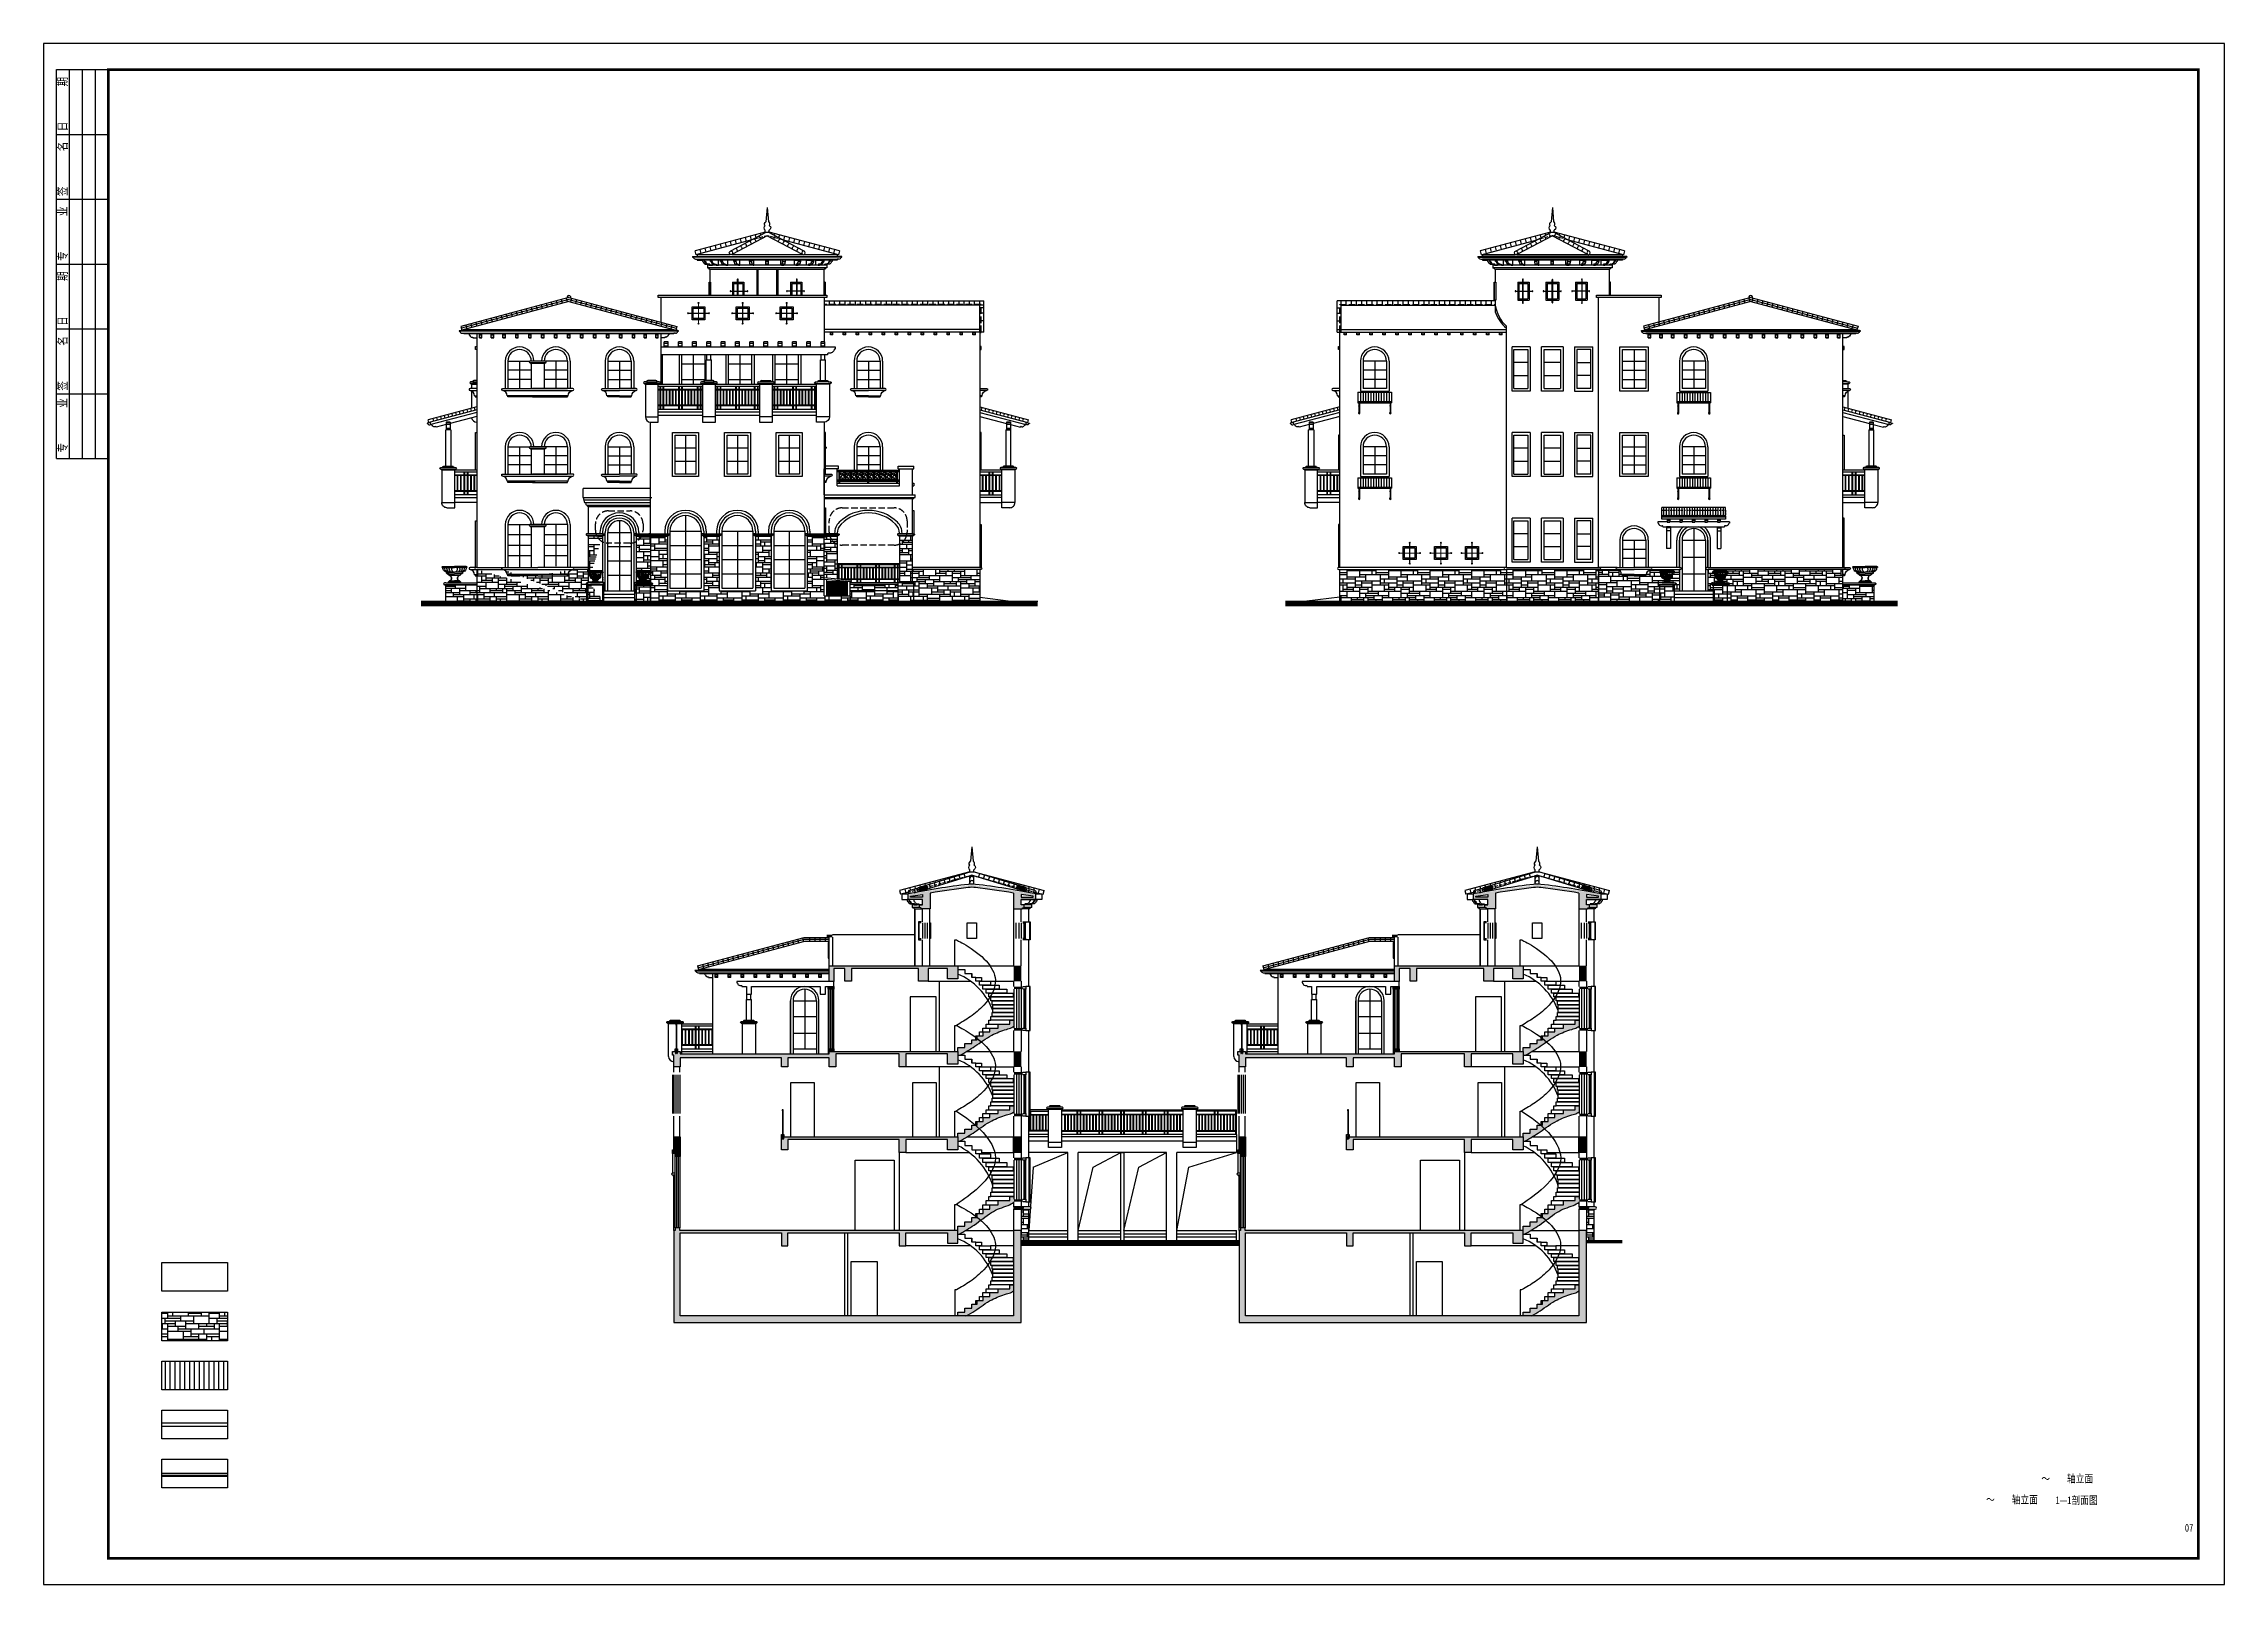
# Model space of a CAD drawing. Extents: x -34815 to 81416, y -425322 to 67478.
# Drawn here: x -2684 to 81416, y -378322 to -318922 of the extents above; entities that cross this region are included whole.
import ezdxf
from ezdxf.enums import TextEntityAlignment as Align

# ---------------------------------------------------------------- set-up
doc = ezdxf.new("R2010")
doc.units = 0
doc.header["$LTSCALE"] = 1000
doc.header["$MEASUREMENT"] = 0
doc.linetypes.add('DASH', pattern=[0.35, 0.25, -0.1])
for name, color, linetype in [('column', 6, 'Continuous'), ('PUB_HATCH', 8, 'Continuous'), ('PUB_TITLE', 7, 'Continuous'), ('STAIR', 4, 'Continuous'), ('TK', 8, 'Continuous'), ('WA', 30, 'Continuous'), ('WINDOW', 4, 'Continuous'), ('y-设计-02', 7, 'Continuous'), ('坯担层', 7, 'Continuous'), ('填充', 5, 'Continuous'), ('填充线', 5, 'Continuous')]:
    doc.layers.add(name, color=color, linetype=linetype)
doc.layers.add('WALL', color=2, linetype='Continuous', lineweight=25)
doc.layers.add('图纸内框线层', color=2, linetype='Continuous', lineweight=25)
doc.styles.add('chtb', font='')
doc.styles.add('HZ', font='txt', dxfattribs={"bigfont": 'hztxt'})
doc.styles.get('chtb').set_extended_font_data('NSimSun')
pattern_1 = [(7e-15, (174789.5, -299153.8), (0, 1600), [1200, -400]), (7e-15, (174789.5, -299073.8), (0, 1600), [-480, 480, -240, 400]), (7e-15, (174789.5, -298993.8), (0, 1600), [-720, 880]), (7e-15, (174789.5, -298913.8), (0, 1600), [720, -880]), (7e-15, (174789.5, -298833.8), (0, 1600), [-320, 1280]), (7e-15, (174789.5, -298753.8), (0, 1600), [560, -400, 480, -160]), (7e-15, (175349.5, -298673.8), (0, 1600), [1280, -320]), (7e-15, (174709.5, -298593.8), (0, 1600), [880, -720]), (7e-15, (174469.5, -298513.8), (0, 1600), [720, -880]), (7e-15, (174789.5, -298433.8), (0, 1600), [1280, -320]), (7e-15, (174789.5, -298353.8), (0, 1600), [-640, 400, -240, 320]), (7e-15, (175589.5, -298273.8), (0, 1600), [960, -640]), (7e-15, (174949.5, -298193.8), (0, 1600), [640, -320, 240, -400]), (7e-15, (175269.5, -298113.8), (0, 1600), [640, -240, 400, -320]), (7e-15, (175909.5, -298033.8), (0, 1600), [960, -640]), (7e-15, (175269.5, -297953.8), (0, 1600), [640, -960]), (7e-15, (175589.5, -297873.8), (0, 1600), [720, -880]), (7e-15, (175589.5, -297793.8), (0, 1600), [-480, 1120]), (7e-15, (175109.5, -297713.8), (0, 1600), [480, -1120]), (7e-15, (175589.5, -297633.8), (0, 1600), [1120, -480]), (90, (174789.5, -298513.8), (-1600, 1e-13), [240, -640, 560, -160]), (90, (174949.5, -298433.8), (-1600, 1e-13), [400, -240, 160, -800]), (90, (175029.5, -298753.8), (-1600, 1e-13), [160, -1440]), (90, (175109.5, -298913.8), (-1600, 1e-13), [160, -960, 240, -240]), (90, (175189.5, -298593.8), (-1600, 1e-13), [160, -1440]), (90, (175269.5, -299153.8), (-1600, 1e-13), [240, -720, 400, -240]), (90, (175349.5, -298833.8), (-1600, 1e-13), [240, -1360]), (90, (175429.5, -298433.8), (-1600, 1e-13), [240, -80, 160, -1120]), (90, (175509.5, -299073.8), (-1600, 1e-13), [240, -1360]), (90, (175589.5, -298673.8), (-1600, 1e-13), [240, -80, 240, -160, 400, -480]), (90, (175749.5, -298673.8), (-1600, 1e-13), [-1120, 160, -160, 160]), (90, (175829.5, -298433.8), (-1600, 1e-13), [160, -1440]), (90, (175909.5, -298993.8), (-1600, 1e-13), [160, -560, 400, -480]), (90, (175989.5, -298753.8), (-1600, 1e-13), [80, -1040, 240, -240]), (90, (176069.5, -298673.8), (-1600, 1e-13), [400, -400, 240, -560]), (90, (176149.5, -298273.8), (-1600, 1e-13), [240, -400, 160, -800]), (90, (176229.5, -298833.8), (-1600, 1e-13), [160, -1440]), (90, (176309.5, -298673.8), (-1600, 1e-13), [160, -480, 240, -720])]
pattern_2 = [(7e-15, (200683, -300142.8), (0, 1600), [1200, -400]), (7e-15, (200683, -300062.8), (0, 1600), [-480, 480, -240, 400]), (7e-15, (200683, -299982.8), (0, 1600), [-720, 880]), (7e-15, (200683, -299902.8), (0, 1600), [720, -880]), (7e-15, (200683, -299822.8), (0, 1600), [-320, 1280]), (7e-15, (200683, -299742.8), (0, 1600), [560, -400, 480, -160]), (7e-15, (201243, -299662.8), (0, 1600), [1280, -320]), (7e-15, (200603, -299582.8), (0, 1600), [880, -720]), (7e-15, (200363, -299502.8), (0, 1600), [720, -880]), (7e-15, (200683, -299422.8), (0, 1600), [1280, -320]), (7e-15, (200683, -299342.8), (0, 1600), [-640, 400, -240, 320]), (7e-15, (201483, -299262.8), (0, 1600), [960, -640]), (7e-15, (200843, -299182.8), (0, 1600), [640, -320, 240, -400]), (7e-15, (201163, -299102.8), (0, 1600), [640, -240, 400, -320]), (7e-15, (201803, -299022.8), (0, 1600), [960, -640]), (7e-15, (201163, -298942.8), (0, 1600), [640, -960]), (7e-15, (201483, -298862.8), (0, 1600), [720, -880]), (7e-15, (201483, -298782.8), (0, 1600), [-480, 1120]), (7e-15, (201003, -298702.8), (0, 1600), [480, -1120]), (7e-15, (201483, -298622.8), (0, 1600), [1120, -480]), (90, (200683, -299502.8), (-1600, 1e-13), [240, -640, 560, -160]), (90, (200843, -299422.8), (-1600, 1e-13), [400, -240, 160, -800]), (90, (200923, -299742.8), (-1600, 1e-13), [160, -1440]), (90, (201003, -299902.8), (-1600, 1e-13), [160, -960, 240, -240]), (90, (201083, -299582.8), (-1600, 1e-13), [160, -1440]), (90, (201163, -300142.8), (-1600, 1e-13), [240, -720, 400, -240]), (90, (201243, -299822.8), (-1600, 1e-13), [240, -1360]), (90, (201323, -299422.8), (-1600, 1e-13), [240, -80, 160, -1120]), (90, (201403, -300062.8), (-1600, 1e-13), [240, -1360]), (90, (201483, -299662.8), (-1600, 1e-13), [240, -80, 240, -160, 400, -480]), (90, (201643, -299662.8), (-1600, 1e-13), [-1120, 160, -160, 160]), (90, (201723, -299422.8), (-1600, 1e-13), [160, -1440]), (90, (201803, -299982.8), (-1600, 1e-13), [160, -560, 400, -480]), (90, (201883, -299742.8), (-1600, 1e-13), [80, -1040, 240, -240]), (90, (201963, -299662.8), (-1600, 1e-13), [400, -400, 240, -560]), (90, (202043, -299262.8), (-1600, 1e-13), [240, -400, 160, -800]), (90, (202123, -299822.8), (-1600, 1e-13), [160, -1440]), (90, (202203, -299662.8), (-1600, 1e-13), [160, -480, 240, -720])]

msp = doc.modelspace()

# ---------------------------------------------------------------- texts
at = {"layer": '图纸内框线层', "color": 0, "style": 'chtb', "width": 0.8}
for s, p in [('    ～    轴立面', (73703, -374399)), ('    ～    轴立面', (71574, -375206)), ('1—1剖面图', (74902, -375228))]:
    msp.add_text(s, height=300, dxfattribs=at).set_placement(p)
msp.add_text('07', height=300, dxfattribs=at).set_placement((80054, -376293), align=Align.CENTER)

# ---------------------------------------------------------------- blocks, each defined once
blk = doc.blocks.new('$titleblk$00000201')
at = {"layer": '图纸内框线层'}
for p, q in [((-150, 20), (-150, 0)), ((-150, 20), (-75, 20)), ((-125, 20), (-125, 0)), ((-100, 20), (-100, 0)), ((-75, 20), (0, 20)), ((-75, 20), (-75, 0)), ((-50, 20), (-50, 0)), ((-25, 20), (-25, 0)), ((0, 20), (0, 0)), ((-150, 15), (0, 15)), ((-150, 10), (0, 10)), ((-150, 5), (0, 5))]:
    blk.add_line(p, q, dxfattribs=at)
at = {"layer": '图纸内框线层', "style": 'HZ'}
for s, p in [('专    业', (-147.68, 15.65)), ('签    名', (-123.78, 15.65)), ('日    期', (-98.78, 15.65)), ('专    业', (-73.78, 15.65)), ('签    名', (-48.78, 15.65)), ('日    期', (-23.78, 15.65))]:
    blk.add_text(s, height=3.509, dxfattribs=at).set_placement(p)
blk = doc.blocks.new('A1100图框')
at = {"layer": 'PUB_TITLE'}
blk.add_lwpolyline([(-2684, 8078), (81416, 8078), (81416, 67478), (-2684, 67478)], close=True, dxfattribs=at)
at = {"layer": 'PUB_TITLE', "const_width": 100}
blk.add_lwpolyline([(-184, 9078), (80416, 9078), (80416, 66478), (-184, 66478)], close=True, dxfattribs=at)
at = {"layer": 'PUB_TITLE', "xscale": 100, "yscale": 100, "zscale": 100, "rotation": 90}
blk.add_blockref('$titleblk$00000201', (-184, 66478), dxfattribs=at)
blk = doc.blocks.new('SDFG')
at = {"layer": 'STAIR', "lineweight": 0}
for p, q in [((145969, 49636), (145969, 48836)), ((145979, 48836), (145979, 49636)), ((145969, 49241), (145574, 49241)), ((145969, 49231), (145574, 49231)), ((146374, 49241), (145979, 49241)), ((146374, 49231), (145979, 49231))]:
    blk.add_line(p, q, dxfattribs=at)
for centre, radius, start, end in [((145974, 49636), 20, 284.47751, 255.52249), ((145974, 49636), 5, 0, 180), ((145574, 49236), 20, 14.47751, 345.52249), ((145574, 49236), 5, 90, 270), ((145974, 48836), 20, 104.47751, 75.52249), ((145974, 48836), 5, 180, 0), ((146374, 49236), 20, 194.47751, 165.52249), ((146374, 49236), 5, 270, 90)]:
    blk.add_arc(centre, radius, start, end, dxfattribs=at)
at = {"layer": 'WALL'}
blk.add_lwpolyline([(146224, 49486), (146224, 48986), (145724, 48986), (145724, 49486)], close=True, dxfattribs=at)
at = {"layer": 'WINDOW'}
blk.add_lwpolyline([(146174, 49436), (146174, 49036), (145774, 49036), (145774, 49436)], close=True, dxfattribs=at)
blk = doc.blocks.new('RWE')
at = {"layer": 'WALL'}
blk.add_line((164711, 46519), (165611, 46519), dxfattribs=at)
for points in [[(164611, 46619), (165711, 46619), (165711, 44919), (164611, 44919)], [(164711, 46519), (165611, 46519), (165611, 45019), (164711, 45019)]]:
    blk.add_lwpolyline(points, close=True, dxfattribs=at)
at = {"layer": 'WINDOW'}
for p, q in [((165161, 46519), (165161, 45019)), ((164711, 46069), (165611, 46069)), ((164711, 45719), (165611, 45719)), ((164711, 45369), (165611, 45369))]:
    blk.add_line(p, q, dxfattribs=at)
blk = doc.blocks.new('dgtre')
for p, q in [((6888, -53144), (6888, -53044)), ((6888, -53075), (6988, -53075)), ((6888, -53130), (6988, -53130)), ((6888, -53144), (6888, -53144)), ((6888, -53144), (6988, -53144)), ((6988, -53144), (6988, -53044))]:
    blk.add_line(p, q)
blk = doc.blocks.new('GTEWR')
at = {"layer": 'STAIR'}
for p, q in [((-29099, -16673), (-27225, -17173)), ((-29099, -16777), (-27251, -17270)), ((-29039, -16793), (-29013, -16696)), ((-28894, -16832), (-28868, -16735)), ((-28749, -16870), (-28723, -16774)), ((-28604, -16909), (-28578, -16812)), ((-29099, -16880), (-27325, -17353)), ((-29099, -17033), (-28074, -17308)), ((-28459, -16948), (-28433, -16851)), ((-28314, -16986), (-28288, -16890)), ((-28169, -17025), (-28143, -16928)), ((-28099, -17557), (-28099, -18957)), ((-28099, -17557), (-27899, -17557)), ((-28074, -17257), (-27924, -17257)), ((-28074, -17257), (-28074, -17557)), ((-27924, -17257), (-28074, -17257)), ((-28074, -17337), (-27924, -17337)), ((-27924, -17337), (-28074, -17337)), ((-28074, -17497), (-27924, -17497)), ((-27924, -17497), (-28074, -17497)), ((-28024, -17064), (-27998, -16967)), ((-27924, -17257), (-27924, -17557)), ((-27924, -17348), (-27533, -17453)), ((-27899, -18957), (-27899, -17557)), ((-27879, -17102), (-27853, -17006)), ((-27734, -17141), (-27709, -17044)), ((-27589, -17180), (-27564, -17083)), ((-27533, -17453), (-27529, -17439)), ((-27511, -17428), (-27475, -17438)), ((-27444, -17218), (-27419, -17122)), ((-27369, -17383), (-27365, -17384)), ((-27365, -17384), (-27354, -17346)), ((-27325, -17353), (-27299, -17257)), ((-27251, -17270), (-27225, -17173)), ((-27709, -19007), (-28289, -19007)), ((-27709, -19067), (-28289, -19067)), ((-28274, -19067), (-28274, -19077)), ((-27744, -19097), (-28254, -19097)), ((-28249, -20557), (-28249, -19097)), ((-27824, -18957), (-28174, -18957)), ((-27749, -19097), (-27749, -20357)), ((-27724, -19067), (-27724, -19077)), ((-29099, -20057), (-28249, -20057)), ((-28249, -20157), (-29099, -20157)), ((-29099, -20357), (-28249, -20357)), ((-27749, -20357), (-28249, -20357)), ((-27949, -20557), (-28249, -20557))]:
    blk.add_line(p, q, dxfattribs=at)
blk.add_lwpolyline([(-27302, -17266), (-27192, -17296, -0.876976), (-27194, -17311), (-27202, -17309, -0.53627), (-27322, -17343, 2.428013)], format="xyb", dxfattribs=at)
for centre, radius, start, end in [((-27515, -17442), 15, 75, 165), ((-27463, -17353), 85.7, 262.17784, 333.67271), ((-27373, -17398), 15, 75, 152.78545), ((-28289, -19037), 30, 90, 270), ((-28254, -19077), 20, 180, 270), ((-28174, -18997), 40, 90, 194.47751), ((-27824, -18997), 40, 345.52249, 90), ((-27744, -19077), 20, 270, 0), ((-27709, -19037), 30, 270, 90), ((-27949, -20357), 200, 270, 0.00363)]:
    blk.add_arc(centre, radius, start, end, dxfattribs=at)
blk = doc.blocks.new('REW')
at = {"layer": 'WINDOW'}
for p, q in [((-107664, 35915), (-107924, 35915)), ((-107924, 35835), (-107664, 35835)), ((-107754, 35635), (-107724, 35635)), ((-107724, 35635), (-107724, 35585)), ((-107724, 35635), (-107664, 35635)), ((-107724, 35585), (-107664, 35585)), ((-107664, 35585), (-107664, 35585))]:
    blk.add_line(p, q, dxfattribs=at)
for centre, radius, start, end in [((-107924, 35875), 40, 90, 270), ((-107954, 35637), 200, 359.3523, 81.37677)]:
    blk.add_arc(centre, radius, start, end, dxfattribs=at)
blk = doc.blocks.new('gd')
for p, q in [((-12141, -53287), (-12141, -53137)), ((-12141, -53177), (-12041, -53177)), ((-12141, -53257), (-12041, -53257)), ((-12141, -53287), (-12141, -53287)), ((-12141, -53287), (-12041, -53287)), ((-12041, -53287), (-12041, -53137))]:
    blk.add_line(p, q)
blk = doc.blocks.new('ttre')
at = {"layer": 'STAIR'}
for p, q in [((5392, -11838), (5218, -11838)), ((5296, -11892), (5296, -11838)), ((5754, -11838), (5754, -11838)), ((5754, -11838), (5990, -11838)), ((5904, -11838), (5904, -11892)), ((5904, -11892), (5984, -11892)), ((5984, -11892), (5990, -11892)), ((5990, -11892), (5990, -11838)), ((6217, -11838), (6500, -11838)), ((6429, -11838), (6429, -11892)), ((6429, -11892), (6491, -11892)), ((6491, -11892), (6500, -11892)), ((6500, -11892), (6500, -11838)), ((6577, -11838), (6887, -11838)), ((6837, -11838), (6837, -11892)), ((6837, -11892), (6876, -11892)), ((6876, -11892), (6887, -11892)), ((6887, -11892), (6887, -11838)), ((7099, -11838), (7125, -11838))]:
    blk.add_line(p, q, dxfattribs=at)
for points in [[(5244, -12038), (5218, -12038), (5218, -11838)], [(5262, -11998), (5263, -11998), (5263, -11998), (5264, -11998), (5264, -11998), (5265, -11997), (5265, -11997), (5266, -11997), (5266, -11996), (5267, -11996), (5267, -11995), (5268, -11994), (5268, -11994), (5271, -11990), (5273, -11985), (5275, -11980), (5277, -11974), (5279, -11967), (5281, -11960), (5282, -11952), (5284, -11944), (5285, -11935), (5286, -11926), (5287, -11917), (5287, -11907), (5287, -11905), (5288, -11903), (5288, -11901), (5288, -11899), (5289, -11898), (5289, -11896), (5290, -11895), (5290, -11894), (5291, -11893), (5291, -11892), (5292, -11892), (5292, -11892), (5296, -11892), (5389, -11892), (5388, -11892), (5388, -11892), (5387, -11893), (5387, -11894), (5386, -11895), (5386, -11896), (5385, -11898), (5385, -11899), (5385, -11901), (5384, -11903), (5384, -11905), (5384, -11907), (5383, -11917), (5382, -11926), (5381, -11935), (5380, -11944), (5379, -11952), (5377, -11960), (5376, -11967), (5374, -11974), (5372, -11980), (5370, -11985), (5367, -11990), (5365, -11994), (5364, -11994), (5364, -11995), (5363, -11996), (5363, -11996), (5362, -11997), (5362, -11997), (5361, -11997), (5361, -11998), (5360, -11998), (5360, -11998), (5359, -11998), (5359, -11998), (5346, -11998), (5262, -11998), (5249, -11998), (5248, -11998), (5248, -11999), (5247, -12000), (5247, -12001), (5246, -12002), (5245, -12004), (5245, -12006), (5245, -12008), (5244, -12011), (5244, -12013), (5244, -12016), (5244, -12018), (5244, -12038), (5341, -12038), (5341, -12018), (5341, -12016), (5341, -12013), (5341, -12011), (5341, -12008), (5342, -12006), (5342, -12004), (5343, -12002), (5343, -12001), (5344, -12000), (5344, -11999), (5345, -11998), (5346, -11998)], [(5392, -11838), (5392, -11892), (5389, -11892)], [(5804, -12038), (5754, -12038), (5754, -11838)], [(5984, -11892), (5983, -11892), (5982, -11892), (5981, -11893), (5979, -11894), (5978, -11895), (5978, -11896), (5977, -11898), (5976, -11899), (5975, -11901), (5975, -11903), (5974, -11905), (5974, -11907), (5973, -11917), (5971, -11926), (5969, -11935), (5967, -11944), (5964, -11952), (5961, -11960), (5958, -11967), (5954, -11974), (5950, -11980), (5946, -11985), (5942, -11990), (5937, -11994), (5936, -11994), (5935, -11995), (5934, -11996), (5933, -11996), (5932, -11997), (5931, -11997), (5930, -11997), (5929, -11998), (5928, -11998), (5927, -11998), (5926, -11998), (5925, -11998), (5900, -11998), (5839, -11998), (5814, -11998), (5812, -11998), (5811, -11999), (5810, -12000), (5809, -12001), (5808, -12002), (5807, -12004), (5806, -12006), (5805, -12008), (5804, -12011), (5804, -12013), (5804, -12016), (5804, -12018), (5804, -12038), (5890, -12038), (5890, -12018), (5890, -12016), (5891, -12013), (5891, -12011), (5892, -12008), (5892, -12006), (5893, -12004), (5894, -12002), (5895, -12001), (5896, -12000), (5898, -11999), (5899, -11998), (5900, -11998)], [(5839, -11998), (5840, -11998), (5841, -11998), (5842, -11998), (5843, -11998), (5844, -11997), (5845, -11997), (5846, -11997), (5847, -11996), (5848, -11996), (5849, -11995), (5850, -11994), (5851, -11994), (5855, -11990), (5860, -11985), (5864, -11980), (5868, -11974), (5871, -11967), (5875, -11960), (5878, -11952), (5880, -11944), (5883, -11935), (5885, -11926), (5886, -11917), (5887, -11907), (5888, -11905), (5888, -11903), (5889, -11901), (5889, -11899), (5890, -11898), (5891, -11896), (5892, -11895), (5893, -11894), (5894, -11893), (5895, -11892), (5896, -11892), (5897, -11892), (5904, -11892)], [(6288, -12038), (6217, -12038), (6217, -11838)], [(6491, -11892), (6489, -11892), (6488, -11892), (6486, -11893), (6485, -11894), (6483, -11895), (6482, -11896), (6481, -11898), (6480, -11899), (6479, -11901), (6478, -11903), (6478, -11905), (6477, -11907), (6475, -11917), (6473, -11926), (6470, -11935), (6467, -11944), (6463, -11952), (6459, -11960), (6454, -11967), (6449, -11974), (6444, -11980), (6438, -11985), (6432, -11990), (6425, -11994), (6424, -11994), (6423, -11995), (6421, -11996), (6420, -11996), (6418, -11997), (6417, -11997), (6415, -11997), (6414, -11998), (6413, -11998), (6411, -11998), (6410, -11998), (6408, -11998), (6373, -11998), (6337, -11998), (6302, -11998), (6300, -11998), (6298, -11999), (6297, -12000), (6295, -12001), (6293, -12002), (6292, -12004), (6291, -12006), (6290, -12008), (6289, -12011), (6288, -12013), (6288, -12016), (6288, -12018), (6288, -12038), (6359, -12038), (6359, -12018), (6359, -12016), (6359, -12013), (6360, -12011), (6361, -12008), (6362, -12006), (6363, -12004), (6364, -12002), (6366, -12001), (6367, -12000), (6369, -11999), (6371, -11998), (6373, -11998)], [(6337, -11998), (6339, -11998), (6340, -11998), (6342, -11998), (6343, -11998), (6345, -11997), (6346, -11997), (6348, -11997), (6349, -11996), (6350, -11996), (6352, -11995), (6353, -11994), (6355, -11994), (6361, -11990), (6367, -11985), (6373, -11980), (6378, -11974), (6384, -11967), (6388, -11960), (6392, -11952), (6396, -11944), (6400, -11935), (6402, -11926), (6405, -11917), (6406, -11907), (6407, -11905), (6408, -11903), (6408, -11901), (6409, -11899), (6410, -11898), (6411, -11896), (6413, -11895), (6414, -11894), (6416, -11893), (6417, -11892), (6419, -11892), (6420, -11892), (6429, -11892)], [(6664, -12038), (6577, -12038), (6577, -11838)], [(6876, -11892), (6874, -11892), (6872, -11892), (6870, -11893), (6868, -11894), (6867, -11895), (6865, -11896), (6864, -11898), (6862, -11899), (6861, -11901), (6860, -11903), (6860, -11905), (6859, -11907), (6857, -11917), (6854, -11926), (6851, -11935), (6847, -11944), (6842, -11952), (6837, -11960), (6831, -11967), (6825, -11974), (6818, -11980), (6811, -11985), (6809, -11986), (6803, -11990), (6796, -11994), (6794, -11994), (6792, -11995), (6790, -11996), (6789, -11996), (6787, -11997), (6785, -11997), (6783, -11997), (6782, -11998), (6780, -11998), (6776, -11998), (6774, -11998), (6731, -11998), (6724, -11998), (6681, -11998), (6679, -11998), (6677, -11999), (6674, -12000), (6672, -12001), (6671, -12002), (6669, -12004), (6667, -12006), (6666, -12008), (6665, -12011), (6664, -12013), (6664, -12016), (6664, -12018), (6664, -12038), (6714, -12038), (6714, -12018), (6714, -12016), (6714, -12013), (6715, -12011), (6716, -12008), (6717, -12006), (6719, -12004), (6721, -12002), (6722, -12001), (6724, -12000), (6727, -11999), (6729, -11998), (6731, -11998)], [(6724, -11998), (6726, -11998), (6728, -11998), (6730, -11998), (6732, -11998), (6733, -11997), (6735, -11997), (6737, -11997), (6739, -11996), (6740, -11996), (6742, -11995), (6744, -11994), (6746, -11994), (6753, -11990), (6761, -11985), (6768, -11980), (6775, -11974), (6781, -11967), (6787, -11960), (6792, -11952), (6797, -11944), (6801, -11935), (6804, -11926), (6807, -11917), (6809, -11907), (6810, -11905), (6810, -11903), (6811, -11901), (6812, -11899), (6814, -11898), (6815, -11896), (6817, -11895), (6818, -11894), (6820, -11893), (6822, -11892), (6824, -11892), (6826, -11892), (6837, -11892)], [(6906, -12038), (6906, -12018), (6906, -12016), (6906, -12013), (6907, -12011), (6908, -12008), (6910, -12006), (6911, -12004), (6913, -12002), (6915, -12001), (6918, -12000), (6920, -11999), (6922, -11998), (6925, -11998), (6951, -11998), (6948, -11998), (6946, -11999), (6943, -12000), (6941, -12001), (6939, -12002), (6937, -12004), (6936, -12006), (6934, -12008), (6933, -12011), (6932, -12013), (6932, -12016), (6932, -12018), (6932, -12038), (6906, -12038), (6897, -12038), (6809, -12038), (6809, -11986)], [(6951, -11998), (6973, -11998)], [(7125, -11838), (7125, -11892), (7112, -11892), (7099, -11892), (7086, -11892), (7084, -11892), (7082, -11892), (7080, -11893), (7078, -11894), (7076, -11895), (7074, -11896), (7073, -11898), (7071, -11899), (7070, -11901), (7069, -11903), (7068, -11905), (7068, -11907), (7065, -11917), (7062, -11926), (7058, -11935), (7054, -11944), (7048, -11952), (7043, -11960), (7036, -11967), (7029, -11974), (7022, -11980), (7014, -11985), (7005, -11990), (6997, -11994), (6995, -11994), (6993, -11995), (6991, -11996), (6989, -11996), (6987, -11997), (6985, -11997), (6983, -11997), (6981, -11998), (6979, -11998), (6977, -11998), (6975, -11998), (6973, -11998), (6999, -11998), (7001, -11998), (7003, -11998), (7005, -11998), (7007, -11998), (7009, -11997), (7011, -11997), (7013, -11997), (7015, -11996), (7017, -11996), (7019, -11995), (7021, -11994), (7023, -11994), (7031, -11990), (7040, -11985), (7048, -11980), (7055, -11974), (7062, -11967), (7069, -11960), (7074, -11952), (7080, -11944), (7084, -11935), (7088, -11926), (7091, -11917), (7093, -11907), (7094, -11905), (7095, -11903), (7096, -11901), (7097, -11899), (7099, -11898), (7100, -11896), (7102, -11895), (7104, -11894), (7106, -11893), (7108, -11892), (7110, -11892), (7112, -11892)], [(7099, -11892), (7099, -11838)]]:
    blk.add_lwpolyline(points, dxfattribs=at)
blk = doc.blocks.new('gdstr')
at = {"layer": 'WALL'}
for p, q in [((-112041, -25572), (-112591, -25572)), ((-112591, -26272), (-112591, -25662)), ((-112041, -25662), (-112591, -25662)), ((-112041, -25662), (-112041, -26272))]:
    blk.add_line(p, q, dxfattribs=at)
for points in [[(-112591, -25572), (-112641, -25572, 1.000051), (-112641, -25632), (-112626, -25632), (-112626, -25642, 0.414214), (-112606, -25662), (-112591, -25662)], [(-112041, -25572), (-111991, -25572, -1.000051), (-111991, -25632), (-112006, -25632), (-112006, -25642, -0.414214), (-112026, -25662), (-112041, -25662)]]:
    blk.add_lwpolyline(points, format="xyb", dxfattribs=at)
at = {"layer": '坯担层'}
blk.add_line((-112626, -25632), (-112006, -25632), dxfattribs=at)
blk = doc.blocks.new('er')
at = {"layer": 'STAIR'}
for p, q in [((-234578, -160987), (-235428, -160987)), ((-235428, -161047), (-234578, -161047)), ((-235428, -161167), (-234578, -161167)), ((-235428, -161187), (-234578, -161187)), ((-235339, -161187), (-235339, -161787)), ((-235319, -161187), (-235319, -161787)), ((-235209, -161187), (-235209, -161787)), ((-235189, -161187), (-235189, -161787)), ((-235079, -161047), (-235079, -161937)), ((-235059, -161047), (-235059, -161937)), ((-234949, -161047), (-234949, -161937)), ((-234929, -161047), (-234929, -161937)), ((-234819, -161187), (-234819, -161787)), ((-234799, -161187), (-234799, -161787)), ((-234689, -161187), (-234689, -161787)), ((-234669, -161187), (-234669, -161787)), ((-234578, -161787), (-235428, -161787)), ((-234578, -161807), (-235428, -161807))]:
    blk.add_line(p, q, dxfattribs=at)
blk = doc.blocks.new('tertrewy')
for p, q in [((45291, -202001), (45291, -202120)), ((45291, -202051), (45391, -202051)), ((45291, -202051), (45391, -202051)), ((45291, -202106), (45391, -202106)), ((45291, -202120), (45391, -202120)), ((45391, -202001), (45391, -202120))]:
    blk.add_line(p, q)
blk = doc.blocks.new('fdsare')
for p, q in [((39681, -132383), (39631, -132937)), ((39681, -132383), (39732, -132937)), ((39606, -133343), (39606, -133260)), ((39756, -133343), (39756, -133260))]:
    blk.add_line(p, q)
for centre, major_axis, ratio, start_param, end_param in [((39681, -133173), (-133, 3), 0.789995, -0.887392, 0.990658), ((39682, -133033), (62.9, 88.5), 0.920901, -1.555168, 0.151357)]:
    blk.add_ellipse(centre, major_axis=major_axis, ratio=ratio, start_param=start_param, end_param=end_param)
at = {"extrusion": (0, 0, -1)}
for centre, major_axis, ratio, start_param, end_param in [((39681, -133033), (-62.9, 88.5), 0.920901, -1.555168, 0.151357), ((39682, -133173), (133, 3), 0.789995, -0.887392, 0.990658)]:
    blk.add_ellipse(centre, major_axis=major_axis, ratio=ratio, start_param=start_param, end_param=end_param, dxfattribs=at)
blk = doc.blocks.new('dfsg')
blk.add_line((39606, -134892), (39756, -134892))
blk.add_blockref('fdsare', (0, -1549))
blk = doc.blocks.new('REWREW')
for p, q in [((-71275, 36890), (-69975, 36890)), ((-71275, 36890), (-71275, 36490)), ((-71275, 36490), (-69975, 36490)), ((-69975, 36890), (-69975, 36490))]:
    blk.add_line(p, q)
at = {"layer": 'STAIR'}
for p, q in [((-69975, 36520), (-71275, 36520)), ((-71235, 36490), (-71235, 36090)), ((-71215, 36490), (-71215, 36090)), ((-71175, 36890), (-71175, 36520)), ((-71075, 36890), (-71075, 36520)), ((-70975, 36890), (-70975, 36520)), ((-70875, 36890), (-70875, 36520)), ((-70775, 36890), (-70775, 36520)), ((-70675, 36890), (-70675, 36520)), ((-70575, 36890), (-70575, 36520)), ((-70475, 36890), (-70475, 36520)), ((-70375, 36890), (-70375, 36520)), ((-70275, 36890), (-70275, 36520)), ((-70175, 36890), (-70175, 36520)), ((-70075, 36890), (-70075, 36520)), ((-70035, 36490), (-70035, 36090)), ((-70015, 36490), (-70015, 36090))]:
    blk.add_line(p, q, dxfattribs=at)
for centre, radius, start, end in [((-71225, 36370), 20, 120, 240), ((-71225, 36370), 20, 300, 60), ((-70025, 36370), 20, 120, 240), ((-70025, 36370), 20, 300, 60), ((-71225, 36090), 30, 109.47122, 70.52878), ((-71225, 36090), 10, 180, 0), ((-70025, 36090), 30, 109.47122, 70.52878), ((-70025, 36090), 10, 180, 0)]:
    blk.add_arc(centre, radius, start, end, dxfattribs=at)
at = {"layer": 'WALL'}
for p, q in [((-71175, 38090), (-71175, 36940)), ((-71075, 38090), (-71075, 37040)), ((-70175, 38090), (-70175, 37040)), ((-70075, 38090), (-70075, 36940))]:
    blk.add_line(p, q, dxfattribs=at)
for points in [[(-70175, 37040), (-71075, 37040)], [(-71175, 36940), (-70075, 36940)]]:
    blk.add_lwpolyline(points, dxfattribs=at)
for radius in [550, 450]:
    blk.add_arc((-70625, 38090), radius, 0, 180, dxfattribs=at)
at = {"layer": 'WINDOW'}
for p, q in [((-70175, 38090), (-71075, 38090)), ((-70625, 38090), (-70625, 37040)), ((-70175, 37390), (-71075, 37390)), ((-70201, 37740), (-71050, 37740))]:
    blk.add_line(p, q, dxfattribs=at)
blk = doc.blocks.new('tgdstre')
for p, q in [((40414, -79573), (41064, -79573)), ((41064, -79773), (40614, -79773)), ((41714, -79573), (41064, -79573)), ((41064, -79773), (41514, -79773))]:
    blk.add_line(p, q)
at = {"layer": 'WALL'}
for p, q in [((40514, -78443), (40514, -79493)), ((40614, -78443), (40614, -79493)), ((41514, -78443), (41514, -79493)), ((41614, -78443), (41614, -79493))]:
    blk.add_line(p, q, dxfattribs=at)
for points in [[(41064, -79823), (40614, -79823), (40614, -79773), (40584, -79773, 0.374006), (40414, -79573, -1), (40414, -79493), (41064, -79493)], [(41064, -79823), (41514, -79823), (41514, -79773), (41544, -79773, -0.374006), (41714, -79573, 1), (41714, -79493), (41064, -79493)]]:
    blk.add_lwpolyline(points, format="xyb", dxfattribs=at)
for radius in [550, 450]:
    blk.add_arc((41064, -78443), radius, 0, 180, dxfattribs=at)
at = {"layer": 'WINDOW'}
for p, q in [((40614, -78443), (41514, -78443)), ((40614, -78793), (41514, -78793)), ((41064, -78443), (41064, -79493)), ((40614, -79143), (41514, -79143))]:
    blk.add_line(p, q, dxfattribs=at)
blk = doc.blocks.new('ERSG')
at = {"layer": 'WALL'}
for points in [[(172770, 36534), (173770, 36534), (173770, 34834), (172770, 34834)], [(172870, 36434), (173670, 36434), (173670, 34934), (172870, 34934)]]:
    blk.add_lwpolyline(points, close=True, dxfattribs=at)
at = {"layer": 'WINDOW'}
for p, q in [((173270, 36434), (173270, 34934)), ((173670, 35934), (172870, 35934)), ((172870, 35434), (173670, 35434))]:
    blk.add_line(p, q, dxfattribs=at)
blk = doc.blocks.new('gfdrewtwe')
at = {"layer": 'WALL'}
for p, q in [((12225, 35799), (12805, 35799)), ((12225, 35739), (12805, 35739)), ((12240, 35739), (12240, 35729)), ((12260, 35709), (12770, 35709)), ((12265, 35709), (12265, 34249)), ((12340, 35849), (12690, 35849)), ((12765, 34249), (12765, 35709)), ((12790, 35739), (12790, 35729)), ((12765, 34449), (12265, 34449)), ((12265, 34249), (12765, 34249))]:
    blk.add_line(p, q, dxfattribs=at)
for centre, radius, start, end in [((12225, 35769), 30, 90, 270), ((12260, 35729), 20, 180, 270), ((12340, 35809), 40, 90, 194.47751), ((12690, 35809), 40, 345.52249, 90), ((12770, 35729), 20, 270, 0), ((12805, 35769), 30, 270, 90)]:
    blk.add_arc(centre, radius, start, end, dxfattribs=at)
blk = doc.blocks.new('GFDSGFD')
for p, q in [((56759, -7683), (56609, -7683)), ((56609, -7883), (56609, -7683)), ((56609, -7736), (56759, -7736)), ((56609, -7843), (56759, -7843)), ((56759, -7883), (56759, -7683))]:
    blk.add_line(p, q)
blk = doc.blocks.new('erg')
for p, q in [((176307, 27926), (176316, 27926)), ((176316, 27926), (176336, 27850)), ((176370, 27825), (176380, 27825)), ((176380, 27825), (176386, 27800)), ((176420, 27775), (176427, 27775))]:
    blk.add_line(p, q)
blk.add_lwpolyline([(176227, 28125), (176273, 27952)])
for centre in [(176307, 27961), (176370, 27860), (176420, 27810)]:
    blk.add_arc(centre, 35, 195, 270)
blk = doc.blocks.new('GRES')
for p, q in [((-112284, 29993), (-109584, 29993)), ((-109784, 29793), (-112084, 29793))]:
    blk.add_line(p, q)
at = {"layer": 'WALL'}
for p, q in [((-112184, 31723), (-112184, 30073)), ((-112084, 31723), (-112084, 30073)), ((-110634, 31723), (-111234, 31723)), ((-110634, 31663), (-111234, 31663)), ((-111219, 31663), (-111219, 31653)), ((-110669, 31633), (-111199, 31633)), ((-111184, 31633), (-111184, 30073)), ((-110684, 31633), (-110684, 30073)), ((-110649, 31663), (-110649, 31653)), ((-109784, 31723), (-109784, 30073)), ((-109684, 31723), (-109684, 30073))]:
    blk.add_line(p, q, dxfattribs=at)
for points in [[(-110934, 29743), (-112084, 29743), (-112084, 29793), (-112114, 29793, 0.374006), (-112284, 29993, -1), (-112284, 30073), (-110934, 30073), (-110934, 30073), (-110934, 30073)], [(-110934, 29743), (-109784, 29743), (-109784, 29793), (-109754, 29793, -0.374006), (-109584, 29993, 1), (-109584, 30073), (-110934, 30073), (-110934, 30073), (-110934, 30073)]]:
    blk.add_lwpolyline(points, format="xyb", dxfattribs=at)
for centre, radius, start, end in [((-111634, 31723), 550, 0, 180), ((-111634, 31723), 450, 0, 180), ((-110234, 31723), 550, 0, 180), ((-110234, 31723), 450, 0, 180), ((-111234, 31693), 30, 90, 270), ((-111199, 31653), 20, 180, 270), ((-110669, 31653), 20, 270, 0), ((-110634, 31693), 30, 270, 90)]:
    blk.add_arc(centre, radius, start, end, dxfattribs=at)
at = {"layer": 'WINDOW'}
for p, q in [((-112084, 31723), (-111234, 31723)), ((-111184, 31323), (-112084, 31323)), ((-111634, 31723), (-111634, 30073)), ((-109784, 31323), (-110684, 31323)), ((-109784, 31723), (-110634, 31723)), ((-110234, 31723), (-110234, 30123)), ((-111184, 30923), (-112084, 30923)), ((-111184, 30523), (-112084, 30523)), ((-109784, 30923), (-110684, 30923)), ((-109784, 30523), (-110684, 30523))]:
    blk.add_line(p, q, dxfattribs=at)
blk = doc.blocks.new('REWRWE')
for p, q in [((-71970, 28102), (-69470, 28102)), ((-71970, 28022), (-69270, 28022)), ((-69470, 27822), (-71770, 27822))]:
    blk.add_line(p, q)
at = {"layer": 'WALL'}
for p, q in [((-71870, 29152), (-71870, 28102)), ((-71770, 29152), (-71770, 28102)), ((-70320, 29152), (-70920, 29152)), ((-70320, 29092), (-70920, 29092)), ((-70905, 29092), (-70905, 29082)), ((-70355, 29062), (-70885, 29062)), ((-70870, 29062), (-70870, 28102)), ((-70370, 29062), (-70370, 28102)), ((-70335, 29092), (-70335, 29082)), ((-69470, 29152), (-69470, 28102)), ((-69370, 29152), (-69370, 28102))]:
    blk.add_line(p, q, dxfattribs=at)
for points in [[(-70720, 27772), (-71770, 27772), (-71770, 27822), (-71800, 27822, 0.374006), (-71970, 28022, -1), (-71970, 28102), (-70720, 28102), (-70720, 28102), (-70720, 28102)], [(-70820, 27772), (-69470, 27772), (-69470, 27822), (-69440, 27822, -0.374006), (-69270, 28022, 1), (-69270, 28102), (-70820, 28102), (-70820, 28102), (-70820, 28102)]]:
    blk.add_lwpolyline(points, format="xyb", dxfattribs=at)
for centre, radius, start, end in [((-71320, 29152), 550, 0, 180), ((-71320, 29152), 450, 0, 180), ((-69920, 29152), 550, 0, 180), ((-69920, 29152), 450, 0, 180), ((-70920, 29122), 30, 90, 270), ((-70885, 29082), 20, 180, 270), ((-70355, 29082), 20, 270, 0), ((-70320, 29122), 30, 270, 90)]:
    blk.add_arc(centre, radius, start, end, dxfattribs=at)
at = {"layer": 'WINDOW'}
for p, q in [((-71770, 29152), (-70920, 29152)), ((-70870, 28802), (-71770, 28802)), ((-71320, 29152), (-71320, 28102)), ((-69470, 28802), (-70370, 28802)), ((-69470, 29152), (-70320, 29152)), ((-69920, 29152), (-69920, 28102)), ((-70870, 28452), (-71770, 28452)), ((-69470, 28452), (-70370, 28452))]:
    blk.add_line(p, q, dxfattribs=at)
blk = doc.blocks.new('rtew')
at = {"layer": 'WALL'}
for p, q in [((-28, -16378), (-578, -16378)), ((-553, -16408), (-53, -16408)), ((-503, -16318), (-103, -16318)), ((-53, -17668), (-553, -17668))]:
    blk.add_line(p, q, dxfattribs=at)
blk.add_lwpolyline([(-553, -17868), (-53, -17868), (-53, -16408), (-48, -16408, 0.41424), (-28, -16388), (-28, -16378), (-13, -16378, 1.047767), (-16, -16318), (-103, -16318), (-103, -16308, 0.414171), (-143, -16268), (-203, -16268), (-403, -16268), (-463, -16268, 0.414214), (-503, -16308), (-503, -16318), (-593, -16318, 1), (-593, -16378), (-578, -16378), (-578, -16388, 0.414214), (-558, -16408), (-553, -16408), (-553, -17868)], format="xyb", dxfattribs=at)
blk = doc.blocks.new('tges')
at = {"layer": 'WALL'}
for p, q in [((572, -16378), (22, -16378)), ((47, -16408), (547, -16408)), ((97, -16318), (497, -16318)), ((47, -17668), (547, -17668))]:
    blk.add_line(p, q, dxfattribs=at)
blk.add_lwpolyline([(197, -16268), (137, -16268, 0.414214), (97, -16308), (97, -16318), (7, -16318, 1), (7, -16378), (22, -16378), (22, -16388, 0.414214), (42, -16408), (47, -16408), (47, -17568), (47, -17668, 0.414046), (247, -17868), (547, -17868), (547, -16408), (552, -16408, 0.41424), (572, -16388), (572, -16378), (587, -16378, 1.047767), (584, -16318), (497, -16318), (497, -16308, 0.414171), (457, -16268), (397, -16268), (197, -16268)], format="xyb", dxfattribs=at)
blk = doc.blocks.new('GTEDTR')
for p, q in [((130315, -202467), (130315, -204667)), ((131515, -202467), (131515, -204667)), ((130315, -204667), (131515, -204667))]:
    blk.add_line(p, q)
blk.add_arc((130915, -202467), 600, 0, 180)
at = {"layer": 'WINDOW'}
for p, q in [((130315, -202467), (131515, -202467)), ((130915, -202467), (130915, -204667)), ((130315, -203017), (131515, -203017)), ((130315, -203567), (131515, -203567)), ((130315, -204117), (131515, -204117))]:
    blk.add_line(p, q, dxfattribs=at)
blk = doc.blocks.new('hfuy')
blk.add_lwpolyline([(77703, -137764), (77703, -138264), (77203, -138264), (77203, -137764)], close=True)
at = {"layer": 'STAIR', "lineweight": 0}
for p, q in [((77448, -137614), (77448, -138414)), ((77458, -138414), (77458, -137614)), ((77448, -138009), (77053, -138009)), ((77448, -138019), (77053, -138019)), ((77853, -138009), (77458, -138009)), ((77853, -138019), (77458, -138019))]:
    blk.add_line(p, q, dxfattribs=at)
for centre, radius, start, end in [((77453, -137614), 20, 284.47751, 255.52249), ((77453, -137614), 5, 0, 180), ((77053, -138014), 20, 14.47751, 345.52249), ((77053, -138014), 5, 90, 270), ((77453, -138414), 20, 104.47751, 75.52249), ((77453, -138414), 5, 180, 0), ((77853, -138014), 20, 194.47751, 165.52249), ((77853, -138014), 5, 270, 90)]:
    blk.add_arc(centre, radius, start, end, dxfattribs=at)
at = {"layer": 'WINDOW'}
blk.add_lwpolyline([(77653, -137814), (77653, -138214), (77253, -138214), (77253, -137814)], close=True, dxfattribs=at)
blk = doc.blocks.new('t')
for p, q in [((-43074, -84193), (-43074, -83541)), ((-42974, -84193), (-42974, -83550)), ((-42174, -84193), (-42174, -83620)), ((-42074, -84193), (-42074, -83629))]:
    blk.add_line(p, q)
at = {"layer": 'WALL'}
blk.add_lwpolyline([(-43074, -84193), (-42074, -84193), (-42074, -84393)], dxfattribs=at)
at = {"layer": 'WINDOW'}
for p, q in [((-42021, -83593), (-43074, -83501)), ((-43074, -83541), (-43074, -83501)), ((-43074, -83541), (-42024, -83633)), ((-42974, -83633), (-42174, -83633)), ((-42974, -83682), (-42174, -83682)), ((-42974, -83714), (-42174, -83714)), ((-42974, -83731), (-42174, -83731)), ((-42974, -83781), (-42174, -83781)), ((-42974, -83798), (-42174, -83798)), ((-42974, -83848), (-42174, -83848)), ((-42974, -83865), (-42174, -83865)), ((-42974, -83915), (-42174, -83915)), ((-42974, -83932), (-42174, -83932)), ((-42974, -83982), (-42174, -83982)), ((-42974, -83999), (-42174, -83999)), ((-42974, -84049), (-42174, -84049)), ((-42974, -84066), (-42174, -84066)), ((-42024, -83633), (-42021, -83593)), ((-42974, -84116), (-42174, -84116)), ((-42974, -84143), (-42174, -84143))]:
    blk.add_line(p, q, dxfattribs=at)
blk = doc.blocks.new('asdfasgdsdg')
at = {"layer": '坯担层'}
blk.add_lwpolyline([(1004409, -183636), (1004416, -183636), (1004416, -183620), (1004453, -183620, 0.987636), (1004451, -183584, 0.1723418), (1004577, -183524, 0.1874765), (1004598, -183475, 0.4453938), (1004573, -183448), (1004573, -183447), (1004580, -183447, 1.0752387), (1004580, -183432, -0.0384741), (1004591, -183317, -0.204676), (1004620, -183258, -0.1392801), (1004724, -183228), (1004726, -183228), (1004726, -183217, 0.2995812), (1004664, -183161), (1004664, -183145), (1003888, -183145), (1003888, -183161, 0.2995812), (1003826, -183217), (1003826, -183228), (1003828, -183228, -0.1392801), (1003932, -183258, -0.204676), (1003962, -183317, -0.0384741), (1003972, -183432, 1.0040024), (1003971, -183447), (1003979, -183447), (1003979, -183448, 0.4453952), (1003954, -183475, 0.1874768), (1003975, -183524, 0.173138), (1004102, -183584, 1.0055705), (1004099, -183620), (1004137, -183620), (1004137, -183636), (1004146, -183636, -0.4836218), (1004031, -183816), (1003996, -183816), (1003996, -183845), (1004558, -183845), (1004558, -183816), (1004524, -183816, -0.4836233), (1004409, -183636, 0.4836233)], format="xyb", dxfattribs=at)
at = {"layer": '填充'}
for p, q in [((1003826, -183217), (1004276, -183217)), ((1003826, -183217), (1003826, -183228)), ((1003826, -183228), (1004276, -183228)), ((1003888, -183145), (1004276, -183145)), ((1003888, -183161), (1003888, -183145)), ((1003888, -183161), (1004276, -183161)), ((1003916, -183161), (1003916, -183207)), ((1003922, -183161), (1003922, -183206)), ((1003950, -183161), (1003950, -183206)), ((1003957, -183161), (1003957, -183207)), ((1003963, -183161), (1003963, -183206)), ((1003965, -183444), (1004588, -183444)), ((1003971, -183432), (1004276, -183432)), ((1003971, -183447), (1004276, -183447)), ((1003991, -183161), (1003991, -183206)), ((1003996, -183161), (1003996, -183207)), ((1004003, -183161), (1004003, -183206)), ((1004031, -183161), (1004031, -183206)), ((1004038, -183161), (1004038, -183207)), ((1004044, -183161), (1004044, -183206)), ((1004072, -183161), (1004072, -183206)), ((1004077, -183161), (1004077, -183207)), ((1004084, -183161), (1004084, -183206)), ((1004112, -183161), (1004112, -183206)), ((1004118, -183161), (1004118, -183207)), ((1004125, -183161), (1004125, -183206)), ((1004153, -183161), (1004153, -183206)), ((1004159, -183161), (1004159, -183207)), ((1004165, -183161), (1004165, -183206)), ((1004193, -183161), (1004193, -183206)), ((1004200, -183161), (1004200, -183207)), ((1004206, -183161), (1004206, -183206)), ((1004234, -183161), (1004234, -183206)), ((1004240, -183161), (1004240, -183207)), ((1004246, -183161), (1004246, -183206)), ((1004274, -183161), (1004274, -183206)), ((1004664, -183145), (1004276, -183145)), ((1004664, -183161), (1004276, -183161)), ((1004726, -183217), (1004276, -183217)), ((1004726, -183228), (1004276, -183228)), ((1004581, -183432), (1004276, -183432)), ((1004581, -183447), (1004276, -183447)), ((1004278, -183161), (1004278, -183206)), ((1004306, -183161), (1004306, -183206)), ((1004312, -183161), (1004312, -183207)), ((1004318, -183161), (1004318, -183206)), ((1004346, -183161), (1004346, -183206)), ((1004352, -183161), (1004352, -183207)), ((1004353, -183161), (1004353, -183207)), ((1004359, -183161), (1004359, -183206)), ((1004387, -183161), (1004387, -183206)), ((1004393, -183161), (1004393, -183207)), ((1004393, -183161), (1004393, -183207)), ((1004399, -183161), (1004399, -183206)), ((1004427, -183161), (1004427, -183206)), ((1004433, -183161), (1004433, -183207)), ((1004440, -183161), (1004440, -183206)), ((1004468, -183161), (1004468, -183206)), ((1004475, -183161), (1004475, -183207)), ((1004481, -183161), (1004481, -183206)), ((1004509, -183161), (1004509, -183206)), ((1004516, -183161), (1004516, -183207)), ((1004521, -183161), (1004521, -183206)), ((1004550, -183161), (1004550, -183206)), ((1004555, -183161), (1004555, -183207)), ((1004562, -183161), (1004562, -183206)), ((1004590, -183161), (1004590, -183206)), ((1004597, -183161), (1004597, -183207)), ((1004602, -183161), (1004602, -183206)), ((1004630, -183161), (1004630, -183206)), ((1004636, -183161), (1004636, -183207)), ((1004664, -183161), (1004664, -183145)), ((1004726, -183217), (1004726, -183228)), ((1003996, -183815), (1003996, -183845)), ((1003996, -183816), (1004276, -183816)), ((1003996, -183845), (1004276, -183845)), ((1004099, -183620), (1004276, -183620)), ((1004101, -183584), (1004276, -183584)), ((1004137, -183636), (1004137, -183620)), ((1004137, -183636), (1004276, -183636)), ((1004451, -183584), (1004276, -183584)), ((1004453, -183620), (1004276, -183620)), ((1004416, -183636), (1004276, -183636)), ((1004277, -183816), (1004276, -183816)), ((1004277, -183845), (1004276, -183845)), ((1004558, -183816), (1004278, -183816)), ((1004558, -183845), (1004278, -183845)), ((1004416, -183636), (1004416, -183620)), ((1004558, -183815), (1004558, -183845))]:
    blk.add_line(p, q, dxfattribs=at)
for centre, radius, start, end in [((1003815, -183140), 77.8, 278.25981, 344.8604), ((1003900, -183236), 76.3, 99.221, 165.9299), ((1003827, -183425), 198, 57.94643, 90.33696), ((1003860, -183160), 54.7, 253.55924, 359.43984), ((1003936, -183192), 25.3, 216.27001, 323.72999), ((1003942, -183200), 53.1, 243.52105, 309.30862), ((1003936, -183194), 19.1, 222.65615, 317.43226), ((1003877, -183322), 84.7, 3.14699, 49.41623), ((1003979, -183473), 24.8, 353.52681, 185.5906), ((1004027, -183473), 72.9, 181.81979, 224.29327), ((1003977, -183194), 24.1, 214.91123, 325.08877), ((1003226, -183443), 747, 0.83626, 9.64953), ((1003977, -183194), 19.1, 222.65615, 317.43226), ((1003972, -183439), 7.76, 85.84725, 274.15275), ((1003868, -183271), 111, 339.13847, 15.50944), ((1004015, -183350), 58, 89.76292, 137.11853), ((1004017, -183192), 25.3, 216.27001, 323.72999), ((1004036, -183322), 37, 124.22058, 197.66578), ((1004033, -183317), 37.1, 207.2872, 322.60217), ((1004017, -183194), 19.1, 222.65615, 317.43226), ((1004029, -183473), 25.4, 10.32181, 184.74594), ((1004143, -183443), 143, 193.25607, 260.97402), ((1004058, -183194), 24.1, 214.91123, 325.08877), ((1004058, -183194), 19.1, 222.65615, 317.43226), ((1004080, -183474), 26.9, 14.12893, 167.80252), ((1004168, -183471), 114, 178.74868, 261.89984), ((1004093, -183359), 36.2, 145.98991, 237.78741), ((1004080, -183381), 13.7, 53.87449, 188.55057), ((1004106, -183396), 33.3, 169.1188, 279.24726), ((1004098, -183192), 25.3, 216.24838, 323.75162), ((1004114, -183344), 36.8, 136.73181, 225.66999), ((1004098, -183194), 19.1, 222.65615, 317.43226), ((1004108, -183315), 21.1, 189.04696, 272.6268), ((1004133, -183477), 28.8, 13.76599, 160.99631), ((1004218, -183477), 112, 175.12999, 252.3547), ((1004068, -183308), 49.7, 325.31812, 7.32744), ((1004094, -183349), 62.6, 24.2805, 73.13954), ((1004019, -183335), 103, 18.6061, 26.12659), ((1004139, -183192), 25.3, 216.27001, 323.72999), ((1004139, -183194), 19.1, 222.65615, 317.43226), ((1004174, -183419), 98.9, 77.93591, 103.42883), ((1004180, -183192), 25.3, 216.27001, 323.72999), ((1004194, -183482), 34.6, 347.71277, 160.57643), ((1004293, -183477), 132, 177.10057, 233.82826), ((1004179, -183194), 19.1, 222.65615, 317.43226), ((1004174, -183379), 9.16, 113.07503, 252.00272), ((1004124, -183255), 109, 294.17008, 317.13871), ((1004174, -183376), 22.5, 43.31062, 104.28924), ((1004171, -183346), 24.8, 268.83055, 322.51421), ((1004185, -183391), 14.4, 165.35497, 286.25889), ((1004236, -183481), 87.8, 75.82104, 133.415), ((1004219, -183352), 78, 235.53142, 270.40362), ((1004193, -183335), 12.1, 27.80986, 84.19722), ((1004220, -183194), 24.1, 214.91123, 325.08877), ((1004220, -183194), 19.1, 222.65615, 317.43226), ((1004203, -183427), 84.3, 41.90524, 80.82174), ((1004273, -183342), 56.6, 182.01224, 257.94037), ((1004238, -183363), 38.7, 41.8802, 106.99208), ((1004254, -183331), 26.9, 169.88077, 225.51453), ((1004367, -183502), 140, 174.90526, 216.36812), ((1004276, -183496), 49, 14.8958, 171.54983), ((1004260, -183193), 25, 216.0719, 309.93984), ((1004260, -183194), 19.1, 222.65615, 317.43226), ((1004319, -183313), 63.9, 148.5707, 193.47673), ((1004289, -183291), 27, 118.0295, 154.4654), ((1007980, -183505), 3714, 176.37327, 178.8731), ((1004292, -183194), 24.1, 229.17185, 325.08877), ((1004264, -183291), 27, 25.5346, 61.9705), ((1004292, -183194), 19.1, 222.56774, 317.34385), ((1000573, -183505), 3714, 1.1269, 3.62673), ((1004314, -183363), 38.7, 73.00792, 138.1198), ((1004349, -183427), 84.3, 99.17826, 138.09476), ((1004234, -183313), 63.9, 346.52327, 31.4293), ((1004279, -183342), 56.6, 282.05963, 357.98776), ((1004317, -183481), 87.8, 46.585, 104.17896), ((1004184, -183506), 141, 326.2753, 8.92885), ((1004332, -183194), 24.1, 214.91123, 325.08877), ((1004332, -183194), 19.1, 222.56774, 317.34385), ((1004299, -183331), 26.9, 314.48547, 10.11923), ((1004358, -183482), 34.6, 19.41562, 183.22885), ((1004333, -183352), 78, 269.59638, 304.46858), ((1004259, -183477), 132, 306.17174, 2.89943), ((1004359, -183335), 12.1, 95.80278, 152.19014), ((1004428, -183255), 109, 222.86129, 245.82992), ((1004373, -183194), 24.1, 214.91123, 325.08877), ((1004379, -183419), 98.9, 76.57117, 102.06409), ((1004373, -183194), 19.1, 222.56774, 317.34385), ((1004378, -183376), 22.5, 75.71076, 136.68938), ((1004381, -183346), 24.8, 217.48579, 271.16945), ((1004367, -183391), 14.4, 253.74111, 14.64503), ((1004335, -183477), 112, 287.6453, 4.87001), ((1004378, -183379), 9.16, 287.99728, 66.92497), ((1004419, -183477), 28.8, 19.00369, 166.23401), ((1004413, -183194), 24.1, 214.91123, 325.08877), ((1004413, -183194), 19.1, 222.56774, 317.34385), ((1004385, -183471), 114, 278.10016, 1.25132), ((1004459, -183349), 62.6, 106.86046, 155.7195), ((1004409, -183443), 143, 279.02598, 346.74393), ((1004454, -183191), 26.5, 217.54701, 322.45299), ((1004533, -183335), 103, 153.87341, 161.3939), ((1004485, -183308), 49.7, 172.67256, 214.68188), ((1004454, -183194), 19.1, 222.56774, 317.34385), ((1004446, -183396), 33.3, 260.75274, 10.8812), ((1004445, -183315), 21.1, 267.3732, 350.95304), ((1004472, -183474), 26.9, 12.19748, 165.87107), ((1004439, -183344), 36.8, 314.33001, 43.26819), ((1004473, -183381), 13.7, 351.44943, 126.12551), ((1004495, -183192), 25.3, 216.27001, 323.72999), ((1004460, -183359), 36.2, 302.21259, 34.01009), ((1004495, -183194), 19.1, 222.56774, 317.34385), ((1004519, -183317), 37.1, 217.39783, 332.7128), ((1004523, -183473), 25.4, 355.25406, 169.67819), ((1004536, -183194), 24.1, 214.91123, 325.08877), ((1004536, -183194), 19.1, 222.56774, 317.34385), ((1004538, -183350), 58, 42.88147, 90.23708), ((1004517, -183322), 37, 342.33422, 55.77942), ((1004573, -183473), 24.8, 354.4094, 186.47319), ((1004576, -183192), 25.8, 216.82561, 323.17439), ((1004576, -183194), 19.1, 222.56774, 317.34385), ((1004684, -183271), 111, 164.49056, 200.86153), ((1004611, -183200), 53.1, 230.69138, 296.47895), ((1004525, -183473), 72.9, 315.70673, 358.18021), ((1005327, -183443), 747, 170.35047, 179.16374), ((1004581, -183439), 7.76, 265.84725, 94.15275), ((1004675, -183322), 84.7, 130.58377, 176.85301), ((1004616, -183194), 24.1, 214.91123, 325.08877), ((1004616, -183194), 19.1, 222.56774, 317.34385), ((1004725, -183425), 198, 89.66304, 122.05357), ((1004692, -183160), 54.7, 180.56016, 286.44076), ((1004737, -183140), 77.8, 195.1396, 261.74019), ((1004652, -183236), 76.3, 14.0701, 80.779), ((1004123, -183375), 210, 224.93753, 264.05108), ((1004017, -183680), 136, 275.7814, 18.94909), ((1004101, -183602), 18.1, 86.29045, 274.51265), ((1003992, -183675), 197, 314.49955, 11.62854), ((1004165, -183631), 20.1, 192.57798, 348.262), ((1004202, -183632), 16.8, 191.76486, 348.23514), ((1003973, -183685), 250, 328.36112, 11.41356), ((1004238, -183630), 20.3, 194.8157, 345.1843), ((1003568, -183663), 690, 347.23773, 2.32301), ((1004277, -183629), 20.8, 199.42773, 340.57227), ((1004986, -183663), 690, 177.67699, 192.76227), ((1004316, -183627), 21.3, 202.84846, 337.15154), ((1004580, -183685), 250, 168.58644, 211.63888), ((1004352, -183631), 17.2, 196.54242, 343.45758), ((1004562, -183675), 197, 168.37146, 225.50045), ((1004389, -183626), 22.2, 205.33495, 333.8394), ((1004538, -183680), 136, 161.05091, 264.2186), ((1004452, -183602), 18.1, 265.48735, 93.70955), ((1004429, -183375), 210, 275.94892, 315.06247)]:
    blk.add_arc(centre, radius, start, end, dxfattribs=at)
blk = doc.blocks.new('fdgdfgdfg')
at = {"layer": '填充'}
for p, q in [((344913, 34403), (345375, 34403)), ((344913, 34403), (344913, 34387)), ((344913, 34387), (345375, 34387)), ((344937, 34422), (345375, 34422)), ((345097, 34200), (345375, 34200)), ((345100, 34147), (345375, 34147)), ((345100, 34137), (345100, 34147)), ((345100, 34138), (345375, 34138)), ((345150, 33799), (345150, 33842)), ((345150, 33841), (345375, 33841)), ((345150, 33798), (345375, 33798)), ((345581, 34093), (345167, 34093)), ((345169, 33857), (345375, 33857)), ((345189, 33875), (345375, 33875)), ((345811, 34422), (345375, 34422)), ((345837, 34403), (345375, 34403)), ((345837, 34387), (345375, 34387)), ((345654, 34200), (345375, 34200)), ((345649, 34147), (345375, 34147)), ((345649, 34138), (345375, 34138)), ((345560, 33875), (345375, 33875)), ((345580, 33857), (345375, 33857)), ((345599, 33841), (345375, 33841)), ((345599, 33798), (345375, 33798)), ((345599, 33799), (345599, 33842)), ((345649, 34137), (345649, 34147)), ((345837, 34403), (345837, 34387))]:
    blk.add_line(p, q, dxfattribs=at)
for centre, radius, start, end in [((344939, 34394), 27.9, 93.85193, 161.45812), ((345047, 34346), 108, 158.25718, 219.61329), ((345121, 34397), 198, 217.29844, 263.065), ((345048, 34344), 43, 100.23517, 195.80491), ((345173, 34368), 170, 191.85965, 258.5432), ((345097, 34173), 26.7, 90.83019, 274.72158), ((345144, 34333), 57.9, 108.17695, 177.32402), ((345253, 34354), 168, 186.29155, 246.93508), ((345168, 34115), 22.4, 91.07181, 268.92819), ((345178, 33829), 30.1, 106.73654, 154.92134), ((345148, 33981), 114, 291.1388, 80.05314), ((345193, 33850), 25.6, 99.88376, 162.20545), ((345234, 34328), 61.6, 108.41274, 176.29978), ((345311, 34331), 138, 179.35849, 251.07103), ((345326, 34335), 54.5, 111.48359, 182.43579), ((345426, 34326), 154, 177.52835, 235.42659), ((345323, 34326), 154, 304.57341, 2.47165), ((345423, 34335), 54.5, 357.56421, 68.51641), ((345438, 34331), 138, 288.92897, 0.64151), ((345603, 33981), 114, 99.94686, 248.8612), ((345515, 34328), 61.6, 3.70022, 71.58726), ((345556, 33850), 25.6, 17.79455, 80.11624), ((345496, 34354), 168, 293.06492, 353.70845), ((345580, 34115), 22.4, 271.07181, 88.92819), ((345571, 33829), 30.1, 25.07866, 73.26346), ((345576, 34368), 170, 281.4568, 348.14035), ((345605, 34333), 57.9, 2.67598, 71.82305), ((345650, 34174), 26.7, 268.08881, 82.24174), ((345627, 34398), 200, 277.76331, 322.58762), ((345701, 34344), 43, 344.19509, 79.76483), ((345702, 34346), 108, 320.38671, 21.74282), ((345810, 34395), 27.5, 17.96711, 88.34369)]:
    blk.add_arc(centre, radius, start, end, dxfattribs=at)
blk = doc.blocks.new('esrty')
at = {"layer": 'STAIR'}
for p, q in [((-59919, -198992), (-61119, -198992)), ((-61119, -199052), (-59919, -199052)), ((-61119, -199172), (-59919, -199172)), ((-61119, -199192), (-59919, -199192)), ((-61110, -199192), (-61110, -199792)), ((-61090, -199192), (-61090, -199792)), ((-60980, -199192), (-60980, -199792)), ((-60960, -199192), (-60960, -199792)), ((-60850, -199192), (-60850, -199792)), ((-60830, -199192), (-60830, -199792)), ((-60720, -199192), (-60720, -199792)), ((-60700, -199192), (-60700, -199792)), ((-60590, -199052), (-60590, -199942)), ((-60570, -199052), (-60570, -199942)), ((-60470, -199052), (-60470, -199942)), ((-60450, -199052), (-60450, -199942)), ((-60340, -199192), (-60340, -199792)), ((-60320, -199192), (-60320, -199792)), ((-60210, -199192), (-60210, -199792)), ((-60190, -199192), (-60190, -199792)), ((-60080, -199192), (-60080, -199792)), ((-60060, -199192), (-60060, -199792)), ((-59950, -199192), (-59950, -199792)), ((-59930, -199192), (-59930, -199792)), ((-59919, -199792), (-61119, -199792)), ((-59919, -199812), (-61119, -199812))]:
    blk.add_line(p, q, dxfattribs=at)
blk = doc.blocks.new('fsaf')
for p, q in [((119449, -19934), (119449, -18934)), ((119449, -18934), (119509, -18934)), ((119449, -23234), (119449, -22234)), ((119449, -23234), (119449, -22234)), ((119449, -22234), (119509, -22234)), ((119449, -26534), (119449, -25534)), ((119451, -25534), (119509, -25534)), ((119449, -30134), (119449, -29134)), ((119449, -30134), (119449, -29134)), ((119449, -29134), (119509, -29134)), ((119509, -32434), (119449, -32434)), ((119449, -32434), (119449, -33434))]:
    blk.add_line(p, q)
for points in [[(119509, -18934), (119509, -18934), (120405, -19394), (121324, -20350), (120657, -21429), (120071, -21900), (119690, -22127), (119509, -22234)], [(119509, -22234), (119509, -22234), (120405, -22694), (121324, -23650), (120657, -24729), (120071, -25200), (119690, -25427), (119509, -25534)], [(119509, -29134), (119509, -29134), (120405, -29594), (121325, -30550), (120657, -31629), (120071, -32100), (119690, -32327), (119509, -32434)]]:
    blk.add_open_spline(points, degree=3, knots=[120, 120, 120, 120, 714.46665, 2359.305996, 3331.866554, 4024.701707, 4653.202239, 4653.202239, 4653.202239, 4653.202239])
blk.add_spline([(119509, -25534), (120541, -26366), (121015, -27334), (120372, -28474), (119509, -29134)], degree=3)
blk = doc.blocks.new('l1')
for p, q in [((24574, -180297), (24534, -180297)), ((24534, -180297), (24534, -180337)), ((24534, -180337), (24574, -180337)), ((24544, -180337), (24544, -181347)), ((24564, -180437), (24544, -180437)), ((24544, -180437), (24544, -180457)), ((24544, -180457), (24564, -180457)), ((24564, -180337), (24564, -181347)), ((24564, -180457), (24564, -180437)), ((24574, -180337), (24574, -180297))]:
    blk.add_line(p, q)
at = {"color": 7, "linetype": 'DASH', "ltscale": 0.05}
for p, q in [((24520, -181347), (24520, -181355)), ((24588, -181355), (24520, -181355)), ((24523, -181366), (24523, -181424)), ((24529, -181366), (24529, -181424)), ((24572, -181361), (24534, -181361)), ((24534, -181429), (24541, -181429)), ((24534, -181435), (24541, -181435)), ((24541, -181429), (24541, -181435)), ((24564, -181429), (24564, -181435)), ((24572, -181429), (24564, -181429)), ((24572, -181435), (24564, -181435)), ((24577, -181366), (24577, -181424)), ((24583, -181366), (24583, -181424)), ((24588, -181347), (24588, -181355))]:
    blk.add_line(p, q, dxfattribs=at)
blk.add_lwpolyline([(24564, -181097), (24544, -181097), (24544, -181117), (24564, -181117)], close=True)
for centre, radius, start, end in [((24534, -181366), 11, 90, 180), ((24534, -181424), 11, 180, 270), ((24534, -181366), 5, 90, 180), ((24534, -181424), 5, 180, 270), ((24572, -181366), 11, 0, 90), ((24572, -181366), 5, 0, 90), ((24572, -181424), 5, 270, 0), ((24572, -181424), 11, 270, 0)]:
    blk.add_arc(centre, radius, start, end, dxfattribs=at)
blk = doc.blocks.new('GERSTR')
at = {"layer": 'STAIR'}
for p, q in [((35064, -74093), (34964, -74093)), ((34964, -74243), (34964, -74093)), ((35064, -74133), (34964, -74133)), ((35064, -74145), (34964, -74145)), ((35064, -74213), (34964, -74213)), ((35064, -74228), (34964, -74228)), ((35064, -74243), (34964, -74243)), ((35064, -74243), (35064, -74093))]:
    blk.add_line(p, q, dxfattribs=at)
blk = doc.blocks.new('vdsfs')
at = {"layer": '填充线'}
for p, q in [((-580910, -39171), (-580910, -39721)), ((-580195, -38921), (-580895, -38921)), ((-580895, -38981), (-580195, -38981)), ((-580895, -39101), (-580195, -39101)), ((-580895, -39121), (-580195, -39121)), ((-580890, -38981), (-580890, -39721)), ((-580790, -39121), (-580790, -39721)), ((-580770, -39121), (-580770, -39721)), ((-580670, -39121), (-580670, -39721)), ((-580650, -39121), (-580650, -39721)), ((-580550, -39121), (-580550, -39721)), ((-580530, -39121), (-580530, -39721)), ((-580430, -39121), (-580430, -39721)), ((-580410, -39121), (-580410, -39721)), ((-580310, -39121), (-580310, -39721)), ((-580290, -39121), (-580290, -39721)), ((-579655, -38821), (-580235, -38821)), ((-579655, -38881), (-580235, -38881)), ((-580220, -38881), (-580220, -38891)), ((-579690, -38911), (-580200, -38911)), ((-580195, -40371), (-580195, -38911)), ((-579770, -38771), (-580120, -38771)), ((-579695, -38911), (-579695, -40371)), ((-579695, -38921), (-574995, -38921)), ((-574995, -38981), (-579695, -38981)), ((-574995, -39101), (-579695, -39101)), ((-574995, -39121), (-579695, -39121)), ((-579670, -38881), (-579670, -38891)), ((-579574, -39121), (-579574, -39721)), ((-579554, -39121), (-579554, -39721)), ((-579454, -39121), (-579454, -39721)), ((-579434, -39121), (-579434, -39721)), ((-579334, -39121), (-579334, -39721)), ((-579314, -39121), (-579314, -39721)), ((-579214, -39121), (-579214, -39721)), ((-579194, -39121), (-579194, -39721)), ((-579094, -38981), (-579094, -39871)), ((-579074, -38981), (-579074, -39871)), ((-578974, -38981), (-578974, -39871)), ((-578954, -38981), (-578954, -39871)), ((-578854, -39121), (-578854, -39721)), ((-578834, -39121), (-578834, -39721)), ((-578734, -39121), (-578734, -39721)), ((-578714, -39121), (-578714, -39721)), ((-578614, -39121), (-578614, -39721)), ((-578594, -39121), (-578594, -39721)), ((-578494, -39121), (-578494, -39721)), ((-578474, -39121), (-578474, -39721)), ((-578374, -39121), (-578374, -39721)), ((-578354, -39121), (-578354, -39721)), ((-578254, -39121), (-578254, -39871)), ((-578234, -38981), (-578234, -39871)), ((-578134, -38981), (-578134, -39871)), ((-578114, -38981), (-578114, -39871)), ((-578014, -39121), (-578014, -39721)), ((-577994, -39121), (-577994, -39721)), ((-577894, -39121), (-577894, -39721)), ((-577874, -39121), (-577874, -39721)), ((-577774, -39121), (-577774, -39721)), ((-577754, -39121), (-577754, -39721)), ((-577654, -39121), (-577654, -39721)), ((-577634, -39121), (-577634, -39721)), ((-577534, -39121), (-577534, -39721)), ((-577514, -39121), (-577514, -39721)), ((-577414, -38981), (-577414, -39871)), ((-577394, -38981), (-577394, -39871)), ((-577294, -38981), (-577294, -39871)), ((-577274, -38981), (-577274, -39871)), ((-577174, -39121), (-577174, -39721)), ((-577154, -39121), (-577154, -39721)), ((-577054, -39121), (-577054, -39721)), ((-577034, -39121), (-577034, -39721)), ((-576934, -39121), (-576934, -39721)), ((-576914, -39121), (-576914, -39721)), ((-576814, -39121), (-576814, -39721)), ((-576794, -39121), (-576794, -39721)), ((-576694, -39121), (-576694, -39721)), ((-576674, -39121), (-576674, -39721)), ((-576574, -38981), (-576574, -39871)), ((-576554, -38981), (-576554, -39871)), ((-576454, -38981), (-576454, -39871)), ((-576434, -38981), (-576434, -39871)), ((-576334, -39121), (-576334, -39721)), ((-576314, -39121), (-576314, -39721)), ((-576214, -39121), (-576214, -39721)), ((-576194, -39121), (-576194, -39721)), ((-576094, -39121), (-576094, -39721)), ((-576074, -39121), (-576074, -39721)), ((-575974, -39121), (-575974, -39721)), ((-575954, -39121), (-575954, -39721)), ((-575854, -39121), (-575854, -39721)), ((-575834, -39121), (-575834, -39721)), ((-575734, -38981), (-575734, -39871)), ((-575714, -38981), (-575714, -39871)), ((-575614, -38981), (-575614, -39871)), ((-575594, -38981), (-575594, -39871)), ((-575494, -39121), (-575494, -39721)), ((-575474, -39121), (-575474, -39721)), ((-575374, -39121), (-575374, -39721)), ((-575354, -39121), (-575354, -39721)), ((-575254, -39121), (-575254, -39721)), ((-575234, -39121), (-575234, -39721)), ((-575134, -39121), (-575134, -39721)), ((-575114, -39121), (-575114, -39721)), ((-574455, -38821), (-575035, -38821)), ((-574455, -38881), (-575035, -38881)), ((-575020, -38881), (-575020, -38891)), ((-574490, -38911), (-575000, -38911)), ((-574995, -40371), (-574995, -38911)), ((-574570, -38771), (-574920, -38771)), ((-574495, -38911), (-574495, -40371)), ((-574495, -38921), (-572945, -38921)), ((-572945, -38981), (-574495, -38981)), ((-572945, -39101), (-574495, -39101)), ((-572945, -39121), (-574495, -39121)), ((-574470, -38881), (-574470, -38891)), ((-574399, -39121), (-574399, -39721)), ((-574379, -39121), (-574379, -39721)), ((-574279, -39121), (-574279, -39721)), ((-574259, -39121), (-574259, -39721)), ((-574159, -39121), (-574159, -39721)), ((-574139, -39121), (-574139, -39721)), ((-574039, -39121), (-574039, -39721)), ((-574019, -39121), (-574019, -39721)), ((-573919, -39121), (-573919, -39721)), ((-573899, -39121), (-573899, -39721)), ((-573799, -38981), (-573799, -39721)), ((-573779, -38981), (-573779, -39721)), ((-573679, -38981), (-573679, -39721)), ((-573659, -38981), (-573659, -39721)), ((-573559, -39121), (-573559, -39721)), ((-573539, -39121), (-573539, -39721)), ((-573439, -39121), (-573439, -39721)), ((-573419, -39121), (-573419, -39721)), ((-573319, -39121), (-573319, -39721)), ((-573299, -39121), (-573299, -39721)), ((-573199, -39121), (-573199, -39721)), ((-573179, -39121), (-573179, -39721)), ((-573079, -39121), (-573079, -39721)), ((-573059, -39121), (-573059, -39721)), ((-572965, -39871), (-572965, -38981)), ((-572945, -39871), (-572945, -38921)), ((-580195, -39721), (-580945, -39721)), ((-580195, -39741), (-580945, -39741)), ((-580195, -39871), (-580945, -39871)), ((-580195, -39971), (-580945, -39971)), ((-580195, -40171), (-579695, -40171)), ((-579695, -39721), (-574995, -39721)), ((-579695, -39741), (-574995, -39741)), ((-574995, -39871), (-579695, -39871)), ((-574995, -39971), (-579695, -39971)), ((-574995, -40171), (-574495, -40171)), ((-574495, -39721), (-572945, -39721)), ((-574495, -39741), (-572945, -39741)), ((-572945, -39871), (-574495, -39871)), ((-572945, -39971), (-574495, -39971)), ((-572945, -39871), (-572945, -40571)), ((-579445, -40571), (-580945, -40571)), ((-580781, -41134), (-579445, -40571)), ((-579695, -40371), (-580195, -40371)), ((-579445, -43971), (-579445, -40571)), ((-579045, -43971), (-579045, -40571)), ((-575645, -40571), (-579045, -40571)), ((-575645, -43971), (-575645, -40571)), ((-575245, -43971), (-575245, -40571)), ((-572945, -40571), (-575245, -40571)), ((-574495, -40371), (-574995, -40371)), ((-572945, -43971), (-572945, -43571))]:
    blk.add_line(p, q, dxfattribs=at)
for points in [[(-580945, -40121), (-580195, -40121)], [(-579695, -40121), (-574995, -40121)], [(-574495, -40121), (-572945, -40121)], [(-580781, -41134), (-580945, -43571)], [(-579045, -43571), (-578468, -41134), (-577405, -40571)], [(-577405, -43971), (-577405, -40571), (-577285, -40571), (-577285, -43971)], [(-577285, -43571), (-576708, -41134), (-575645, -40571)], [(-575245, -43571), (-574779, -41134), (-572945, -40571)], [(-580945, -43571), (-579445, -43571)], [(-580945, -43705), (-579445, -43705)], [(-579045, -43571), (-577405, -43571)], [(-579045, -43705), (-577405, -43705)], [(-577285, -43571), (-575645, -43571)], [(-577285, -43705), (-575645, -43705)], [(-575245, -43571), (-572945, -43571)], [(-575245, -43705), (-572945, -43705)], [(-579445, -43838), (-580945, -43838)], [(-577405, -43838), (-579045, -43838)], [(-575645, -43838), (-577285, -43838)], [(-572945, -43838), (-575245, -43838)]]:
    blk.add_lwpolyline(points, dxfattribs=at)
for centre, radius, start, end in [((-580235, -38851), 30, 90, 270), ((-580200, -38891), 20, 180, 270), ((-580120, -38811), 40, 90, 194.47751), ((-579770, -38811), 40, 345.52249, 90), ((-579690, -38891), 20, 270, 0), ((-579655, -38851), 30, 270, 90), ((-575035, -38851), 30, 90, 270), ((-575000, -38891), 20, 180, 270), ((-574920, -38811), 40, 90, 194.47751), ((-574570, -38811), 40, 345.52249, 90), ((-574490, -38891), 20, 270, 0), ((-574455, -38851), 30, 270, 90)]:
    blk.add_arc(centre, radius, start, end, dxfattribs=at)

# ---------------------------------------------------------------- hatches: boundary and pattern name
at = {"layer": 'PUB_HATCH'}
h = msp.add_hatch(dxfattribs=at)
h.set_pattern_fill('文化石01', color=256, scale=100, style=0)
h.set_pattern_definition([(7e-15, (-104819.2, -121748.5), (0, 1600), [1200, -400]), (7e-15, (-104819.2, -121668.5), (0, 1600), [-480, 480, -240, 400]), (7e-15, (-104819.2, -121588.5), (0, 1600), [-720, 880]), (7e-15, (-104819.2, -121508.5), (0, 1600), [720, -880]), (7e-15, (-104819.2, -121428.5), (0, 1600), [-320, 1280]), (7e-15, (-104819.2, -121348.5), (0, 1600), [560, -400, 480, -160]), (7e-15, (-104259.2, -121268.5), (0, 1600), [1280, -320]), (7e-15, (-104899.2, -121188.5), (0, 1600), [880, -720]), (7e-15, (-105139.2, -121108.5), (0, 1600), [720, -880]), (7e-15, (-104819.2, -121028.5), (0, 1600), [1280, -320]), (7e-15, (-104819.2, -120948.5), (0, 1600), [-640, 400, -240, 320]), (7e-15, (-104019.2, -120868.5), (0, 1600), [960, -640]), (7e-15, (-104659.2, -120788.5), (0, 1600), [640, -320, 240, -400]), (7e-15, (-104339.2, -120708.5), (0, 1600), [640, -240, 400, -320]), (7e-15, (-103699.2, -120628.5), (0, 1600), [960, -640]), (7e-15, (-104339.2, -120548.5), (0, 1600), [640, -960]), (7e-15, (-104019.2, -120468.5), (0, 1600), [720, -880]), (7e-15, (-104019.2, -120388.5), (0, 1600), [-480, 1120]), (7e-15, (-104499.2, -120308.5), (0, 1600), [480, -1120]), (7e-15, (-104019.2, -120228.5), (0, 1600), [1120, -480]), (90, (-104819.2, -121108.5), (-1600, 1e-13), [240, -640, 560, -160]), (90, (-104659.2, -121028.5), (-1600, 1e-13), [400, -240, 160, -800]), (90, (-104579.2, -121348.5), (-1600, 1e-13), [160, -1440]), (90, (-104499.2, -121508.5), (-1600, 1e-13), [160, -960, 240, -240]), (90, (-104419.2, -121188.5), (-1600, 1e-13), [160, -1440]), (90, (-104339.2, -121748.5), (-1600, 1e-13), [240, -720, 400, -240]), (90, (-104259.2, -121428.5), (-1600, 1e-13), [240, -1360]), (90, (-104179.2, -121028.5), (-1600, 1e-13), [240, -80, 160, -1120]), (90, (-104099.2, -121668.5), (-1600, 1e-13), [240, -1360]), (90, (-104019.2, -121268.5), (-1600, 1e-13), [240, -80, 240, -160, 400, -480]), (90, (-103859.2, -121268.5), (-1600, 1e-13), [-1120, 160, -160, 160]), (90, (-103779.2, -121028.5), (-1600, 1e-13), [160, -1440]), (90, (-103699.2, -121588.5), (-1600, 1e-13), [160, -560, 400, -480]), (90, (-103619.2, -121348.5), (-1600, 1e-13), [80, -1040, 240, -240]), (90, (-103539.2, -121268.5), (-1600, 1e-13), [400, -400, 240, -560]), (90, (-103459.2, -120868.5), (-1600, 1e-13), [240, -400, 160, -800]), (90, (-103379.2, -121428.5), (-1600, 1e-13), [160, -1440]), (90, (-103299.2, -121268.5), (-1600, 1e-13), [160, -480, 240, -720])])
edge = h.paths.add_edge_path()
edge.add_line((18271, -340415), (18921, -340415))
edge.add_line((18871, -337905), (18321, -337905))
edge.add_line((18271, -340415), (18271, -339715))
edge.add_line((18271, -339715), (18321, -339665))
edge.add_line((18921, -340415), (18921, -339715))
edge.add_line((18921, -339715), (18871, -339665))
edge.add_line((18871, -337905), (18871, -339665))
edge.add_line((18321, -337905), (18321, -339665))
h = msp.add_hatch(dxfattribs=at)
h.set_pattern_fill('文化石01', color=256, scale=100, style=0)
h.set_pattern_definition([(7e-15, (-104819.2, -127059.1), (0, 1600), [1200, -400]), (7e-15, (-104819.2, -126979.1), (0, 1600), [-480, 480, -240, 400]), (7e-15, (-104819.2, -126899.1), (0, 1600), [-720, 880]), (7e-15, (-104819.2, -126819.1), (0, 1600), [720, -880]), (7e-15, (-104819.2, -126739.1), (0, 1600), [-320, 1280]), (7e-15, (-104819.2, -126659.1), (0, 1600), [560, -400, 480, -160]), (7e-15, (-104259.2, -126579.1), (0, 1600), [1280, -320]), (7e-15, (-104899.2, -126499.1), (0, 1600), [880, -720]), (7e-15, (-105139.2, -126419.1), (0, 1600), [720, -880]), (7e-15, (-104819.2, -126339.1), (0, 1600), [1280, -320]), (7e-15, (-104819.2, -126259.1), (0, 1600), [-640, 400, -240, 320]), (7e-15, (-104019.2, -126179.1), (0, 1600), [960, -640]), (7e-15, (-104659.2, -126099.1), (0, 1600), [640, -320, 240, -400]), (7e-15, (-104339.2, -126019.1), (0, 1600), [640, -240, 400, -320]), (7e-15, (-103699.2, -125939.1), (0, 1600), [960, -640]), (7e-15, (-104339.2, -125859.1), (0, 1600), [640, -960]), (7e-15, (-104019.2, -125779.1), (0, 1600), [720, -880]), (7e-15, (-104019.2, -125699.1), (0, 1600), [-480, 1120]), (7e-15, (-104499.2, -125619.1), (0, 1600), [480, -1120]), (7e-15, (-104019.2, -125539.1), (0, 1600), [1120, -480]), (90, (-104819.2, -126419.1), (-1600, 1e-13), [240, -640, 560, -160]), (90, (-104659.2, -126339.1), (-1600, 1e-13), [400, -240, 160, -800]), (90, (-104579.2, -126659.1), (-1600, 1e-13), [160, -1440]), (90, (-104499.2, -126819.1), (-1600, 1e-13), [160, -960, 240, -240]), (90, (-104419.2, -126499.1), (-1600, 1e-13), [160, -1440]), (90, (-104339.2, -127059.1), (-1600, 1e-13), [240, -720, 400, -240]), (90, (-104259.2, -126739.1), (-1600, 1e-13), [240, -1360]), (90, (-104179.2, -126339.1), (-1600, 1e-13), [240, -80, 160, -1120]), (90, (-104099.2, -126979.1), (-1600, 1e-13), [240, -1360]), (90, (-104019.2, -126579.1), (-1600, 1e-13), [240, -80, 240, -160, 400, -480]), (90, (-103859.2, -126579.1), (-1600, 1e-13), [-1120, 160, -160, 160]), (90, (-103779.2, -126339.1), (-1600, 1e-13), [160, -1440]), (90, (-103699.2, -126899.1), (-1600, 1e-13), [160, -560, 400, -480]), (90, (-103619.2, -126659.1), (-1600, 1e-13), [80, -1040, 240, -240]), (90, (-103539.2, -126579.1), (-1600, 1e-13), [400, -400, 240, -560]), (90, (-103459.2, -126179.1), (-1600, 1e-13), [240, -400, 160, -800]), (90, (-103379.2, -126739.1), (-1600, 1e-13), [160, -1440]), (90, (-103299.2, -126579.1), (-1600, 1e-13), [160, -480, 240, -720])])
edge = h.paths.add_edge_path()
edge.add_line((20121, -340415), (20721, -340415))
edge.add_line((20171, -337905), (20706, -337905))
edge.add_line((20706, -337905), (20721, -337905))
edge.add_line((20121, -340415), (20121, -339715))
edge.add_line((20121, -339715), (20171, -339665))
edge.add_line((20171, -337905), (20171, -339665))
edge.add_line((20721, -337905), (20721, -340415))
h = msp.add_hatch(dxfattribs=at)
h.set_pattern_fill('文化石01', color=256, scale=100, style=0)
h.set_pattern_definition([(7e-15, (159769, -151009.4), (0, 1600), [1200, -400]), (7e-15, (159769, -150929.4), (0, 1600), [-480, 480, -240, 400]), (7e-15, (159769, -150849.4), (0, 1600), [-720, 880]), (7e-15, (159769, -150769.4), (0, 1600), [720, -880]), (7e-15, (159769, -150689.4), (0, 1600), [-320, 1280]), (7e-15, (159769, -150609.4), (0, 1600), [560, -400, 480, -160]), (7e-15, (160329, -150529.4), (0, 1600), [1280, -320]), (7e-15, (159689, -150449.4), (0, 1600), [880, -720]), (7e-15, (159449, -150369.4), (0, 1600), [720, -880]), (7e-15, (159769, -150289.4), (0, 1600), [1280, -320]), (7e-15, (159769, -150209.4), (0, 1600), [-640, 400, -240, 320]), (7e-15, (160569, -150129.4), (0, 1600), [960, -640]), (7e-15, (159929, -150049.4), (0, 1600), [640, -320, 240, -400]), (7e-15, (160249, -149969.4), (0, 1600), [640, -240, 400, -320]), (7e-15, (160889, -149889.4), (0, 1600), [960, -640]), (7e-15, (160249, -149809.4), (0, 1600), [640, -960]), (7e-15, (160569, -149729.4), (0, 1600), [720, -880]), (7e-15, (160569, -149649.4), (0, 1600), [-480, 1120]), (7e-15, (160089, -149569.4), (0, 1600), [480, -1120]), (7e-15, (160569, -149489.4), (0, 1600), [1120, -480]), (90, (159769, -150369.4), (-1600, 1e-13), [240, -640, 560, -160]), (90, (159929, -150289.4), (-1600, 1e-13), [400, -240, 160, -800]), (90, (160009, -150609.4), (-1600, 1e-13), [160, -1440]), (90, (160089, -150769.4), (-1600, 1e-13), [160, -960, 240, -240]), (90, (160169, -150449.4), (-1600, 1e-13), [160, -1440]), (90, (160249, -151009.4), (-1600, 1e-13), [240, -720, 400, -240]), (90, (160329, -150689.4), (-1600, 1e-13), [240, -1360]), (90, (160409, -150289.4), (-1600, 1e-13), [240, -80, 160, -1120]), (90, (160489, -150929.4), (-1600, 1e-13), [240, -1360]), (90, (160569, -150529.4), (-1600, 1e-13), [240, -80, 240, -160, 400, -480]), (90, (160729, -150529.4), (-1600, 1e-13), [-1120, 160, -160, 160]), (90, (160809, -150289.4), (-1600, 1e-13), [160, -1440]), (90, (160889, -150849.4), (-1600, 1e-13), [160, -560, 400, -480]), (90, (160969, -150609.4), (-1600, 1e-13), [80, -1040, 240, -240]), (90, (161049, -150529.4), (-1600, 1e-13), [400, -400, 240, -560]), (90, (161129, -150129.4), (-1600, 1e-13), [240, -400, 160, -800]), (90, (161209, -150689.4), (-1600, 1e-13), [160, -1440]), (90, (161289, -150529.4), (-1600, 1e-13), [160, -480, 240, -720])])
h.paths.add_polyline_path([(20721, -340415), (30271, -340415), (30271, -339775), (28421, -339775), (28421, -340215), (27421, -340215), (27421, -337905), (26771, -337905), (26771, -340015), (25371, -340015), (25371, -337905), (24771, -337905), (24771, -340015), (23371, -340015), (23371, -337905), (22771, -337905), (22771, -340015), (21371, -340015), (21371, -337905), (20721, -337905)])
h = msp.add_hatch(dxfattribs=at)
h.set_pattern_fill('文化石01', color=256, scale=100, style=0)
h.set_pattern_definition([(7e-15, (-54881.8, -191301.5), (0, 1600), [1200, -400]), (7e-15, (-54881.8, -191221.5), (0, 1600), [-480, 480, -240, 400]), (7e-15, (-54881.8, -191141.5), (0, 1600), [-720, 880]), (7e-15, (-54881.8, -191061.5), (0, 1600), [720, -880]), (7e-15, (-54881.8, -190981.5), (0, 1600), [-320, 1280]), (7e-15, (-54881.8, -190901.5), (0, 1600), [560, -400, 480, -160]), (7e-15, (-54321.8, -190821.5), (0, 1600), [1280, -320]), (7e-15, (-54961.8, -190741.5), (0, 1600), [880, -720]), (7e-15, (-55201.8, -190661.5), (0, 1600), [720, -880]), (7e-15, (-54881.8, -190581.5), (0, 1600), [1280, -320]), (7e-15, (-54881.8, -190501.5), (0, 1600), [-640, 400, -240, 320]), (7e-15, (-54081.8, -190421.5), (0, 1600), [960, -640]), (7e-15, (-54721.8, -190341.5), (0, 1600), [640, -320, 240, -400]), (7e-15, (-54401.8, -190261.5), (0, 1600), [640, -240, 400, -320]), (7e-15, (-53761.8, -190181.5), (0, 1600), [960, -640]), (7e-15, (-54401.8, -190101.5), (0, 1600), [640, -960]), (7e-15, (-54081.8, -190021.5), (0, 1600), [720, -880]), (7e-15, (-54081.8, -189941.5), (0, 1600), [-480, 1120]), (7e-15, (-54561.8, -189861.5), (0, 1600), [480, -1120]), (7e-15, (-54081.8, -189781.5), (0, 1600), [1120, -480]), (90, (-54881.8, -190661.5), (-1600, 1e-13), [240, -640, 560, -160]), (90, (-54721.8, -190581.5), (-1600, 1e-13), [400, -240, 160, -800]), (90, (-54641.8, -190901.5), (-1600, 1e-13), [160, -1440]), (90, (-54561.8, -191061.5), (-1600, 1e-13), [160, -960, 240, -240]), (90, (-54481.8, -190741.5), (-1600, 1e-13), [160, -1440]), (90, (-54401.8, -191301.5), (-1600, 1e-13), [240, -720, 400, -240]), (90, (-54321.8, -190981.5), (-1600, 1e-13), [240, -1360]), (90, (-54241.8, -190581.5), (-1600, 1e-13), [240, -80, 160, -1120]), (90, (-54161.8, -191221.5), (-1600, 1e-13), [240, -1360]), (90, (-54081.8, -190821.5), (-1600, 1e-13), [240, -80, 240, -160, 400, -480]), (90, (-53921.8, -190821.5), (-1600, 1e-13), [-1120, 160, -160, 160]), (90, (-53841.8, -190581.5), (-1600, 1e-13), [160, -1440]), (90, (-53761.8, -191141.5), (-1600, 1e-13), [160, -560, 400, -480]), (90, (-53681.8, -190901.5), (-1600, 1e-13), [80, -1040, 240, -240]), (90, (-53601.8, -190821.5), (-1600, 1e-13), [400, -400, 240, -560]), (90, (-53521.8, -190421.5), (-1600, 1e-13), [240, -400, 160, -800]), (90, (-53441.8, -190981.5), (-1600, 1e-13), [160, -1440]), (90, (-53361.8, -190821.5), (-1600, 1e-13), [160, -480, 240, -720])])
h.paths.add_polyline_path([(27421, -337905), (27921, -337905), (27921, -339567), (27421, -339523)])
h = msp.add_hatch(dxfattribs=at)
h.set_pattern_fill('文化石01', color=256, scale=100, style=0)
h.set_pattern_definition(pattern_2)
h.paths.add_polyline_path([(30821, -339665), (30821, -337905), (30321, -337905), (30321, -339665), (30271, -339715), (30271, -340415), (30871, -340415), (30871, -339715)])
h = msp.add_hatch(dxfattribs=at)
h.set_pattern_fill('文化石01', color=256, scale=100, style=0)
h.set_pattern_definition([(7e-15, (-104819.2, -126003.5), (0, 1600), [1200, -400]), (7e-15, (-104819.2, -125923.5), (0, 1600), [-480, 480, -240, 400]), (7e-15, (-104819.2, -125843.5), (0, 1600), [-720, 880]), (7e-15, (-104819.2, -125763.5), (0, 1600), [720, -880]), (7e-15, (-104819.2, -125683.5), (0, 1600), [-320, 1280]), (7e-15, (-104819.2, -125603.5), (0, 1600), [560, -400, 480, -160]), (7e-15, (-104259.2, -125523.5), (0, 1600), [1280, -320]), (7e-15, (-104899.2, -125443.5), (0, 1600), [880, -720]), (7e-15, (-105139.2, -125363.5), (0, 1600), [720, -880]), (7e-15, (-104819.2, -125283.5), (0, 1600), [1280, -320]), (7e-15, (-104819.2, -125203.5), (0, 1600), [-640, 400, -240, 320]), (7e-15, (-104019.2, -125123.5), (0, 1600), [960, -640]), (7e-15, (-104659.2, -125043.5), (0, 1600), [640, -320, 240, -400]), (7e-15, (-104339.2, -124963.5), (0, 1600), [640, -240, 400, -320]), (7e-15, (-103699.2, -124883.5), (0, 1600), [960, -640]), (7e-15, (-104339.2, -124803.5), (0, 1600), [640, -960]), (7e-15, (-104019.2, -124723.5), (0, 1600), [720, -880]), (7e-15, (-104019.2, -124643.5), (0, 1600), [-480, 1120]), (7e-15, (-104499.2, -124563.5), (0, 1600), [480, -1120]), (7e-15, (-104019.2, -124483.5), (0, 1600), [1120, -480]), (90, (-104819.2, -125363.5), (-1600, 1e-13), [240, -640, 560, -160]), (90, (-104659.2, -125283.5), (-1600, 1e-13), [400, -240, 160, -800]), (90, (-104579.2, -125603.5), (-1600, 1e-13), [160, -1440]), (90, (-104499.2, -125763.5), (-1600, 1e-13), [160, -960, 240, -240]), (90, (-104419.2, -125443.5), (-1600, 1e-13), [160, -1440]), (90, (-104339.2, -126003.5), (-1600, 1e-13), [240, -720, 400, -240]), (90, (-104259.2, -125683.5), (-1600, 1e-13), [240, -1360]), (90, (-104179.2, -125283.5), (-1600, 1e-13), [240, -80, 160, -1120]), (90, (-104099.2, -125923.5), (-1600, 1e-13), [240, -1360]), (90, (-104019.2, -125523.5), (-1600, 1e-13), [240, -80, 240, -160, 400, -480]), (90, (-103859.2, -125523.5), (-1600, 1e-13), [-1120, 160, -160, 160]), (90, (-103779.2, -125283.5), (-1600, 1e-13), [160, -1440]), (90, (-103699.2, -125843.5), (-1600, 1e-13), [160, -560, 400, -480]), (90, (-103619.2, -125603.5), (-1600, 1e-13), [80, -1040, 240, -240]), (90, (-103539.2, -125523.5), (-1600, 1e-13), [400, -400, 240, -560]), (90, (-103459.2, -125123.5), (-1600, 1e-13), [240, -400, 160, -800]), (90, (-103379.2, -125683.5), (-1600, 1e-13), [160, -1440]), (90, (-103299.2, -125523.5), (-1600, 1e-13), [160, -480, 240, -720])])
edge = h.paths.add_edge_path()
edge.add_line((18321, -339195), (17721, -339195))
edge.add_line((16371, -339445), (17521, -339445))
edge.add_line((17521, -339445), (17521, -339395))
edge.add_line((17521, -339395), (17551, -339395))
edge.add_arc((17751, -339393), 200, 98.62323, 180.6477, ccw=False)
edge.add_line((16371, -339445), (15221, -339445))
edge.add_line((15221, -339445), (15221, -339395))
edge.add_line((15221, -339395), (15191, -339395))
edge.add_arc((14991, -339393), 200, 359.3523, 441.37677)
edge.add_line((14021, -339195), (15021, -339195))
edge.add_line((18271, -340415), (18271, -339715))
edge.add_line((18271, -339715), (18321, -339665))
edge.add_line((18321, -339195), (18321, -339665))
edge.add_line((14021, -340415), (18271, -340415))
edge.add_line((14021, -339195), (14021, -340415))
h = msp.add_hatch(dxfattribs=at)
h.set_pattern_fill('文化石01', color=256, scale=100, style=0)
h.set_pattern_definition(pattern_2)
h.paths.add_polyline_path([(30821, -339195), (30821, -339665), (30871, -339715), (30871, -340415), (33421, -340415), (33421, -339195)])
h = msp.add_hatch(dxfattribs=at)
h.set_pattern_fill('文化石01', color=256, scale=100, style=0)
h.set_pattern_definition(pattern_1)
h.paths.add_polyline_path([(53725, -340415), (53725, -339195), (47300, -339195), (47300, -340415)])
h = msp.add_hatch(dxfattribs=at)
h.set_pattern_fill('文化石01', color=256, scale=100, style=0)
h.set_pattern_definition(pattern_1)
h.paths.add_polyline_path([(53725, -339195), (53725, -340415), (57275, -340415), (57275, -339195)])
h = msp.add_hatch(dxfattribs=at)
h.set_pattern_fill('文化石01', color=256, scale=100, style=0)
h.set_pattern_definition([(7e-15, (93275.9, -193776.2), (0, 1600), [1200, -400]), (7e-15, (93275.9, -193696.2), (0, 1600), [-480, 480, -240, 400]), (7e-15, (93275.9, -193616.2), (0, 1600), [-720, 880]), (7e-15, (93275.9, -193536.2), (0, 1600), [720, -880]), (7e-15, (93275.9, -193456.2), (0, 1600), [-320, 1280]), (7e-15, (93275.9, -193376.2), (0, 1600), [560, -400, 480, -160]), (7e-15, (93835.9, -193296.2), (0, 1600), [1280, -320]), (7e-15, (93195.9, -193216.2), (0, 1600), [880, -720]), (7e-15, (92955.9, -193136.2), (0, 1600), [720, -880]), (7e-15, (93275.9, -193056.2), (0, 1600), [1280, -320]), (7e-15, (93275.9, -192976.2), (0, 1600), [-640, 400, -240, 320]), (7e-15, (94075.9, -192896.2), (0, 1600), [960, -640]), (7e-15, (93435.9, -192816.2), (0, 1600), [640, -320, 240, -400]), (7e-15, (93755.9, -192736.2), (0, 1600), [640, -240, 400, -320]), (7e-15, (94395.9, -192656.2), (0, 1600), [960, -640]), (7e-15, (93755.9, -192576.2), (0, 1600), [640, -960]), (7e-15, (94075.9, -192496.2), (0, 1600), [720, -880]), (7e-15, (94075.9, -192416.2), (0, 1600), [-480, 1120]), (7e-15, (93595.9, -192336.2), (0, 1600), [480, -1120]), (7e-15, (94075.9, -192256.2), (0, 1600), [1120, -480]), (90, (93275.9, -193136.2), (-1600, 1e-13), [240, -640, 560, -160]), (90, (93435.9, -193056.2), (-1600, 1e-13), [400, -240, 160, -800]), (90, (93515.9, -193376.2), (-1600, 1e-13), [160, -1440]), (90, (93595.9, -193536.2), (-1600, 1e-13), [160, -960, 240, -240]), (90, (93675.9, -193216.2), (-1600, 1e-13), [160, -1440]), (90, (93755.9, -193776.2), (-1600, 1e-13), [240, -720, 400, -240]), (90, (93835.9, -193456.2), (-1600, 1e-13), [240, -1360]), (90, (93915.9, -193056.2), (-1600, 1e-13), [240, -80, 160, -1120]), (90, (93995.9, -193696.2), (-1600, 1e-13), [240, -1360]), (90, (94075.9, -193296.2), (-1600, 1e-13), [240, -80, 240, -160, 400, -480]), (90, (94235.9, -193296.2), (-1600, 1e-13), [-1120, 160, -160, 160]), (90, (94315.9, -193056.2), (-1600, 1e-13), [160, -1440]), (90, (94395.9, -193616.2), (-1600, 1e-13), [160, -560, 400, -480]), (90, (94475.9, -193376.2), (-1600, 1e-13), [80, -1040, 240, -240]), (90, (94555.9, -193296.2), (-1600, 1e-13), [400, -400, 240, -560]), (90, (94635.9, -192896.2), (-1600, 1e-13), [240, -400, 160, -800]), (90, (94715.9, -193456.2), (-1600, 1e-13), [160, -1440]), (90, (94795.9, -193296.2), (-1600, 1e-13), [160, -480, 240, -720])])
edge = h.paths.add_edge_path()
edge.add_line((57275, -340415), (60200, -340415))
edge.add_line((60200, -340415), (60200, -340015))
edge.add_line((60200, -340015), (60400, -340015))
edge.add_line((60400, -340015), (60400, -339195))
edge.add_line((60400, -339195), (59300, -339195))
edge.add_arc((59300, -339155), 40, 270, 270.01203, ccw=False)
edge.add_arc((59330, -339393), 200, 98.62323, 180.6477)
edge.add_line((59130, -339395), (59100, -339395))
edge.add_line((59100, -339395), (59100, -339445))
edge.add_line((59100, -339445), (58650, -339445))
edge.add_line((58650, -339445), (58200, -339445))
edge.add_line((58200, -339445), (58200, -339395))
edge.add_line((58200, -339395), (58170, -339395))
edge.add_arc((57970, -339393), 200, 359.3523, 441.37677)
edge.add_arc((58000, -339155), 40, 269.98797, 270, ccw=False)
edge.add_line((58000, -339195), (57275, -339195))
edge.add_line((57275, -339195), (57275, -340415))
h = msp.add_hatch(dxfattribs=at)
h.set_pattern_fill('文化石01', color=256, scale=100, style=0)
h.set_pattern_definition([(7e-15, (93275.9, -194132), (0, 1600), [1200, -400]), (7e-15, (93275.9, -194052), (0, 1600), [-480, 480, -240, 400]), (7e-15, (93275.9, -193972), (0, 1600), [-720, 880]), (7e-15, (93275.9, -193892), (0, 1600), [720, -880]), (7e-15, (93275.9, -193812), (0, 1600), [-320, 1280]), (7e-15, (93275.9, -193732), (0, 1600), [560, -400, 480, -160]), (7e-15, (93835.9, -193652), (0, 1600), [1280, -320]), (7e-15, (93195.9, -193572), (0, 1600), [880, -720]), (7e-15, (92955.9, -193492), (0, 1600), [720, -880]), (7e-15, (93275.9, -193412), (0, 1600), [1280, -320]), (7e-15, (93275.9, -193332), (0, 1600), [-640, 400, -240, 320]), (7e-15, (94075.9, -193252), (0, 1600), [960, -640]), (7e-15, (93435.9, -193172), (0, 1600), [640, -320, 240, -400]), (7e-15, (93755.9, -193092), (0, 1600), [640, -240, 400, -320]), (7e-15, (94395.9, -193012), (0, 1600), [960, -640]), (7e-15, (93755.9, -192932), (0, 1600), [640, -960]), (7e-15, (94075.9, -192852), (0, 1600), [720, -880]), (7e-15, (94075.9, -192772), (0, 1600), [-480, 1120]), (7e-15, (93595.9, -192692), (0, 1600), [480, -1120]), (7e-15, (94075.9, -192612), (0, 1600), [1120, -480]), (90, (93275.9, -193492), (-1600, 1e-13), [240, -640, 560, -160]), (90, (93435.9, -193412), (-1600, 1e-13), [400, -240, 160, -800]), (90, (93515.9, -193732), (-1600, 1e-13), [160, -1440]), (90, (93595.9, -193892), (-1600, 1e-13), [160, -960, 240, -240]), (90, (93675.9, -193572), (-1600, 1e-13), [160, -1440]), (90, (93755.9, -194132), (-1600, 1e-13), [240, -720, 400, -240]), (90, (93835.9, -193812), (-1600, 1e-13), [240, -1360]), (90, (93915.9, -193412), (-1600, 1e-13), [240, -80, 160, -1120]), (90, (93995.9, -194052), (-1600, 1e-13), [240, -1360]), (90, (94075.9, -193652), (-1600, 1e-13), [240, -80, 240, -160, 400, -480]), (90, (94235.9, -193652), (-1600, 1e-13), [-1120, 160, -160, 160]), (90, (94315.9, -193412), (-1600, 1e-13), [160, -1440]), (90, (94395.9, -193972), (-1600, 1e-13), [160, -560, 400, -480]), (90, (94475.9, -193732), (-1600, 1e-13), [80, -1040, 240, -240]), (90, (94555.9, -193652), (-1600, 1e-13), [400, -400, 240, -560]), (90, (94635.9, -193252), (-1600, 1e-13), [240, -400, 160, -800]), (90, (94715.9, -193812), (-1600, 1e-13), [160, -1440]), (90, (94795.9, -193652), (-1600, 1e-13), [160, -480, 240, -720])])
h.paths.add_polyline_path([(61700, -340415), (66700, -340415), (66700, -339195), (61500, -339195), (61500, -340015), (61700, -340015)])
h = msp.add_hatch(dxfattribs=at)
h.set_pattern_fill('文化石01', color=256, scale=100, style=0)
h.set_pattern_definition([(7e-15, (0, -2882.5), (0, 1600), [1200, -400]), (7e-15, (0, -2802.5), (0, 1600), [-480, 480, -240, 400]), (7e-15, (0, -2722.5), (0, 1600), [-720, 880]), (7e-15, (0, -2642.5), (0, 1600), [720, -880]), (7e-15, (0, -2562.5), (0, 1600), [-320, 1280]), (7e-15, (0, -2482.5), (0, 1600), [560, -400, 480, -160]), (7e-15, (560, -2402.5), (0, 1600), [1280, -320]), (7e-15, (-80, -2322.5), (0, 1600), [880, -720]), (7e-15, (-320, -2242.5), (0, 1600), [720, -880]), (7e-15, (0, -2162.5), (0, 1600), [1280, -320]), (7e-15, (0, -2082.5), (0, 1600), [-640, 400, -240, 320]), (7e-15, (800, -2002.5), (0, 1600), [960, -640]), (7e-15, (160, -1922.5), (0, 1600), [640, -320, 240, -400]), (7e-15, (480, -1842.5), (0, 1600), [640, -240, 400, -320]), (7e-15, (1120, -1762.5), (0, 1600), [960, -640]), (7e-15, (480, -1682.5), (0, 1600), [640, -960]), (7e-15, (800, -1602.5), (0, 1600), [720, -880]), (7e-15, (800, -1522.5), (0, 1600), [-480, 1120]), (7e-15, (320, -1442.5), (0, 1600), [480, -1120]), (7e-15, (800, -1362.5), (0, 1600), [1120, -480]), (90, (0, -2242.5), (-1600, 1e-13), [240, -640, 560, -160]), (90, (160, -2162.5), (-1600, 1e-13), [400, -240, 160, -800]), (90, (240, -2482.5), (-1600, 1e-13), [160, -1440]), (90, (320, -2642.5), (-1600, 1e-13), [160, -960, 240, -240]), (90, (400, -2322.5), (-1600, 1e-13), [160, -1440]), (90, (480, -2882.5), (-1600, 1e-13), [240, -720, 400, -240]), (90, (560, -2562.5), (-1600, 1e-13), [240, -1360]), (90, (640, -2162.5), (-1600, 1e-13), [240, -80, 160, -1120]), (90, (720, -2802.5), (-1600, 1e-13), [240, -1360]), (90, (800, -2402.5), (-1600, 1e-13), [240, -80, 240, -160, 400, -480]), (90, (960, -2402.5), (-1600, 1e-13), [-1120, 160, -160, 160]), (90, (1040, -2162.5), (-1600, 1e-13), [160, -1440]), (90, (1120, -2722.5), (-1600, 1e-13), [160, -560, 400, -480]), (90, (1200, -2482.5), (-1600, 1e-13), [80, -1040, 240, -240]), (90, (1280, -2402.5), (-1600, 1e-13), [400, -400, 240, -560]), (90, (1360, -2002.5), (-1600, 1e-13), [240, -400, 160, -800]), (90, (1440, -2562.5), (-1600, 1e-13), [160, -1440]), (90, (1520, -2402.5), (-1600, 1e-13), [160, -480, 240, -720])])
h.paths.add_polyline_path([(14021, -339805), (12821, -339805), (12821, -340415), (14021, -340415)])
h = msp.add_hatch(dxfattribs=at)
h.set_pattern_fill('文化石01', color=256, scale=100, style=0)
h.set_pattern_definition([(0, (0, 0), (0, 1600), [1200, -400]), (0, (0, 80), (0, 1600), [-480, 480, -240, 400]), (0, (0, 160), (0, 1600), [-720, 880]), (0, (0, 240), (0, 1600), [720, -880]), (0, (0, 320), (0, 1600), [-320, 1280]), (0, (0, 400), (0, 1600), [560, -400, 480, -160]), (0, (560, 480), (0, 1600), [1280, -320]), (0, (-80, 560), (0, 1600), [880, -720]), (0, (-320, 640), (0, 1600), [720, -880]), (0, (0, 720), (0, 1600), [1280, -320]), (0, (0, 800), (0, 1600), [-640, 400, -240, 320]), (0, (800, 880), (0, 1600), [960, -640]), (0, (160, 960), (0, 1600), [640, -320, 240, -400]), (0, (480, 1040), (0, 1600), [640, -240, 400, -320]), (0, (1120, 1120), (0, 1600), [960, -640]), (0, (480, 1200), (0, 1600), [640, -960]), (0, (800, 1280), (0, 1600), [720, -880]), (0, (800, 1360), (0, 1600), [-480, 1120]), (0, (320, 1440), (0, 1600), [480, -1120]), (0, (800, 1520), (0, 1600), [1120, -480]), (90, (0, 640), (-1600, 1e-13), [240, -640, 560, -160]), (90, (160, 720), (-1600, 1e-13), [400, -240, 160, -800]), (90, (240, 400), (-1600, 1e-13), [160, -1440]), (90, (320, 240), (-1600, 1e-13), [160, -960, 240, -240]), (90, (400, 560), (-1600, 1e-13), [160, -1440]), (90, (480, 0), (-1600, 1e-13), [240, -720, 400, -240]), (90, (560, 320), (-1600, 1e-13), [240, -1360]), (90, (640, 720), (-1600, 1e-13), [240, -80, 160, -1120]), (90, (720, 80), (-1600, 1e-13), [240, -1360]), (90, (800, 480), (-1600, 1e-13), [240, -80, 240, -160, 400, -480]), (90, (960, 480), (-1600, 1e-13), [-1120, 160, -160, 160]), (90, (1040, 720), (-1600, 1e-13), [160, -1440]), (90, (1120, 160), (-1600, 1e-13), [160, -560, 400, -480]), (90, (1200, 400), (-1600, 1e-13), [80, -1040, 240, -240]), (90, (1280, 480), (-1600, 1e-13), [400, -400, 240, -560]), (90, (1360, 880), (-1600, 1e-13), [240, -400, 160, -800]), (90, (1440, 320), (-1600, 1e-13), [160, -1440]), (90, (1520, 480), (-1600, 1e-13), [160, -480, 240, -720])])
h.paths.add_polyline_path([(67900, -339805), (66700, -339805), (66700, -340415), (67900, -340415)])
h = msp.add_hatch(color=256, dxfattribs=at)
h.paths.add_polyline_path([(35479, -351792), (35017, -351720), (35017, -351824), (35479, -351824)], flags=16)
h.paths.add_polyline_path([(30753, -351792), (31214, -351720), (31214, -351824), (30753, -351824)], flags=16)
edge = h.paths.add_edge_path()
edge.add_arc((30013, -379197), 27929, 80.29469, 83.33481)
edge.add_arc((33116, -352649), 1200, 83.33481, 96.66519)
edge.add_arc((36218, -379197), 27929, 96.66519, 99.70531)
edge.add_line((31510, -351668), (31510, -352274))
edge.add_line((31510, -352274), (31179, -352274))
edge.add_arc((31098, -352315), 91.5, 26.9559, 89.03332)
edge.add_line((31099, -352224), (31099, -352124))
edge.add_line((31099, -352124), (31214, -352124))
edge.add_line((31214, -352124), (31214, -351924))
edge.add_line((31214, -351924), (30653, -351924))
edge.add_line((30653, -351924), (30653, -351706))
edge.add_arc((36218, -379197), 28049, 96.63526, 101.44441, ccw=False)
edge.add_arc((33116, -352529), 1200, 83.36474, 96.63526, ccw=False)
edge.add_arc((30013, -379197), 28049, 78.55559, 83.36474, ccw=False)
edge.add_line((35579, -351706), (35579, -351924))
edge.add_line((35579, -351924), (35017, -351924))
edge.add_line((35017, -351924), (35017, -352124))
edge.add_line((35017, -352124), (35132, -352124))
edge.add_line((35132, -352124), (35132, -352224))
edge.add_arc((35134, -352315), 91.5, 90.96668, 153.0441)
edge.add_line((35052, -352274), (34722, -352274))
edge.add_line((34722, -352274), (34722, -351668))
edge = h.paths.add_edge_path()
edge.add_line((35616, -351924), (35017, -351924))
h = msp.add_hatch(color=256, dxfattribs=at)
edge = h.paths.add_edge_path()
edge.add_ellipse((31050, -351535), major_axis=(0, 75), ratio=0.5, start_angle=0, end_angle=360)
edge = h.paths.add_edge_path()
edge.add_ellipse((35182, -351535), major_axis=(0, 75), ratio=0.5, start_angle=0, end_angle=360, ccw=False)
h = msp.add_hatch(color=256, dxfattribs=at)
edge = h.paths.add_edge_path()
edge.add_ellipse((31350, -351445), major_axis=(0, -75.7), ratio=0.495177, start_angle=-0.19067, end_angle=197.15079)
edge.add_line((31339, -351372), (31050, -351460))
edge.add_ellipse((31050, -351535), major_axis=(0, 75), ratio=0.5, start_angle=191.19886, end_angle=360, ccw=False)
edge.add_line((31058, -351609), (31350, -351520))
h = msp.add_hatch(color=256, dxfattribs=at)
edge = h.paths.add_edge_path()
edge.add_ellipse((34882, -351445), major_axis=(0, -75.7), ratio=0.495177, start_angle=162.82436, end_angle=360.19067)
edge.add_line((34882, -351520), (35174, -351609))
edge.add_ellipse((35182, -351535), major_axis=(0, 75), ratio=0.5, start_angle=0.02486, end_angle=168.80114, ccw=False)
edge.add_line((35182, -351460), (34893, -351372))
h = msp.add_hatch(color=256, dxfattribs=at)
h.paths.add_polyline_path([(57279, -351792), (56817, -351720), (56817, -351824), (57279, -351824)], flags=16)
h.paths.add_polyline_path([(52553, -351792), (53014, -351720), (53014, -351824), (52553, -351824)], flags=16)
edge = h.paths.add_edge_path()
edge.add_arc((51813, -379197), 27929, 80.29469, 83.33481)
edge.add_arc((54916, -352649), 1200, 83.33481, 96.66519)
edge.add_arc((58018, -379197), 27929, 96.66519, 99.70531)
edge.add_line((53310, -351668), (53310, -352274))
edge.add_line((53310, -352274), (52979, -352274))
edge.add_arc((52898, -352315), 91.5, 26.9559, 89.03332)
edge.add_line((52899, -352224), (52899, -352124))
edge.add_line((52899, -352124), (53014, -352124))
edge.add_line((53014, -352124), (53014, -351924))
edge.add_line((53014, -351924), (52453, -351924))
edge.add_line((52453, -351924), (52453, -351706))
edge.add_arc((58018, -379197), 28049, 96.63526, 101.44441, ccw=False)
edge.add_arc((54916, -352529), 1200, 83.36474, 96.63526, ccw=False)
edge.add_arc((51813, -379197), 28049, 78.55559, 83.36474, ccw=False)
edge.add_line((57379, -351706), (57379, -351924))
edge.add_line((57379, -351924), (56817, -351924))
edge.add_line((56817, -351924), (56817, -352124))
edge.add_line((56817, -352124), (56932, -352124))
edge.add_line((56932, -352124), (56932, -352224))
edge.add_arc((56934, -352315), 91.5, 90.96668, 153.0441)
edge.add_line((56852, -352274), (56522, -352274))
edge.add_line((56522, -352274), (56522, -351668))
edge = h.paths.add_edge_path()
edge.add_line((57416, -351924), (56817, -351924))
h = msp.add_hatch(color=256, dxfattribs=at)
edge = h.paths.add_edge_path()
edge.add_ellipse((52850, -351535), major_axis=(0, 75), ratio=0.5, start_angle=0, end_angle=360)
edge = h.paths.add_edge_path()
edge.add_ellipse((56982, -351535), major_axis=(0, 75), ratio=0.5, start_angle=0, end_angle=360, ccw=False)
h = msp.add_hatch(color=256, dxfattribs=at)
edge = h.paths.add_edge_path()
edge.add_ellipse((53150, -351445), major_axis=(0, -75.7), ratio=0.495177, start_angle=-0.19067, end_angle=197.15079)
edge.add_line((53139, -351372), (52850, -351460))
edge.add_ellipse((52850, -351535), major_axis=(0, 75), ratio=0.5, start_angle=191.19886, end_angle=360, ccw=False)
edge.add_line((52858, -351609), (53150, -351520))
h = msp.add_hatch(color=256, dxfattribs=at)
edge = h.paths.add_edge_path()
edge.add_ellipse((56682, -351445), major_axis=(0, -75.7), ratio=0.495177, start_angle=162.82436, end_angle=360.19067)
edge.add_line((56682, -351520), (56974, -351609))
edge.add_ellipse((56982, -351535), major_axis=(0, 75), ratio=0.5, start_angle=0.02486, end_angle=168.80114, ccw=False)
edge.add_line((56982, -351460), (56693, -351372))
for points in [[(27736, -353273), (27516, -353273), (27516, -353373), (27736, -353373)], [(49536, -353273), (49316, -353273), (49316, -353373), (49536, -353373)], [(28466, -354573), (30316, -354573), (30566, -354573), (31061, -354573), (31061, -355073), (31433, -355073), (31433, -354573), (32176, -354573), (32176, -354973), (32576, -354973), (32576, -354473), (31214, -354473), (31214, -354473), (27866, -354473), (27616, -354473), (27616, -355073), (27616, -355074), (27796, -355074), (27796, -354573), (28216, -354573), (28216, -355073), (28466, -355073)], [(35017, -354473), (34722, -354473), (34722, -355073), (35017, -355073)], [(50266, -354573), (52116, -354573), (52366, -354573), (52861, -354573), (52861, -355073), (53233, -355073), (53233, -354573), (53976, -354573), (53976, -354973), (54376, -354973), (54376, -354473), (53014, -354473), (53014, -354473), (49666, -354473), (49416, -354473), (49416, -355073), (49416, -355074), (49596, -355074), (49596, -354573), (50016, -354573), (50016, -355073), (50266, -355073)], [(56817, -354473), (56522, -354473), (56522, -355073), (56817, -355073)], [(27796, -355274), (27796, -355373), (27566, -355373), (27566, -355274)], [(34734, -355273), (34734, -355373), (35075, -355373), (35075, -355273), (35017, -355273)], [(49596, -355274), (49596, -355373), (49366, -355373), (49366, -355274)], [(56534, -355273), (56534, -355373), (56875, -355373), (56875, -355273), (56817, -355273)], [(34734, -356873), (34734, -356973), (35075, -356973), (35075, -356873)], [(56534, -356873), (56534, -356973), (56875, -356973), (56875, -356873)], [(21566, -357773), (21666, -357773), (21666, -357673), (21766, -357673), (21766, -357773), (21866, -357773), (21866, -357873), (27616, -357873), (27616, -357773), (32576, -357773), (32576, -358273), (32176, -358273), (32176, -357873), (30566, -357873), (30566, -358373), (30316, -358373), (30316, -357873), (27866, -357873), (27866, -358373), (27616, -358373), (27616, -358023), (26016, -358023), (26016, -358373), (25766, -358373), (25766, -358023), (21866, -358023), (21866, -358373), (21616, -358373), (21616, -357923), (21566, -357923)], [(27616, -357673), (27796, -357673), (27796, -357773), (27616, -357773)], [(35017, -357773), (34722, -357773), (34722, -358373), (35017, -358373)], [(43366, -357773), (43466, -357773), (43466, -357673), (43566, -357673), (43566, -357773), (43666, -357773), (43666, -357873), (49416, -357873), (49416, -357773), (54376, -357773), (54376, -358273), (53976, -358273), (53976, -357873), (52366, -357873), (52366, -358373), (52116, -358373), (52116, -357873), (49666, -357873), (49666, -358373), (49416, -358373), (49416, -358023), (47816, -358023), (47816, -358373), (47566, -358373), (47566, -358023), (43666, -358023), (43666, -358373), (43416, -358373), (43416, -357923), (43366, -357923)], [(49416, -357673), (49596, -357673), (49596, -357773), (49416, -357773)], [(56817, -357773), (56522, -357773), (56522, -358373), (56817, -358373)], [(35075, -358673), (35075, -358573), (35017, -358573), (34734, -358573), (34734, -358673)], [(56875, -358673), (56875, -358573), (56817, -358573), (56534, -358573), (56534, -358673)], [(34734, -360173), (34734, -360273), (35075, -360273), (35075, -360173)], [(56534, -360173), (56534, -360273), (56875, -360273), (56875, -360173)], [(21866, -361820), (21676, -361820), (21676, -361713), (21566, -361713), (21566, -361608), (21616, -361608), (21616, -361073), (21866, -361073)], [(25766, -361573), (25766, -360973), (25866, -360973), (25866, -361073), (32576, -361073), (32576, -361573), (32176, -361573), (32176, -361173), (30566, -361173), (30566, -361673), (30316, -361673), (30316, -361173), (26016, -361173), (26016, -361573)], [(34722, -361673), (35017, -361673), (35017, -361073), (34722, -361073)], [(43666, -361820), (43476, -361820), (43476, -361713), (43366, -361713), (43366, -361608), (43416, -361608), (43416, -361073), (43666, -361073)], [(47566, -361573), (47566, -360973), (47666, -360973), (47666, -361073), (54376, -361073), (54376, -361573), (53976, -361573), (53976, -361173), (52366, -361173), (52366, -361673), (52116, -361673), (52116, -361173), (47816, -361173), (47816, -361573)], [(56522, -361673), (56817, -361673), (56817, -361073), (56522, -361073)], [(34734, -361873), (34734, -361973), (35075, -361973), (35075, -361873), (35017, -361873)], [(56534, -361873), (56534, -361973), (56875, -361973), (56875, -361873), (56817, -361873)], [(34734, -363473), (34734, -363573), (35075, -363573), (35075, -363473)], [(56534, -363473), (56534, -363573), (56875, -363573), (56875, -363473)], [(21856, -364673), (21856, -364573), (21676, -364573), (21676, -364673), (21616, -364673), (21616, -368223), (35017, -368223), (35017, -364673), (34722, -364673), (34722, -367973), (21866, -367973), (21866, -364773), (25766, -364773), (25766, -365273), (26016, -365273), (26016, -364773), (30316, -364773), (30316, -365273), (30566, -365273), (30566, -364773), (32176, -364773), (32176, -365173), (32576, -365173), (32576, -364673)], [(43656, -364673), (43656, -364573), (43476, -364573), (43476, -364673), (43416, -364673), (43416, -368223), (56817, -368223), (56817, -364673), (56522, -364673), (56522, -367973), (43666, -367973), (43666, -364773), (47566, -364773), (47566, -365273), (47816, -365273), (47816, -364773), (52116, -364773), (52116, -365273), (52366, -365273), (52366, -364773), (53976, -364773), (53976, -365173), (54376, -365173), (54376, -364673)]]:
    msp.add_hatch(color=256, dxfattribs=at).paths.add_polyline_path(points)
h = msp.add_hatch(color=256, dxfattribs=at)
edge = h.paths.add_edge_path()
edge.add_line((32576, -357923), (32665, -357923))
edge.add_spline(control_points=[(32665, -357923), (32857, -357812), (33160, -357635), (33545, -357347), (33941, -357105), (34317, -356955), (34620, -356880), (34707, -356819), (34734, -356799)], knot_values=[27.143408, 27.143408, 27.143408, 27.143408, 690.516128, 1077.645805, 1470.340174, 2077.441624, 2291.267837, 2393.288734, 2393.288734, 2393.288734, 2393.288734], degree=3, periodic=0)
edge.add_line((34734, -356799), (34734, -356573))
edge.add_line((34734, -356573), (34581, -356573))
edge.add_line((34581, -356573), (34581, -356723))
edge.add_line((34581, -356723), (34124, -356723))
edge.add_line((34124, -356723), (34124, -356873))
edge.add_line((34124, -356873), (33801, -356873))
edge.add_line((33801, -356873), (33801, -357023))
edge.add_line((33801, -357023), (33544, -357023))
edge.add_line((33544, -357023), (33544, -357173))
edge.add_line((33544, -357173), (33323, -357173))
edge.add_line((33323, -357173), (33323, -357323))
edge.add_line((33323, -357323), (33116, -357323))
edge.add_line((33116, -357323), (33116, -357473))
edge.add_line((33116, -357473), (32846, -357473))
edge.add_line((32846, -357473), (32846, -357623))
edge.add_line((32846, -357623), (32576, -357623))
edge.add_line((32576, -357623), (32576, -357773))
edge.add_line((32576, -357773), (32576, -357923))
h = msp.add_hatch(color=256, dxfattribs=at)
edge = h.paths.add_edge_path()
edge.add_line((54376, -357923), (54465, -357923))
edge.add_spline(control_points=[(54465, -357923), (54657, -357812), (54960, -357635), (55345, -357347), (55741, -357105), (56117, -356955), (56420, -356880), (56507, -356819), (56534, -356799)], knot_values=[27.143408, 27.143408, 27.143408, 27.143408, 690.516128, 1077.645805, 1470.340174, 2077.441624, 2291.267837, 2393.288734, 2393.288734, 2393.288734, 2393.288734], degree=3, periodic=0)
edge.add_line((56534, -356799), (56534, -356573))
edge.add_line((56534, -356573), (56381, -356573))
edge.add_line((56381, -356573), (56381, -356723))
edge.add_line((56381, -356723), (55924, -356723))
edge.add_line((55924, -356723), (55924, -356873))
edge.add_line((55924, -356873), (55601, -356873))
edge.add_line((55601, -356873), (55601, -357023))
edge.add_line((55601, -357023), (55344, -357023))
edge.add_line((55344, -357023), (55344, -357173))
edge.add_line((55344, -357173), (55123, -357173))
edge.add_line((55123, -357173), (55123, -357323))
edge.add_line((55123, -357323), (54916, -357323))
edge.add_line((54916, -357323), (54916, -357473))
edge.add_line((54916, -357473), (54646, -357473))
edge.add_line((54646, -357473), (54646, -357623))
edge.add_line((54646, -357623), (54376, -357623))
edge.add_line((54376, -357623), (54376, -357773))
edge.add_line((54376, -357773), (54376, -357923))
h = msp.add_hatch(color=256, dxfattribs=at)
edge = h.paths.add_edge_path()
edge.add_line((32576, -361073), (32576, -361237))
edge.add_line((32576, -361237), (32642, -361237))
edge.add_spline(control_points=[(32642, -361237), (32841, -361121), (33152, -360941), (33545, -360647), (33941, -360405), (34317, -360255), (34620, -360180), (34707, -360119), (34734, -360099)], knot_values=[0, 0, 0, 0, 690.516128, 1077.645805, 1470.340174, 2077.441624, 2291.267837, 2393.288734, 2393.288734, 2393.288734, 2393.288734], degree=3, periodic=0)
edge.add_line((34734, -360099), (34734, -359873))
edge.add_line((34734, -359873), (34581, -359873))
edge.add_line((34581, -359873), (34581, -360023))
edge.add_line((34581, -360023), (34124, -360023))
edge.add_line((34124, -360023), (34124, -360173))
edge.add_line((34124, -360173), (33801, -360173))
edge.add_line((33801, -360173), (33801, -360323))
edge.add_line((33801, -360323), (33544, -360323))
edge.add_line((33544, -360323), (33544, -360473))
edge.add_line((33544, -360473), (33323, -360473))
edge.add_line((33323, -360473), (33323, -360623))
edge.add_line((33323, -360623), (33116, -360623))
edge.add_line((33116, -360623), (33116, -360773))
edge.add_line((33116, -360773), (32846, -360773))
edge.add_line((32846, -360773), (32846, -360923))
edge.add_line((32846, -360923), (32576, -360923))
edge.add_line((32576, -360923), (32576, -361073))
h = msp.add_hatch(color=256, dxfattribs=at)
edge = h.paths.add_edge_path()
edge.add_line((54376, -361073), (54376, -361237))
edge.add_line((54376, -361237), (54442, -361237))
edge.add_spline(control_points=[(54442, -361237), (54641, -361121), (54952, -360941), (55345, -360647), (55741, -360405), (56117, -360255), (56420, -360180), (56507, -360119), (56534, -360099)], knot_values=[0, 0, 0, 0, 690.516128, 1077.645805, 1470.340174, 2077.441624, 2291.267837, 2393.288734, 2393.288734, 2393.288734, 2393.288734], degree=3, periodic=0)
edge.add_line((56534, -360099), (56534, -359873))
edge.add_line((56534, -359873), (56381, -359873))
edge.add_line((56381, -359873), (56381, -360023))
edge.add_line((56381, -360023), (55924, -360023))
edge.add_line((55924, -360023), (55924, -360173))
edge.add_line((55924, -360173), (55601, -360173))
edge.add_line((55601, -360173), (55601, -360323))
edge.add_line((55601, -360323), (55344, -360323))
edge.add_line((55344, -360323), (55344, -360473))
edge.add_line((55344, -360473), (55123, -360473))
edge.add_line((55123, -360473), (55123, -360623))
edge.add_line((55123, -360623), (54916, -360623))
edge.add_line((54916, -360623), (54916, -360773))
edge.add_line((54916, -360773), (54646, -360773))
edge.add_line((54646, -360773), (54646, -360923))
edge.add_line((54646, -360923), (54376, -360923))
edge.add_line((54376, -360923), (54376, -361073))
h = msp.add_hatch(color=256, dxfattribs=at)
edge = h.paths.add_edge_path()
edge.add_line((32576, -364673), (32576, -364823))
edge.add_line((32576, -364823), (32618, -364823))
edge.add_spline(control_points=[(32618, -364823), (32816, -364711), (33255, -364462), (33727, -364055), (34179, -363817), (34488, -363738), (34661, -363634), (34734, -363588)], knot_values=[0, 0, 0, 0, 682.691606, 1512.089365, 1857.845219, 2203.879393, 2460.679666, 2460.679666, 2460.679666, 2460.679666], degree=3, periodic=0)
edge.add_line((34734, -363588), (34734, -363364))
edge.add_line((34734, -363364), (34581, -363364))
edge.add_line((34581, -363364), (34581, -363528))
edge.add_line((34581, -363528), (34124, -363528))
edge.add_line((34124, -363528), (34124, -363692))
edge.add_line((34124, -363692), (33801, -363692))
edge.add_line((33801, -363692), (33801, -363855))
edge.add_line((33801, -363855), (33544, -363855))
edge.add_line((33544, -363855), (33544, -364019))
edge.add_line((33544, -364019), (33323, -364019))
edge.add_line((33323, -364019), (33323, -364182))
edge.add_line((33323, -364182), (33116, -364182))
edge.add_line((33116, -364182), (33116, -364346))
edge.add_line((33116, -364346), (32846, -364346))
edge.add_line((32846, -364346), (32846, -364510))
edge.add_line((32846, -364510), (32576, -364510))
edge.add_line((32576, -364510), (32576, -364673))
h = msp.add_hatch(color=256, dxfattribs=at)
edge = h.paths.add_edge_path()
edge.add_line((34734, -363773), (34734, -363853))
edge.add_line((34734, -363853), (35069, -363853))
edge.add_arc((35069, -363813), 40, 270, 450)
edge.add_line((35069, -363773), (34734, -363773))
h = msp.add_hatch(dxfattribs=at)
h.set_pattern_fill('文化石01', color=256, scale=100, style=0)
h.set_pattern_definition([(0, (504703.4, -163323.4), (0, 1600), [1200, -400]), (0, (504703.4, -163243.4), (0, 1600), [-480, 480, -240, 400]), (0, (504703.4, -163163.4), (0, 1600), [-720, 880]), (0, (504703.4, -163083.4), (0, 1600), [720, -880]), (0, (504703.4, -163003.4), (0, 1600), [-320, 1280]), (0, (504703.4, -162923.4), (0, 1600), [560, -400, 480, -160]), (0, (505263.4, -162843.4), (0, 1600), [1280, -320]), (0, (504623.4, -162763.4), (0, 1600), [880, -720]), (0, (504383.4, -162683.4), (0, 1600), [720, -880]), (0, (504703.4, -162603.4), (0, 1600), [1280, -320]), (0, (504703.4, -162523.4), (0, 1600), [-640, 400, -240, 320]), (0, (505503.4, -162443.4), (0, 1600), [960, -640]), (0, (504863.4, -162363.4), (0, 1600), [640, -320, 240, -400]), (0, (505183.4, -162283.4), (0, 1600), [640, -240, 400, -320]), (0, (505823.4, -162203.4), (0, 1600), [960, -640]), (0, (505183.4, -162123.4), (0, 1600), [640, -960]), (0, (505503.4, -162043.4), (0, 1600), [720, -880]), (0, (505503.4, -161963.4), (0, 1600), [-480, 1120]), (0, (505023.4, -161883.4), (0, 1600), [480, -1120]), (0, (505503.4, -161803.4), (0, 1600), [1120, -480]), (90, (504703.4, -162683.4), (-1600, 1e-13), [240, -640, 560, -160]), (90, (504863.4, -162603.4), (-1600, 1e-13), [400, -240, 160, -800]), (90, (504943.4, -162923.4), (-1600, 1e-13), [160, -1440]), (90, (505023.4, -163083.4), (-1600, 1e-13), [160, -960, 240, -240]), (90, (505103.4, -162763.4), (-1600, 1e-13), [160, -1440]), (90, (505183.4, -163323.4), (-1600, 1e-13), [240, -720, 400, -240]), (90, (505263.4, -163003.4), (-1600, 1e-13), [240, -1360]), (90, (505343.4, -162603.4), (-1600, 1e-13), [240, -80, 160, -1120]), (90, (505423.4, -163243.4), (-1600, 1e-13), [240, -1360]), (90, (505503.4, -162843.4), (-1600, 1e-13), [240, -80, 240, -160, 400, -480]), (90, (505663.4, -162843.4), (-1600, 1e-13), [-1120, 160, -160, 160]), (90, (505743.4, -162603.4), (-1600, 1e-13), [160, -1440]), (90, (505823.4, -163163.4), (-1600, 1e-13), [160, -560, 400, -480]), (90, (505903.4, -162923.4), (-1600, 1e-13), [80, -1040, 240, -240]), (90, (505983.4, -162843.4), (-1600, 1e-13), [400, -400, 240, -560]), (90, (506063.4, -162443.4), (-1600, 1e-13), [240, -400, 160, -800]), (90, (506143.4, -163003.4), (-1600, 1e-13), [160, -1440]), (90, (506223.4, -162843.4), (-1600, 1e-13), [160, -480, 240, -720])])
h.paths.add_polyline_path([(35316, -363853), (35069, -363853), (35017, -363853), (35017, -364673), (35017, -365073), (35316, -365073)])
h = msp.add_hatch(color=256, dxfattribs=at)
edge = h.paths.add_edge_path()
edge.add_line((54376, -364673), (54376, -364823))
edge.add_line((54376, -364823), (54418, -364823))
edge.add_spline(control_points=[(54418, -364823), (54616, -364711), (55055, -364462), (55527, -364055), (55979, -363817), (56288, -363738), (56461, -363634), (56534, -363588)], knot_values=[0, 0, 0, 0, 682.691606, 1512.089365, 1857.845219, 2203.879393, 2460.679666, 2460.679666, 2460.679666, 2460.679666], degree=3, periodic=0)
edge.add_line((56534, -363588), (56534, -363364))
edge.add_line((56534, -363364), (56381, -363364))
edge.add_line((56381, -363364), (56381, -363528))
edge.add_line((56381, -363528), (55924, -363528))
edge.add_line((55924, -363528), (55924, -363692))
edge.add_line((55924, -363692), (55601, -363692))
edge.add_line((55601, -363692), (55601, -363855))
edge.add_line((55601, -363855), (55344, -363855))
edge.add_line((55344, -363855), (55344, -364019))
edge.add_line((55344, -364019), (55123, -364019))
edge.add_line((55123, -364019), (55123, -364182))
edge.add_line((55123, -364182), (54916, -364182))
edge.add_line((54916, -364182), (54916, -364346))
edge.add_line((54916, -364346), (54646, -364346))
edge.add_line((54646, -364346), (54646, -364510))
edge.add_line((54646, -364510), (54376, -364510))
edge.add_line((54376, -364510), (54376, -364673))
h = msp.add_hatch(color=256, dxfattribs=at)
edge = h.paths.add_edge_path()
edge.add_line((56534, -363773), (56534, -363853))
edge.add_line((56534, -363853), (56869, -363853))
edge.add_arc((56869, -363813), 40, 270, 450)
edge.add_line((56869, -363773), (56534, -363773))
h = msp.add_hatch(dxfattribs=at)
h.set_pattern_fill('文化石01', color=256, scale=100, style=0)
h.set_pattern_definition([(0, (507303.4, -163323.4), (0, 1600), [1200, -400]), (0, (507303.4, -163243.4), (0, 1600), [-480, 480, -240, 400]), (0, (507303.4, -163163.4), (0, 1600), [-720, 880]), (0, (507303.4, -163083.4), (0, 1600), [720, -880]), (0, (507303.4, -163003.4), (0, 1600), [-320, 1280]), (0, (507303.4, -162923.4), (0, 1600), [560, -400, 480, -160]), (0, (507863.4, -162843.4), (0, 1600), [1280, -320]), (0, (507223.4, -162763.4), (0, 1600), [880, -720]), (0, (506983.4, -162683.4), (0, 1600), [720, -880]), (0, (507303.4, -162603.4), (0, 1600), [1280, -320]), (0, (507303.4, -162523.4), (0, 1600), [-640, 400, -240, 320]), (0, (508103.4, -162443.4), (0, 1600), [960, -640]), (0, (507463.4, -162363.4), (0, 1600), [640, -320, 240, -400]), (0, (507783.4, -162283.4), (0, 1600), [640, -240, 400, -320]), (0, (508423.4, -162203.4), (0, 1600), [960, -640]), (0, (507783.4, -162123.4), (0, 1600), [640, -960]), (0, (508103.4, -162043.4), (0, 1600), [720, -880]), (0, (508103.4, -161963.4), (0, 1600), [-480, 1120]), (0, (507623.4, -161883.4), (0, 1600), [480, -1120]), (0, (508103.4, -161803.4), (0, 1600), [1120, -480]), (90, (507303.4, -162683.4), (-1600, 1e-13), [240, -640, 560, -160]), (90, (507463.4, -162603.4), (-1600, 1e-13), [400, -240, 160, -800]), (90, (507543.4, -162923.4), (-1600, 1e-13), [160, -1440]), (90, (507623.4, -163083.4), (-1600, 1e-13), [160, -960, 240, -240]), (90, (507703.4, -162763.4), (-1600, 1e-13), [160, -1440]), (90, (507783.4, -163323.4), (-1600, 1e-13), [240, -720, 400, -240]), (90, (507863.4, -163003.4), (-1600, 1e-13), [240, -1360]), (90, (507943.4, -162603.4), (-1600, 1e-13), [240, -80, 160, -1120]), (90, (508023.4, -163243.4), (-1600, 1e-13), [240, -1360]), (90, (508103.4, -162843.4), (-1600, 1e-13), [240, -80, 240, -160, 400, -480]), (90, (508263.4, -162843.4), (-1600, 1e-13), [-1120, 160, -160, 160]), (90, (508343.4, -162603.4), (-1600, 1e-13), [160, -1440]), (90, (508423.4, -163163.4), (-1600, 1e-13), [160, -560, 400, -480]), (90, (508503.4, -162923.4), (-1600, 1e-13), [80, -1040, 240, -240]), (90, (508583.4, -162843.4), (-1600, 1e-13), [400, -400, 240, -560]), (90, (508663.4, -162443.4), (-1600, 1e-13), [240, -400, 160, -800]), (90, (508743.4, -163003.4), (-1600, 1e-13), [160, -1440]), (90, (508823.4, -162843.4), (-1600, 1e-13), [160, -480, 240, -720])])
h.paths.add_polyline_path([(57116, -363853), (56869, -363853), (56817, -363853), (56817, -364673), (56817, -365073), (57116, -365073)])
h = msp.add_hatch(color=256, dxfattribs=at)
edge = h.paths.add_edge_path()
edge.add_line((32885, -367973), (32576, -367973))
edge.add_line((32576, -367973), (32576, -367823))
edge.add_line((32576, -367823), (32846, -367823))
edge.add_line((32846, -367823), (32846, -367673))
edge.add_line((32846, -367673), (33116, -367673))
edge.add_line((33116, -367673), (33116, -367523))
edge.add_line((33116, -367523), (33323, -367523))
edge.add_line((33323, -367523), (33323, -367373))
edge.add_line((33323, -367373), (33544, -367373))
edge.add_line((33544, -367373), (33544, -367223))
edge.add_line((33544, -367223), (33801, -367223))
edge.add_line((33801, -367223), (33801, -367073))
edge.add_line((33801, -367073), (34124, -367073))
edge.add_line((34124, -367073), (34124, -366923))
edge.add_line((34124, -366923), (34581, -366923))
edge.add_line((34581, -366923), (34581, -366773))
edge.add_line((34581, -366773), (34722, -366773))
edge.add_line((34722, -366773), (34722, -367008))
edge.add_spline(control_points=[(34722, -367008), (34698, -367025), (34615, -367081), (34317, -367155), (33941, -367306), (33544, -367545), (33233, -367787), (33002, -367911), (32885, -367973)], knot_values=[0, 0, 0, 0, 86.988309, 300.814522, 907.915972, 1300.610341, 1687.740018, 2085.867629, 2085.867629, 2085.867629, 2085.867629], degree=3, periodic=0)
h = msp.add_hatch(color=256, dxfattribs=at)
edge = h.paths.add_edge_path()
edge.add_line((54685, -367973), (54376, -367973))
edge.add_line((54376, -367973), (54376, -367823))
edge.add_line((54376, -367823), (54646, -367823))
edge.add_line((54646, -367823), (54646, -367673))
edge.add_line((54646, -367673), (54916, -367673))
edge.add_line((54916, -367673), (54916, -367523))
edge.add_line((54916, -367523), (55123, -367523))
edge.add_line((55123, -367523), (55123, -367373))
edge.add_line((55123, -367373), (55344, -367373))
edge.add_line((55344, -367373), (55344, -367223))
edge.add_line((55344, -367223), (55601, -367223))
edge.add_line((55601, -367223), (55601, -367073))
edge.add_line((55601, -367073), (55924, -367073))
edge.add_line((55924, -367073), (55924, -366923))
edge.add_line((55924, -366923), (56381, -366923))
edge.add_line((56381, -366923), (56381, -366773))
edge.add_line((56381, -366773), (56522, -366773))
edge.add_line((56522, -366773), (56522, -367008))
edge.add_spline(control_points=[(56522, -367008), (56498, -367025), (56415, -367081), (56117, -367155), (55741, -367306), (55344, -367545), (55033, -367787), (54802, -367911), (54685, -367973)], knot_values=[0, 0, 0, 0, 86.988309, 300.814522, 907.915972, 1300.610341, 1687.740018, 2085.867629, 2085.867629, 2085.867629, 2085.867629], degree=3, periodic=0)
at = {"layer": 'TK'}
h = msp.add_hatch(dxfattribs=at)
h.set_pattern_fill('文化石01', color=256, scale=125, style=0)
h.set_pattern_definition([(0, (-1317896.7, -304866), (0, 2000), [1500, -500]), (0, (-1317896.7, -304766), (0, 2000), [-600, 600, -300, 500]), (0, (-1317896.7, -304666), (0, 2000), [-900, 1100]), (0, (-1317896.7, -304566), (0, 2000), [900, -1100]), (0, (-1317896.7, -304466), (0, 2000), [-400, 1600]), (0, (-1317896.7, -304366), (0, 2000), [700, -500, 600, -200]), (0, (-1317196.7, -304266), (0, 2000), [1600, -400]), (0, (-1317996.7, -304166), (0, 2000), [1100, -900]), (0, (-1318296.7, -304066), (0, 2000), [900, -1100]), (0, (-1317896.7, -303966), (0, 2000), [1600, -400]), (0, (-1317896.7, -303866), (0, 2000), [-800, 500, -300, 400]), (0, (-1316896.7, -303766), (0, 2000), [1200, -800]), (0, (-1317696.7, -303666), (0, 2000), [800, -400, 300, -500]), (0, (-1317296.7, -303566), (0, 2000), [800, -300, 500, -400]), (0, (-1316496.7, -303466), (0, 2000), [1200, -800]), (0, (-1317296.7, -303366), (0, 2000), [800, -1200]), (0, (-1316896.7, -303266), (0, 2000), [900, -1100]), (0, (-1316896.7, -303166), (0, 2000), [-600, 1400]), (0, (-1317496.7, -303066), (0, 2000), [600, -1400]), (0, (-1316896.7, -302966), (0, 2000), [1400, -600]), (90, (-1317896.7, -304066), (-2000, 1e-13), [300, -800, 700, -200]), (90, (-1317696.7, -303966), (-2000, 1e-13), [500, -300, 200, -1000]), (90, (-1317596.7, -304366), (-2000, 1e-13), [200, -1800]), (90, (-1317496.7, -304566), (-2000, 1e-13), [200, -1200, 300, -300]), (90, (-1317396.7, -304166), (-2000, 1e-13), [200, -1800]), (90, (-1317296.7, -304866), (-2000, 1e-13), [300, -900, 500, -300]), (90, (-1317196.7, -304466), (-2000, 1e-13), [300, -1700]), (90, (-1317096.7, -303966), (-2000, 1e-13), [300, -100, 200, -1400]), (90, (-1316996.7, -304766), (-2000, 1e-13), [300, -1700]), (90, (-1316896.7, -304266), (-2000, 1e-13), [300, -100, 300, -200, 500, -600]), (90, (-1316696.7, -304266), (-2000, 1e-13), [-1400, 200, -200, 200]), (90, (-1316596.7, -303966), (-2000, 1e-13), [200, -1800]), (90, (-1316496.7, -304666), (-2000, 1e-13), [200, -700, 500, -600]), (90, (-1316396.7, -304366), (-2000, 1e-13), [100, -1300, 300, -300]), (90, (-1316296.7, -304266), (-2000, 1e-13), [500, -500, 300, -700]), (90, (-1316196.7, -303766), (-2000, 1e-13), [300, -500, 200, -1000]), (90, (-1316096.7, -304466), (-2000, 1e-13), [200, -1800]), (90, (-1315996.7, -304266), (-2000, 1e-13), [200, -600, 300, -900])])
h.paths.add_polyline_path([(1872, -367826), (4406, -367826), (4406, -368930), (1872, -368930)])

# ---------------------------------------------------------------- linework, layer by layer
for p, q in [((25146, -326193), (22438, -326915)), ((23822, -326916), (25184, -326193)), ((24753, -326298), (24782, -326406)), ((24947, -326246), (24964, -326310)), ((25140, -326195), (25145, -326214)), ((26621, -326916), (25259, -326193)), ((28005, -326915), (25296, -326193)), ((25303, -326195), (25298, -326214)), ((25496, -326246), (25479, -326310)), ((25689, -326298), (25661, -326406)), ((55032, -326298), (55061, -326406)), ((55225, -326246), (55242, -326310)), ((55418, -326195), (55423, -326214)), ((55581, -326195), (55576, -326214)), ((55775, -326246), (55758, -326310)), ((55968, -326298), (55939, -326406)), ((22349, -327134), (22373, -327129)), ((22373, -327129), (22521, -327129)), ((22435, -326916), (22473, -327061)), ((24634, -326485), (22473, -327061)), ((22521, -327048), (23780, -327048)), ((22628, -326865), (22666, -327010)), ((22821, -326813), (22860, -326958)), ((23014, -326762), (23053, -326907)), ((23208, -326710), (23246, -326855)), ((23401, -326659), (23439, -326804)), ((23594, -326607), (23633, -326752)), ((23787, -326556), (23826, -326700)), ((23864, -327048), (26579, -327048)), ((25221, -326328), (23876, -327033)), ((23981, -326504), (24019, -326649)), ((24174, -326452), (24212, -326597)), ((24367, -326401), (24406, -326546)), ((24560, -326349), (24599, -326494)), ((25221, -326328), (26567, -327033)), ((27970, -327061), (25809, -326485)), ((25883, -326349), (25844, -326494)), ((26076, -326401), (26037, -326546)), ((26269, -326452), (26231, -326597)), ((26462, -326504), (26424, -326649)), ((26656, -326556), (26617, -326700)), ((26849, -326607), (26810, -326752)), ((27042, -326659), (27004, -326804)), ((27235, -326710), (27197, -326855)), ((27429, -326762), (27390, -326907)), ((27622, -326813), (27583, -326958)), ((27815, -326865), (27777, -327010)), ((28070, -327129), (27921, -327129)), ((28008, -326916), (27970, -327061)), ((28094, -327134), (28070, -327129)), ((52906, -326865), (52945, -327010)), ((53099, -326813), (53138, -326958)), ((53293, -326762), (53331, -326907)), ((53486, -326710), (53525, -326855)), ((53679, -326659), (53718, -326804)), ((53872, -326607), (53911, -326752)), ((54066, -326556), (54104, -326700)), ((54259, -326504), (54298, -326649)), ((54452, -326452), (54491, -326597)), ((54645, -326401), (54684, -326546)), ((54839, -326349), (54877, -326494)), ((56161, -326349), (56123, -326494)), ((56354, -326401), (56316, -326546)), ((56548, -326452), (56509, -326597)), ((56741, -326504), (56702, -326649)), ((56934, -326556), (56895, -326700)), ((57127, -326607), (57089, -326752)), ((57321, -326659), (57282, -326804)), ((57514, -326710), (57475, -326855)), ((57707, -326762), (57668, -326907)), ((57900, -326813), (57862, -326958)), ((58094, -326865), (58055, -327010)), ((22351, -327154), (22363, -327154)), ((22458, -327229), (22521, -327229)), ((27721, -327266), (22721, -327266)), ((27521, -327466), (22921, -327466)), ((22922, -327466), (22922, -327565)), ((27521, -327565), (22922, -327565)), ((23021, -328115), (23021, -327616)), ((23021, -327616), (27421, -327616)), ((27421, -328115), (27421, -327616)), ((27985, -327229), (27921, -327229)), ((28092, -327154), (28080, -327154)), ((58000, -327266), (53000, -327266)), ((57800, -327466), (53200, -327466)), ((57800, -327565), (53200, -327565)), ((17571, -328791), (13430, -329895)), ((17275, -328792), (17314, -328937)), ((17469, -328740), (17507, -328885)), ((17571, -328791), (21713, -329895)), ((17674, -328740), (17636, -328885)), ((17868, -328792), (17829, -328937)), ((21121, -328715), (21121, -329660)), ((27421, -328715), (27421, -330415)), ((54162, -328116), (54162, -328816)), ((54162, -328116), (54602, -328116)), ((54162, -328816), (54602, -328816)), ((54203, -328166), (54203, -328766)), ((54203, -328166), (54556, -328166)), ((54203, -328766), (54556, -328766)), ((54556, -328166), (54556, -328766)), ((54602, -328116), (54602, -328816)), ((55246, -328116), (55246, -328816)), ((55246, -328116), (55754, -328116)), ((55246, -328816), (55754, -328816)), ((55296, -328166), (55296, -328766)), ((55296, -328166), (55704, -328166)), ((55296, -328766), (55704, -328766)), ((55704, -328166), (55704, -328766)), ((55754, -328116), (55754, -328816)), ((56398, -328116), (56398, -328816)), ((56398, -328116), (56838, -328116)), ((56398, -328816), (56838, -328816)), ((56443, -328166), (56443, -328766)), ((56443, -328166), (56797, -328166)), ((56443, -328766), (56797, -328766)), ((56797, -328166), (56797, -328766)), ((56838, -328116), (56838, -328816)), ((63150, -328791), (59032, -329889)), ((62878, -328786), (62917, -328931)), ((63071, -328734), (63110, -328879)), ((63150, -328791), (67268, -329889)), ((63229, -328734), (63190, -328879)), ((63422, -328786), (63383, -328931)), ((13990, -329668), (14029, -329813)), ((14183, -329617), (14222, -329761)), ((14377, -329565), (14415, -329710)), ((14570, -329513), (14609, -329658)), ((14763, -329462), (14802, -329607)), ((14956, -329410), (14995, -329555)), ((15150, -329359), (15188, -329504)), ((15343, -329307), (15381, -329452)), ((15536, -329256), (15575, -329401)), ((15729, -329204), (15768, -329349)), ((15923, -329153), (15961, -329298)), ((16116, -329101), (16154, -329246)), ((16309, -329050), (16348, -329195)), ((16309, -329050), (16348, -329195)), ((16502, -328998), (16541, -329143)), ((16696, -328947), (16734, -329092)), ((16889, -328895), (16927, -329040)), ((17082, -328844), (17121, -328989)), ((18061, -328844), (18022, -328989)), ((18254, -328895), (18216, -329040)), ((18447, -328947), (18409, -329092)), ((18641, -328998), (18602, -329143)), ((18834, -329050), (18795, -329195)), ((19027, -329101), (18988, -329246)), ((19220, -329153), (19182, -329298)), ((19414, -329204), (19375, -329349)), ((19607, -329256), (19568, -329401)), ((19800, -329307), (19761, -329452)), ((19993, -329359), (19955, -329504)), ((20187, -329410), (20148, -329555)), ((20380, -329462), (20341, -329607)), ((20573, -329513), (20534, -329658)), ((20766, -329565), (20728, -329710)), ((20960, -329617), (20921, -329761)), ((21153, -329668), (21114, -329813)), ((27421, -328834), (33571, -328834)), ((33571, -329003), (27421, -329003)), ((27621, -329003), (27621, -328834)), ((27821, -329003), (27821, -328834)), ((28021, -329003), (28021, -328834)), ((28221, -329003), (28221, -328834)), ((28421, -329003), (28421, -328834)), ((28621, -329003), (28621, -328834)), ((28821, -329003), (28821, -328834)), ((29021, -329003), (29021, -328834)), ((29221, -329003), (29221, -328834)), ((29421, -329003), (29421, -328834)), ((29621, -329003), (29621, -328834)), ((29821, -329003), (29821, -328834)), ((30021, -329003), (30021, -328834)), ((30221, -329003), (30221, -328834)), ((30421, -329003), (30421, -328834)), ((30621, -329003), (30621, -328834)), ((30821, -329003), (30821, -328834)), ((31021, -329003), (31021, -328834)), ((31221, -329003), (31221, -328834)), ((31421, -329003), (31421, -328834)), ((31621, -329003), (31621, -328834)), ((31821, -329003), (31821, -328834)), ((32021, -329003), (32021, -328834)), ((32221, -329003), (32221, -328834)), ((32421, -329003), (32421, -328834)), ((32621, -329003), (32621, -328834)), ((32821, -329003), (32821, -328834)), ((33021, -329003), (33021, -328834)), ((33221, -329003), (33221, -328834)), ((33421, -330045), (33421, -328834)), ((33571, -329110), (33421, -329110)), ((33571, -329310), (33421, -329310)), ((33571, -329610), (33421, -329610)), ((33571, -330045), (33571, -328834)), ((47200, -330045), (47200, -328832)), ((53300, -328832), (47200, -328832)), ((47200, -329110), (47350, -329110)), ((47200, -329310), (47350, -329310)), ((47200, -329610), (47350, -329610)), ((47350, -330045), (47350, -328834)), ((47350, -329010), (53300, -329010)), ((47350, -329949), (47350, -329010)), ((47550, -329010), (47550, -328834)), ((47750, -329010), (47750, -328834)), ((47950, -329010), (47950, -328834)), ((48150, -329010), (48150, -328834)), ((48350, -329010), (48350, -328834)), ((48550, -329010), (48550, -328834)), ((48750, -329010), (48750, -328834)), ((48950, -329010), (48950, -328834)), ((49150, -329010), (49150, -328834)), ((49350, -329010), (49350, -328834)), ((49550, -329010), (49550, -328834)), ((49750, -329010), (49750, -328834)), ((49950, -329010), (49950, -328834)), ((50150, -329010), (50150, -328834)), ((50350, -329010), (50350, -328834)), ((50550, -329010), (50550, -328834)), ((50750, -329010), (50750, -328834)), ((50950, -329010), (50950, -328834)), ((51150, -329010), (51150, -328834)), ((51350, -329010), (51350, -328834)), ((51550, -329010), (51550, -328834)), ((51750, -329010), (51750, -328834)), ((51950, -329010), (51950, -328834)), ((52150, -329010), (52150, -328834)), ((52350, -329010), (52350, -328834)), ((52550, -329010), (52550, -328834)), ((52750, -329010), (52750, -328834)), ((52950, -329010), (52950, -328834)), ((53150, -329010), (53150, -328834)), ((59593, -329662), (59631, -329807)), ((59786, -329610), (59825, -329755)), ((59979, -329559), (60018, -329704)), ((60172, -329507), (60211, -329652)), ((60366, -329456), (60404, -329600)), ((60559, -329404), (60598, -329549)), ((60752, -329352), (60791, -329497)), ((60945, -329301), (60984, -329446)), ((61139, -329249), (61177, -329394)), ((61332, -329198), (61371, -329343)), ((61525, -329146), (61564, -329291)), ((61718, -329095), (61757, -329240)), ((61912, -329043), (61950, -329188)), ((62105, -328992), (62144, -329137)), ((62298, -328940), (62337, -329085)), ((62491, -328889), (62530, -329034)), ((62685, -328837), (62723, -328982)), ((63615, -328837), (63577, -328982)), ((63808, -328889), (63770, -329034)), ((64002, -328940), (63963, -329085)), ((64195, -328992), (64156, -329137)), ((64388, -329043), (64350, -329188)), ((64581, -329095), (64543, -329240)), ((64775, -329146), (64736, -329291)), ((64968, -329198), (64929, -329343)), ((65161, -329249), (65123, -329394)), ((65354, -329301), (65316, -329446)), ((65548, -329352), (65509, -329497)), ((65741, -329404), (65702, -329549)), ((65934, -329456), (65896, -329600)), ((66127, -329507), (66089, -329652)), ((66321, -329559), (66282, -329704)), ((66514, -329610), (66475, -329755)), ((66707, -329662), (66668, -329807)), ((21780, -330011), (13363, -330011)), ((13521, -329985), (21621, -329985)), ((13521, -330085), (21621, -330085)), ((13604, -329771), (13642, -329916)), ((13797, -329720), (13836, -329865)), ((21346, -329720), (21307, -329865)), ((21539, -329771), (21501, -329916)), ((33471, -329949), (27421, -329949)), ((33571, -330045), (27421, -330045)), ((33421, -330045), (33421, -339115)), ((47200, -329949), (53725, -329949)), ((47200, -330045), (53725, -330045)), ((47300, -339115), (47300, -330045)), ((58942, -330011), (67358, -330011)), ((67200, -329985), (59100, -329985)), ((67200, -330085), (59100, -330085)), ((59206, -329765), (59245, -329910)), ((59399, -329713), (59438, -329858)), ((66900, -329713), (66862, -329858)), ((67094, -329765), (67055, -329910)), ((22871, -331915), (22871, -331115)), ((22871, -331115), (23071, -331115)), ((22896, -331115), (22896, -330915)), ((23046, -331115), (23046, -330915)), ((23071, -331915), (23071, -331115)), ((27271, -331915), (27271, -331115)), ((27271, -331115), (27471, -331115)), ((27296, -331115), (27296, -330915)), ((27446, -331115), (27446, -330915)), ((27471, -331915), (27471, -331115)), ((28572, -331165), (28572, -332215)), ((28672, -331165), (28672, -332215)), ((29572, -331165), (29572, -332215)), ((29672, -331165), (29672, -332215)), ((48100, -331165), (48100, -332315)), ((48200, -331165), (48200, -332215)), ((49100, -331165), (49100, -332215)), ((49200, -331165), (49200, -332315)), ((53945, -332315), (53945, -330615)), ((54647, -330615), (53945, -330615)), ((54018, -332215), (54018, -330715)), ((54018, -330715), (54556, -330715)), ((54556, -330715), (54556, -332215)), ((54647, -330615), (54647, -332315)), ((55081, -332315), (55081, -330615)), ((55919, -330615), (55081, -330615)), ((55180, -332215), (55180, -330715)), ((55180, -330715), (55820, -330715)), ((55820, -330715), (55820, -332215)), ((55919, -330615), (55919, -332315)), ((56354, -330615), (56354, -332315)), ((56354, -330615), (57056, -330615)), ((56445, -330715), (56445, -332215)), ((56983, -330715), (56445, -330715)), ((56983, -332215), (56983, -330715)), ((57056, -332315), (57056, -330615)), ((21021, -333015), (22721, -333015)), ((23221, -333015), (24921, -333015)), ((25421, -333015), (27121, -333015)), ((28472, -332295), (29122, -332295)), ((29122, -332495), (28672, -332495)), ((29772, -332295), (29122, -332295)), ((29122, -332495), (29572, -332495)), ((48000, -332365), (49300, -332365)), ((48000, -332365), (48000, -332765)), ((48000, -332765), (49300, -332765)), ((49300, -332365), (49300, -332765)), ((54647, -332315), (53945, -332315)), ((54018, -332215), (54556, -332215)), ((55919, -332315), (55081, -332315)), ((55180, -332215), (55820, -332215)), ((56354, -332315), (57056, -332315)), ((56983, -332215), (56445, -332215)), ((21021, -333115), (22721, -333115)), ((23221, -333115), (24921, -333115)), ((25421, -333115), (27121, -333115)), ((28572, -334465), (28572, -335365)), ((28672, -334465), (28672, -335365)), ((29572, -334465), (29572, -335365)), ((29672, -334465), (29672, -335365)), ((48100, -334465), (48100, -335615)), ((48200, -334465), (48200, -335515)), ((49100, -334465), (49100, -335515)), ((49200, -334465), (49200, -335615)), ((53945, -335615), (53945, -333915)), ((54647, -333915), (53945, -333915)), ((54018, -335515), (54018, -334015)), ((54018, -334015), (54556, -334015)), ((54556, -334015), (54556, -335515)), ((54647, -333915), (54647, -335615)), ((55081, -335615), (55081, -333915)), ((55919, -333915), (55081, -333915)), ((55180, -335515), (55180, -334015)), ((55180, -334015), (55820, -334015)), ((55820, -334015), (55820, -335515)), ((55919, -333915), (55919, -335615)), ((56353, -333915), (56353, -335615)), ((56353, -333915), (57056, -333915)), ((56445, -334015), (56445, -335515)), ((56982, -334015), (56445, -334015)), ((56982, -335515), (56982, -334015)), ((57056, -335615), (57056, -333915)), ((54018, -335515), (54556, -335515)), ((55180, -335515), (55820, -335515)), ((56982, -335515), (56445, -335515)), ((48000, -335665), (49300, -335665)), ((48000, -335665), (48000, -336065)), ((48000, -336065), (49300, -336065)), ((49300, -335665), (49300, -336065)), ((54647, -335615), (53945, -335615)), ((55919, -335615), (55081, -335615)), ((56353, -335615), (57056, -335615)), ((18121, -336415), (20771, -336415)), ((53945, -338915), (53945, -337215)), ((54647, -337215), (53945, -337215)), ((54647, -337215), (54647, -338915)), ((55081, -338915), (55081, -337215)), ((55919, -337215), (55081, -337215)), ((55919, -337215), (55919, -338915)), ((56352, -337215), (56352, -338915)), ((56352, -337215), (57055, -337215)), ((57055, -338915), (57055, -337215)), ((21471, -337715), (21471, -339915)), ((22671, -337715), (22671, -339915)), ((54018, -338815), (54018, -337315)), ((54018, -337315), (54556, -337315)), ((54556, -337315), (54556, -338815)), ((55180, -338815), (55180, -337315)), ((55180, -337315), (55820, -337315)), ((55820, -337315), (55820, -338815)), ((56444, -337315), (56444, -338815)), ((56981, -337315), (56444, -337315)), ((56981, -338815), (56981, -337315)), ((60050, -337552), (59900, -337552)), ((59900, -337552), (59900, -338392)), ((60050, -337592), (59900, -337592)), ((60050, -337702), (59900, -337702)), ((60050, -337552), (60050, -338392)), ((60500, -338065), (60500, -340015)), ((61400, -338065), (61400, -340015)), ((61850, -337552), (62000, -337552)), ((61850, -337552), (61850, -338392)), ((61850, -337592), (62000, -337592)), ((61850, -337702), (62000, -337702)), ((62000, -337552), (62000, -338392)), ((54647, -338915), (53945, -338915)), ((54018, -338815), (54556, -338815)), ((55919, -338915), (55081, -338915)), ((55180, -338815), (55820, -338815)), ((56352, -338915), (57055, -338915)), ((56981, -338815), (56444, -338815)), ((60050, -338392), (59900, -338392)), ((61850, -338392), (62000, -338392)), ((12821, -339715), (14021, -339715)), ((14021, -339115), (15021, -339115)), ((14021, -339195), (14021, -340415)), ((14021, -339195), (15021, -339195)), ((18321, -339115), (17721, -339115)), ((18321, -339195), (17721, -339195)), ((18921, -339715), (18271, -339715)), ((20721, -339715), (20121, -339715)), ((30271, -339715), (28421, -339715)), ((33421, -339115), (30821, -339115)), ((33421, -339195), (30821, -339195)), ((33421, -339195), (33421, -340415)), ((53725, -339115), (47300, -339115)), ((47300, -340415), (47300, -339195)), ((47300, -339195), (53725, -339195)), ((66700, -339715), (67900, -339715)), ((11870, -340415), (35654, -340415)), ((12786, -339775), (14021, -339775)), ((12821, -340415), (12821, -339805)), ((14021, -339805), (12821, -339805)), ((21471, -339915), (22671, -339915)), ((30271, -339775), (28421, -339775)), ((30271, -340015), (28421, -340015)), ((47300, -340265), (46025, -340415)), ((60200, -340015), (61700, -340015)), ((60200, -340148), (61700, -340148)), ((60200, -340281), (61700, -340281)), ((60500, -340015), (61400, -340015)), ((66700, -339775), (67935, -339775)), ((67900, -339805), (66700, -339805)), ((67900, -339805), (67900, -340415)), ((30692, -351569), (31039, -351464)), ((31050, -351460), (31339, -351372)), ((31057, -351609), (31350, -351520)), ((31350, -351369), (33050, -350851)), ((31361, -351517), (33041, -351009)), ((33041, -351331), (33041, -351009)), ((34882, -351369), (33181, -350851)), ((33191, -351331), (33191, -351009)), ((34871, -351517), (33191, -351009)), ((35174, -351609), (34882, -351520)), ((35174, -351609), (34882, -351520)), ((35182, -351460), (34893, -351372)), ((35540, -351569), (35193, -351464)), ((52492, -351569), (52839, -351464)), ((52850, -351460), (53139, -351372)), ((52857, -351609), (53150, -351520)), ((53150, -351369), (54850, -350851)), ((53161, -351517), (54841, -351009)), ((54841, -351331), (54841, -351009)), ((56682, -351369), (54981, -350851)), ((54991, -351331), (54991, -351009)), ((56671, -351517), (54991, -351009)), ((56974, -351609), (56682, -351520)), ((56974, -351609), (56682, -351520)), ((56982, -351460), (56693, -351372)), ((57340, -351569), (56993, -351464)), ((30416, -351706), (30653, -351706)), ((31214, -351924), (30616, -351924)), ((30816, -352124), (30816, -352223)), ((31214, -352124), (30816, -352124)), ((31099, -352223), (30816, -352223)), ((30890, -351659), (31054, -351610)), ((30916, -352274), (30916, -354473)), ((30916, -352274), (31179, -352274)), ((35616, -351924), (35017, -351924)), ((35316, -352274), (35052, -352274)), ((35416, -352124), (35132, -352124)), ((35416, -352223), (35132, -352223)), ((35342, -351659), (35178, -351610)), ((35316, -352773), (35316, -352274)), ((35579, -351706), (35816, -351706)), ((52216, -351706), (52453, -351706)), ((53014, -351924), (52416, -351924)), ((52616, -352124), (52616, -352223)), ((53014, -352124), (52616, -352124)), ((52899, -352223), (52616, -352223)), ((52690, -351659), (52854, -351610)), ((52716, -352274), (52716, -354473)), ((52716, -352274), (52979, -352274)), ((57416, -351924), (56817, -351924)), ((57116, -352274), (56852, -352274)), ((57216, -352124), (56932, -352124)), ((57216, -352223), (56932, -352223)), ((57142, -351659), (56978, -351610)), ((57116, -352773), (57116, -352274)), ((57379, -351706), (57616, -351706)), ((22529, -354475), (26646, -353377)), ((22548, -354547), (26656, -353452)), ((22567, -354619), (26666, -353527)), ((24268, -354011), (24307, -354156)), ((24461, -353959), (24500, -354104)), ((24654, -353908), (24693, -354053)), ((24848, -353856), (24886, -354001)), ((25041, -353805), (25080, -353950)), ((25234, -353753), (25273, -353898)), ((25427, -353702), (25466, -353846)), ((25621, -353650), (25659, -353795)), ((25814, -353598), (25853, -353743)), ((26007, -353547), (26046, -353692)), ((26200, -353495), (26239, -353640)), ((26394, -353444), (26432, -353589)), ((26587, -353392), (26626, -353537)), ((26646, -353377), (27616, -353377)), ((26656, -353452), (27616, -353452)), ((26666, -353527), (27616, -353527)), ((26866, -353527), (26866, -353377)), ((27066, -353527), (27066, -353377)), ((27266, -353527), (27266, -353377)), ((27466, -353527), (27466, -353377)), ((27736, -353273), (30903, -353273)), ((35316, -355273), (35316, -353473)), ((44329, -354475), (48446, -353377)), ((44348, -354547), (48456, -353452)), ((44367, -354619), (48466, -353527)), ((46068, -354011), (46107, -354156)), ((46261, -353959), (46300, -354104)), ((46454, -353908), (46493, -354053)), ((46648, -353856), (46686, -354001)), ((46841, -353805), (46880, -353950)), ((47034, -353753), (47073, -353898)), ((47227, -353702), (47266, -353846)), ((47421, -353650), (47459, -353795)), ((47614, -353598), (47653, -353743)), ((47807, -353547), (47846, -353692)), ((48000, -353495), (48039, -353640)), ((48194, -353444), (48232, -353589)), ((48387, -353392), (48426, -353537)), ((48446, -353377), (49416, -353377)), ((48456, -353452), (49416, -353452)), ((48466, -353527), (49416, -353527)), ((48666, -353527), (48666, -353377)), ((48866, -353527), (48866, -353377)), ((49066, -353527), (49066, -353377)), ((49266, -353527), (49266, -353377)), ((49536, -353273), (52703, -353273)), ((57116, -355273), (57116, -353473)), ((22529, -354475), (22567, -354619)), ((22722, -354423), (22761, -354568)), ((22915, -354371), (22954, -354516)), ((23108, -354320), (23147, -354465)), ((23302, -354268), (23340, -354413)), ((23495, -354217), (23534, -354362)), ((23688, -354165), (23727, -354310)), ((23881, -354114), (23920, -354259)), ((24075, -354062), (24113, -354207)), ((44329, -354475), (44367, -354619)), ((44522, -354423), (44561, -354568)), ((44715, -354371), (44754, -354516)), ((44908, -354320), (44947, -354465)), ((45102, -354268), (45140, -354413)), ((45295, -354217), (45334, -354362)), ((45488, -354165), (45527, -354310)), ((45681, -354114), (45720, -354259)), ((45875, -354062), (45913, -354207)), ((35316, -358573), (35316, -356973)), ((57116, -358573), (57116, -356973)), ((35316, -361873), (35316, -360273)), ((57116, -361873), (57116, -360273)), ((35316, -363773), (35316, -363573)), ((35316, -365073), (35316, -363853)), ((57116, -363773), (57116, -363573)), ((57116, -365073), (57116, -363853))]:
    msp.add_line(p, q)
for points in [[(22521, -327048), (22521, -327129)], [(26663, -327048), (27921, -327048), (27921, -327129)], [(48100, -332315), (49200, -332315)], [(49100, -332215), (48200, -332215)], [(22721, -333265), (21021, -333265)], [(24921, -333265), (23221, -333265)], [(27121, -333265), (25421, -333265)], [(49100, -335515), (48200, -335515)], [(48100, -335615), (49200, -335615)], [(45208, -340415), (68815, -340415)], [(32576, -354623), (32846, -354623), (32846, -354773), (33116, -354773), (33116, -354923)], [(33265, -354923), (33116, -354923), (33116, -354773)], [(54376, -354623), (54646, -354623), (54646, -354773), (54916, -354773), (54916, -354923)], [(55065, -354923), (54916, -354923), (54916, -354773)], [(34734, -355823), (33841, -355823), (33841, -355673), (34734, -355673)], [(56534, -355823), (55641, -355823), (55641, -355673), (56534, -355673)], [(33762, -356723), (33762, -356573), (33841, -356573)], [(34734, -356573), (33841, -356573), (33841, -356423), (34734, -356423)], [(34734, -355973), (33895, -355973), (33895, -355823), (34734, -355823)], [(34734, -356423), (33895, -356423), (33895, -356273), (34734, -356273)], [(34734, -356123), (33922, -356123), (33922, -355973), (34734, -355973)], [(34734, -356273), (33922, -356273), (33922, -356123), (34734, -356123)], [(55562, -356723), (55562, -356573), (55641, -356573)], [(56534, -356573), (55641, -356573), (55641, -356423), (56534, -356423)], [(56534, -355973), (55695, -355973), (55695, -355823), (56534, -355823)], [(56534, -356423), (55695, -356423), (55695, -356273), (56534, -356273)], [(56534, -356123), (55722, -356123), (55722, -355973), (56534, -355973)], [(56534, -356273), (55722, -356273), (55722, -356123), (56534, -356123)], [(33265, -357323), (33265, -357173), (33323, -357173)], [(33408, -357173), (33408, -357023), (33544, -357023)], [(33542, -357023), (33542, -356873), (33801, -356873)], [(33661, -356873), (33661, -356723), (34124, -356723)], [(55065, -357323), (55065, -357173), (55123, -357173)], [(55208, -357173), (55208, -357023), (55344, -357023)], [(55342, -357023), (55342, -356873), (55601, -356873)], [(55461, -356873), (55461, -356723), (55924, -356723)], [(32576, -357923), (32846, -357923), (32846, -358073), (33116, -358073), (33116, -358223)], [(33265, -358223), (33116, -358223), (33116, -358073)], [(54376, -357923), (54646, -357923), (54646, -358073), (54916, -358073), (54916, -358223)], [(55065, -358223), (54916, -358223), (54916, -358073)], [(34734, -359123), (33841, -359123), (33841, -358973), (34734, -358973)], [(56534, -359123), (55641, -359123), (55641, -358973), (56534, -358973)], [(33762, -360023), (33762, -359873), (33841, -359873)], [(34734, -359873), (33841, -359873), (33841, -359723), (34734, -359723)], [(34734, -359273), (33895, -359273), (33895, -359123), (34734, -359123)], [(34734, -359723), (33895, -359723), (33895, -359573), (34734, -359573)], [(34734, -359423), (33922, -359423), (33922, -359273), (34734, -359273)], [(34734, -359573), (33922, -359573), (33922, -359423), (34734, -359423)], [(55562, -360023), (55562, -359873), (55641, -359873)], [(56534, -359873), (55641, -359873), (55641, -359723), (56534, -359723)], [(56534, -359273), (55695, -359273), (55695, -359123), (56534, -359123)], [(56534, -359723), (55695, -359723), (55695, -359573), (56534, -359573)], [(56534, -359423), (55722, -359423), (55722, -359273), (56534, -359273)], [(56534, -359573), (55722, -359573), (55722, -359423), (56534, -359423)], [(33265, -360623), (33265, -360473), (33323, -360473)], [(33408, -360473), (33408, -360323), (33544, -360323)], [(33542, -360323), (33542, -360173), (33801, -360173)], [(33661, -360173), (33661, -360023), (34124, -360023)], [(55065, -360623), (55065, -360473), (55123, -360473)], [(55208, -360473), (55208, -360323), (55344, -360323)], [(55342, -360323), (55342, -360173), (55601, -360173)], [(55461, -360173), (55461, -360023), (55924, -360023)], [(32576, -361237), (32846, -361237), (32846, -361401), (33116, -361401), (33116, -361564), (33265, -361564)], [(54376, -361237), (54646, -361237), (54646, -361401), (54916, -361401), (54916, -361564), (55065, -361564)], [(34734, -362546), (33841, -362546), (33841, -362382), (34734, -362382)], [(56534, -362546), (55641, -362546), (55641, -362382), (56534, -362382)], [(34734, -363364), (33841, -363364), (33841, -363201), (34734, -363201)], [(34734, -362710), (33895, -362710), (33895, -362546), (34734, -362546)], [(34734, -363201), (33895, -363201), (33895, -363037), (34734, -363037)], [(34734, -362873), (33922, -362873), (33922, -362710), (34734, -362710)], [(34734, -363037), (33922, -363037), (33922, -362873), (34734, -362873)], [(56534, -363364), (55641, -363364), (55641, -363201), (56534, -363201)], [(56534, -362710), (55695, -362710), (55695, -362546), (56534, -362546)], [(56534, -363201), (55695, -363201), (55695, -363037), (56534, -363037)], [(56534, -362873), (55722, -362873), (55722, -362710), (56534, -362710)], [(56534, -363037), (55722, -363037), (55722, -362873), (56534, -362873)], [(33265, -364182), (33265, -364019), (33323, -364019)], [(33408, -364019), (33408, -363855), (33544, -363855)], [(33542, -363855), (33542, -363692), (33801, -363692)], [(33661, -363692), (33661, -363528), (34124, -363528)], [(33762, -363528), (33762, -363364), (33841, -363364)], [(55065, -364182), (55065, -364019), (55123, -364019)], [(55208, -364019), (55208, -363855), (55344, -363855)], [(55342, -363855), (55342, -363692), (55601, -363692)], [(55461, -363692), (55461, -363528), (55924, -363528)], [(55562, -363528), (55562, -363364), (55641, -363364)], [(32576, -364823), (32846, -364823), (32846, -364973), (33116, -364973), (33116, -365123)], [(33265, -365123), (33116, -365123), (33116, -364973)], [(54376, -364823), (54646, -364823), (54646, -364973), (54916, -364973), (54916, -365123)], [(55065, -365123), (54916, -365123), (54916, -364973)], [(34722, -366023), (33841, -366023), (33841, -365873), (34722, -365873)], [(34722, -366773), (33841, -366773), (33841, -366623), (34722, -366623)], [(34722, -366173), (33895, -366173), (33895, -366023), (34722, -366023)], [(34722, -366623), (33895, -366623), (33895, -366473), (34722, -366473)], [(34722, -366323), (33922, -366323), (33922, -366173), (34722, -366173)], [(34722, -366473), (33922, -366473), (33922, -366323), (34722, -366323)], [(56522, -366023), (55641, -366023), (55641, -365873), (56522, -365873)], [(56522, -366773), (55641, -366773), (55641, -366623), (56522, -366623)], [(56522, -366173), (55695, -366173), (55695, -366023), (56522, -366023)], [(56522, -366623), (55695, -366623), (55695, -366473), (56522, -366473)], [(56522, -366323), (55722, -366323), (55722, -366173), (56522, -366173)], [(56522, -366473), (55722, -366473), (55722, -366323), (56522, -366323)], [(33265, -367523), (33265, -367373), (33323, -367373)], [(33408, -367373), (33408, -367223), (33544, -367223)], [(33542, -367223), (33542, -367073), (33801, -367073)], [(33661, -367073), (33661, -366923), (34124, -366923)], [(33762, -366923), (33762, -366773), (33841, -366773)], [(55065, -367523), (55065, -367373), (55123, -367373)], [(55208, -367373), (55208, -367223), (55344, -367223)], [(55342, -367223), (55342, -367073), (55601, -367073)], [(55461, -367073), (55461, -366923), (55924, -366923)], [(55562, -366923), (55562, -366773), (55641, -366773)], [(1872, -372097), (4406, -372097)], [(1872, -372222), (4406, -372222)], [(1872, -374038), (4406, -374038)], [(1872, -374113), (4406, -374113)], [(1872, -374150), (4406, -374150)]]:
    msp.add_lwpolyline(points)
for points in [[(22521, -327229), (22521, -327266), (22721, -327266), (22721, -327319), (22728, -327319, -0.353065), (22747, -327335, 0.153094), (22820, -327421, 0.094114), (22845, -327426), (22901, -327426, -0.414214), (22921, -327446), (22921, -327566, -0.284392), (23001, -327616), (23021, -327616)], [(27921, -327229), (27921, -327266), (27721, -327266), (27721, -327319), (27715, -327319, 0.353065), (27696, -327335, -0.250624), (27623, -327421, -0.094114), (27598, -327426), (27541, -327426, 0.414214), (27521, -327446), (27521, -327566, 0.284392), (27441, -327616), (27421, -327616)], [(13721, -330115), (13721, -330155), (13726, -330155, -0.353065), (13741, -330167, 0.250624), (13796, -330232, 0.094114), (13814, -330235), (13851, -330235, -0.414214), (13866, -330250), (13866, -330265), (14021, -330265)], [(21421, -330115), (21421, -330155), (21417, -330155, 0.353065), (21402, -330167, -0.250624), (21347, -330232, -0.094114), (21329, -330235), (21291, -330235, 0.414214), (21276, -330250), (21276, -330265), (21121, -330265)], [(67000, -330115), (67000, -330155), (66995, -330155, 0.353065), (66981, -330167, -0.250624), (66926, -330232, -0.094114), (66907, -330235), (66870, -330235, 0.414214), (66855, -330250), (66855, -330265), (66700, -330265)], [(21121, -330615), (27841, -330615), (27841, -330695), (27832, -330695, 0.353065), (27803, -330719, -0.250624), (27693, -330848, -0.094114), (27656, -330855), (27581, -330855, 0.414214), (27551, -330885), (27551, -330915), (21121, -330915)], [(29122, -332545), (28672, -332545), (28672, -332495), (28642, -332495, 0.374006), (28472, -332295, -1), (28472, -332215), (29122, -332215)], [(29122, -332545), (29572, -332545), (29572, -332495), (29602, -332495, -0.374006), (29772, -332295, 1), (29772, -332215), (29122, -332215)], [(12821, -339715), (12771, -339715, 1.000051), (12771, -339775), (12786, -339775), (12786, -339785, 0.414214), (12806, -339805), (12821, -339805)], [(14021, -339115), (13981, -339115, 1), (13981, -339195), (14021, -339195)], [(33421, -339115), (33461, -339115, -1), (33461, -339195), (33421, -339195)], [(47300, -339115), (47260, -339115, 1), (47260, -339195), (47300, -339195)], [(67900, -339715), (67950, -339715, -1.000051), (67950, -339775), (67935, -339775), (67935, -339785, -0.414214), (67915, -339805), (67900, -339805)], [(30416, -351706), (30416, -351924), (30616, -351924), (30616, -351977), (30622, -351977, -0.353065), (30641, -351993, 0.153094), (30715, -352079, 0.094114), (30739, -352084), (30796, -352084, -0.414214), (30816, -352104), (30816, -352224, -0.284392), (30896, -352274), (30916, -352274)], [(30874, -351924), (30874, -351924), (30874, -351977), (30880, -351977, -0.353065), (30899, -351993, 0.250624), (30973, -352079, 0.094114), (30997, -352084), (31054, -352084, -0.408387), (31074, -352104), (31074, -352124), (31214, -352124)], [(35358, -351924), (35358, -351924), (35358, -351977), (35352, -351977, 0.353065), (35332, -351993, -0.250624), (35259, -352079, -0.094114), (35234, -352084), (35178, -352084, 0.408387), (35158, -352104), (35158, -352124), (35017, -352124)], [(35816, -351706), (35816, -351924), (35616, -351924), (35616, -351977), (35610, -351977, 0.353065), (35590, -351993, -0.250624), (35517, -352079, -0.094114), (35492, -352084), (35436, -352084, 0.414214), (35416, -352104), (35416, -352224, 0.284392), (35336, -352274), (35316, -352274)], [(52216, -351706), (52216, -351924), (52416, -351924), (52416, -351977), (52422, -351977, -0.353065), (52441, -351993, 0.153094), (52515, -352079, 0.094114), (52539, -352084), (52596, -352084, -0.414214), (52616, -352104), (52616, -352224, -0.284392), (52696, -352274), (52716, -352274)], [(52674, -351924), (52674, -351924), (52674, -351977), (52680, -351977, -0.353065), (52699, -351993, 0.250624), (52773, -352079, 0.094114), (52797, -352084), (52854, -352084, -0.408387), (52874, -352104), (52874, -352124), (53014, -352124)], [(57158, -351924), (57158, -351924), (57158, -351977), (57152, -351977, 0.353065), (57132, -351993, -0.250624), (57059, -352079, -0.094114), (57034, -352084), (56978, -352084, 0.408387), (56958, -352104), (56958, -352124), (56817, -352124)], [(57616, -351706), (57616, -351924), (57416, -351924), (57416, -351977), (57410, -351977, 0.353065), (57390, -351993, -0.250624), (57317, -352079, -0.094114), (57292, -352084), (57236, -352084, 0.414214), (57216, -352104), (57216, -352224, 0.284392), (57136, -352274), (57116, -352274)]]:
    msp.add_lwpolyline(points, format="xyb")
for points in [[(21021, -328615), (27521, -328615), (27521, -328715), (21021, -328715)], [(33265, -354923), (33483, -354923), (33483, -355073), (33265, -355073)], [(33408, -355073), (33838, -355073), (33838, -355223), (33408, -355223)], [(33542, -355223), (34169, -355223), (34169, -355373), (33542, -355373)], [(33661, -355373), (34463, -355373), (34463, -355523), (33661, -355523)], [(33762, -355523), (34712, -355523), (34712, -355673), (33762, -355673)], [(55065, -354923), (55283, -354923), (55283, -355073), (55065, -355073)], [(55208, -355073), (55638, -355073), (55638, -355223), (55208, -355223)], [(55342, -355223), (55969, -355223), (55969, -355373), (55342, -355373)], [(55461, -355373), (56263, -355373), (56263, -355523), (55461, -355523)], [(55562, -355523), (56512, -355523), (56512, -355673), (55562, -355673)], [(33265, -358223), (33483, -358223), (33483, -358373), (33265, -358373)], [(55065, -358223), (55283, -358223), (55283, -358373), (55065, -358373)], [(33408, -358373), (33838, -358373), (33838, -358523), (33408, -358523)], [(33542, -358523), (34169, -358523), (34169, -358673), (33542, -358673)], [(33661, -358673), (34463, -358673), (34463, -358823), (33661, -358823)], [(33762, -358823), (34712, -358823), (34712, -358973), (33762, -358973)], [(55208, -358373), (55638, -358373), (55638, -358523), (55208, -358523)], [(55342, -358523), (55969, -358523), (55969, -358673), (55342, -358673)], [(55461, -358673), (56263, -358673), (56263, -358823), (55461, -358823)], [(55562, -358823), (56512, -358823), (56512, -358973), (55562, -358973)], [(33483, -361728), (33265, -361728), (33265, -361564), (33483, -361564)], [(55283, -361728), (55065, -361728), (55065, -361564), (55283, -361564)], [(33408, -361728), (33838, -361728), (33838, -361892), (33408, -361892)], [(33542, -361892), (34169, -361892), (34169, -362055), (33542, -362055)], [(33661, -362055), (34463, -362055), (34463, -362219), (33661, -362219)], [(33762, -362219), (34712, -362219), (34712, -362382), (33762, -362382)], [(55208, -361728), (55638, -361728), (55638, -361892), (55208, -361892)], [(55342, -361892), (55969, -361892), (55969, -362055), (55342, -362055)], [(55461, -362055), (56263, -362055), (56263, -362219), (55461, -362219)], [(55562, -362219), (56512, -362219), (56512, -362382), (55562, -362382)], [(33265, -365123), (33483, -365123), (33483, -365273), (33265, -365273)], [(33408, -365273), (33838, -365273), (33838, -365423), (33408, -365423)], [(33542, -365423), (34169, -365423), (34169, -365573), (33542, -365573)], [(33661, -365573), (34463, -365573), (34463, -365723), (33661, -365723)], [(33762, -365723), (34712, -365723), (34712, -365873), (33762, -365873)], [(55065, -365123), (55283, -365123), (55283, -365273), (55065, -365273)], [(55208, -365273), (55638, -365273), (55638, -365423), (55208, -365423)], [(55342, -365423), (55969, -365423), (55969, -365573), (55342, -365573)], [(55461, -365573), (56263, -365573), (56263, -365723), (55461, -365723)], [(55562, -365723), (56512, -365723), (56512, -365873), (55562, -365873)], [(1872, -365919), (4406, -365919), (4406, -367023), (1872, -367023)], [(1872, -367826), (4406, -367826), (4406, -368930), (1872, -368930)], [(1872, -369716), (4406, -369716), (4406, -370821), (1872, -370821)], [(1872, -371607), (4406, -371607), (4406, -372712), (1872, -372712)], [(1872, -373498), (4406, -373498), (4406, -374602), (1872, -374602)]]:
    msp.add_lwpolyline(points, close=True)
at = {"linetype": 'DASH'}
for points in [[(19096, -336936), (19932, -336936, -0.414214), (20432, -337436), (20432, -337678, -0.414214), (19932, -338178), (19096, -338178, -0.414214), (18596, -337678), (18596, -337436, -0.414214)], [(28111, -336821), (30118, -336821, -0.414214), (30618, -337321), (30618, -337756, -0.414214), (30118, -338256), (28111, -338256, -0.414214), (27611, -337756), (27611, -337321, -0.414214)]]:
    msp.add_lwpolyline(points, format="xyb", close=True, dxfattribs=at)
at = {"linetype": 'DASH', "ltscale": 0.3}
msp.add_lwpolyline([(59725, -336912), (62175, -336912), (62175, -337152), (59725, -337152)], close=True, dxfattribs=at)
at = {"const_width": 200}
for points in [[(11870, -340515), (35654, -340515)], [(45208, -340515), (68815, -340515)]]:
    msp.add_lwpolyline(points, dxfattribs=at)
for centre, radius, start, end in [((22351, -327144), 10, 105, 270.00456), ((28092, -327144), 10, 269.99544, 75), ((22466, -327121), 108, 197.68963, 265.5622), ((22920, -327657), 91.5, 26.9559, 89.03333), ((27977, -327121), 108, 274.4378, 342.31037), ((17571, -328713), 75, 345.06858, 194.93142), ((63150, -328713), 75, 345.06858, 194.93142), ((29122, -331165), 550, 0, 180), ((29122, -331165), 450, 0, 180), ((48650, -331165), 550, 0, 180), ((48650, -331165), 450, 0, 180), ((29122, -334465), 550, 0, 180), ((29122, -334465), 450, 0, 180), ((48650, -334465), 550, 0, 180), ((48650, -334465), 450, 0, 180), ((22071, -337715), 600, 0, 180), ((60950, -338065), 450, 0, 180), ((33116, -351104), 75, 0, 180), ((33116, -351264), 75, 0, 180), ((54916, -351104), 75, 0, 180), ((54916, -351264), 75, 0, 180), ((30814, -352315), 91.5, 26.9559, 89.03333), ((52614, -352315), 91.5, 26.9559, 89.03333), ((31639, -357042), 2434, 20.26735, 67.36355), ((53439, -357042), 2434, 20.26735, 67.36355), ((31639, -360342), 2434, 20.26735, 67.36355), ((53439, -360342), 2434, 20.26735, 67.36355), ((31474, -363733), 2569, 17.62543, 64.6036), ((53274, -363733), 2569, 17.62543, 64.6036), ((31639, -367242), 2434, 20.26735, 67.36355), ((53439, -367242), 2434, 20.26735, 67.36355)]:
    msp.add_arc(centre, radius, start, end)
for centre, major_axis, ratio in [((23822, -326991), (0, -75), 0.866025), ((31050, -351535), (0, 75), 0.5), ((52850, -351535), (0, 75), 0.5)]:
    msp.add_ellipse(centre, major_axis=major_axis, ratio=ratio)
at = {"extrusion": (0, 0, -1)}
for centre, major_axis, ratio in [((26621, -326991), (0, -75), 0.866025), ((35182, -351535), (0, 75), 0.5), ((56982, -351535), (0, 75), 0.5)]:
    msp.add_ellipse(centre, major_axis=major_axis, ratio=ratio, dxfattribs=at)
for centre, major_axis, ratio, start_param, end_param in [((31350, -351445), (0, -75.7), 0.495177, 2.842255, 6.286513), ((53150, -351445), (0, -75.7), 0.495177, 2.842255, 6.286513), ((35540, -351644), (0, 75), 0.5, 4.009649, 8.756907), ((57340, -351644), (0, 75), 0.5, 4.009649, 8.756907)]:
    msp.add_ellipse(centre, major_axis=major_axis, ratio=ratio, start_param=start_param, end_param=end_param, dxfattribs=at)
for centre, major_axis, ratio, start_param, end_param in [((34882, -351445), (0, -75.7), 0.495177, 2.841821, 6.286513), ((56682, -351445), (0, -75.7), 0.495177, 2.841821, 6.286513), ((30692, -351644), (0, 75), 0.5, 4.009649, 8.756907), ((52492, -351644), (0, 75), 0.5, 4.009649, 8.756907)]:
    msp.add_ellipse(centre, major_axis=major_axis, ratio=ratio, start_param=start_param, end_param=end_param)
for points, knots in [([(55428, -326366), (55426, -326363), (55424, -326359), (55406, -326321), (55388, -326285), (55367, -326249), (55365, -326247), (55364, -326245)], [2.06275638, 2.06275638, 2.06275638, 2.06275638, 2.07133021, 2.07133021, 2.15773292, 2.15773292, 2.16258529, 2.16258529, 2.16258529, 2.16258529]), ([(55572, -326366), (55576, -326358), (55580, -326350), (55596, -326316), (55610, -326291), (55627, -326259), (55631, -326252), (55636, -326245)], [2.06275603, 2.06275603, 2.06275603, 2.06275603, 2.08326441, 2.08326441, 2.14476612, 2.14476612, 2.16258657, 2.16258657, 2.16258657, 2.16258657]), ([(24080, -326926), (24078, -326920), (24077, -326913), (24070, -326893), (24065, -326879), (24052, -326853), (24044, -326840), (24031, -326822), (24027, -326816), (24022, -326810)], [4.9649328, 4.9649328, 4.9649328, 4.9649328, 5.0437419, 5.0437419, 5.2150203, 5.2150203, 5.3862987, 5.3862987, 5.4708842, 5.4708842, 5.4708842, 5.4708842]), ([(24260, -326832), (24257, -326822), (24253, -326812), (24244, -326791), (24239, -326779), (24226, -326755), (24219, -326743), (24208, -326726), (24205, -326720), (24201, -326715)], [5.0839299, 5.0839299, 5.0839299, 5.0839299, 5.1536029, 5.1536029, 5.2438839, 5.2438839, 5.3341648, 5.3341648, 5.3778477, 5.3778477, 5.3778477, 5.3778477]), ([(24439, -326738), (24439, -326738), (24439, -326738), (24430, -326715), (24420, -326693), (24400, -326655), (24390, -326639), (24380, -326622), (24379, -326622), (24379, -326621)], [5.1317916, 5.1317916, 5.1317916, 5.1317916, 5.1324415, 5.1324415, 5.2486633, 5.2486633, 5.3355036, 5.3355036, 5.3401279, 5.3401279, 5.3401279, 5.3401279]), ([(24617, -326645), (24617, -326645), (24617, -326644), (24608, -326625), (24599, -326606), (24579, -326567), (24568, -326546), (24556, -326527)], [5.1576236, 5.1576236, 5.1576236, 5.1576236, 5.1591559, 5.1591559, 5.2359614, 5.2359614, 5.3196314, 5.3196314, 5.3196314, 5.3196314]), ([(24795, -326552), (24787, -326536), (24780, -326520), (24760, -326480), (24747, -326456), (24733, -326433)], [5.1737887, 5.1737887, 5.1737887, 5.1737887, 5.2266382, 5.2266382, 5.3067467, 5.3067467, 5.3067467, 5.3067467]), ([(24972, -326459), (24967, -326448), (24961, -326436), (24942, -326396), (24926, -326367), (24909, -326339)], [5.1848571, 5.1848571, 5.1848571, 5.1848571, 5.2164312, 5.2164312, 5.2978945, 5.2978945, 5.2978945, 5.2978945]), ([(25471, -326459), (25476, -326448), (25481, -326436), (25501, -326396), (25517, -326367), (25534, -326339)], [5.1848571, 5.1848571, 5.1848571, 5.1848571, 5.2164312, 5.2164312, 5.2978945, 5.2978945, 5.2978945, 5.2978945]), ([(25648, -326552), (25656, -326536), (25663, -326520), (25683, -326480), (25696, -326456), (25710, -326433)], [5.1737887, 5.1737887, 5.1737887, 5.1737887, 5.2266382, 5.2266382, 5.3067467, 5.3067467, 5.3067467, 5.3067467]), ([(25826, -326645), (25826, -326645), (25826, -326644), (25835, -326625), (25844, -326606), (25864, -326567), (25875, -326546), (25887, -326527)], [5.1576236, 5.1576236, 5.1576236, 5.1576236, 5.1591559, 5.1591559, 5.2359614, 5.2359614, 5.3196314, 5.3196314, 5.3196314, 5.3196314]), ([(26004, -326738), (26004, -326738), (26004, -326738), (26013, -326715), (26023, -326693), (26043, -326655), (26053, -326639), (26063, -326622), (26064, -326622), (26064, -326621)], [5.1317916, 5.1317916, 5.1317916, 5.1317916, 5.1324415, 5.1324415, 5.2486633, 5.2486633, 5.3355036, 5.3355036, 5.3401279, 5.3401279, 5.3401279, 5.3401279]), ([(26183, -326832), (26186, -326822), (26190, -326812), (26199, -326791), (26204, -326779), (26217, -326755), (26224, -326743), (26235, -326726), (26238, -326720), (26242, -326715)], [5.0839299, 5.0839299, 5.0839299, 5.0839299, 5.1536029, 5.1536029, 5.2438839, 5.2438839, 5.3341648, 5.3341648, 5.3778477, 5.3778477, 5.3778477, 5.3778477]), ([(26363, -326926), (26365, -326920), (26366, -326913), (26373, -326893), (26378, -326879), (26391, -326853), (26399, -326840), (26412, -326822), (26416, -326816), (26421, -326810)], [4.9649328, 4.9649328, 4.9649328, 4.9649328, 5.0437419, 5.0437419, 5.2150203, 5.2150203, 5.3862987, 5.3862987, 5.4708842, 5.4708842, 5.4708842, 5.4708842]), ([(54359, -326930), (54356, -326916), (54351, -326902), (54341, -326874), (54334, -326861), (54320, -326837), (54313, -326826), (54303, -326814), (54302, -326812), (54300, -326810)], [1.8186604, 1.8186604, 1.8186604, 1.8186604, 1.992554, 1.992554, 2.1677493, 2.1677493, 2.3129567, 2.3129567, 2.3417057, 2.3417057, 2.3417057, 2.3417057]), ([(54539, -326835), (54535, -326821), (54530, -326808), (54517, -326779), (54509, -326764), (54494, -326738), (54487, -326726), (54479, -326715)], [1.9457316, 1.9457316, 1.9457316, 1.9457316, 2.044903, 2.044903, 2.1605937, 2.1605937, 2.2492272, 2.2492272, 2.2492272, 2.2492272]), ([(54718, -326741), (54715, -326734), (54712, -326727), (54703, -326704), (54695, -326689), (54679, -326658), (54670, -326642), (54659, -326625), (54658, -326623), (54657, -326621)], [1.9970725, 1.9970725, 1.9970725, 1.9970725, 2.0327775, 2.0327775, 2.1164501, 2.1164501, 2.2001227, 2.2001227, 2.2115093, 2.2115093, 2.2115093, 2.2115093]), ([(54896, -326647), (54895, -326645), (54894, -326642), (54886, -326624), (54879, -326609), (54860, -326572), (54848, -326551), (54835, -326529), (54834, -326528), (54834, -326527)], [2.0248198, 2.0248198, 2.0248198, 2.0248198, 2.0341836, 2.0341836, 2.0975467, 2.0975467, 2.1872487, 2.1872487, 2.1909501, 2.1909501, 2.1909501, 2.1909501]), ([(55073, -326553), (55072, -326551), (55071, -326548), (55064, -326532), (55057, -326518), (55038, -326480), (55025, -326456), (55011, -326433)], [2.0421956, 2.0421956, 2.0421956, 2.0421956, 2.0502828, 2.0502828, 2.0970206, 2.0970206, 2.1779987, 2.1779987, 2.1779987, 2.1779987]), ([(55250, -326460), (55245, -326448), (55239, -326436), (55225, -326406), (55215, -326388), (55199, -326359), (55193, -326349), (55187, -326339)], [2.0540956, 2.0540956, 2.0540956, 2.0540956, 2.0874384, 2.0874384, 2.1396399, 2.1396399, 2.1690899, 2.1690899, 2.1690899, 2.1690899]), ([(55749, -326460), (55754, -326450), (55758, -326441), (55772, -326413), (55781, -326394), (55798, -326364), (55805, -326351), (55812, -326339)], [2.0540949, 2.0540949, 2.0540949, 2.0540949, 2.0808621, 2.0808621, 2.1333691, 2.1333691, 2.1690895, 2.1690895, 2.1690895, 2.1690895]), ([(55927, -326553), (55929, -326548), (55931, -326543), (55944, -326515), (55956, -326492), (55975, -326457), (55982, -326445), (55989, -326433)], [2.0421947, 2.0421947, 2.0421947, 2.0421947, 2.0589424, 2.0589424, 2.1366535, 2.1366535, 2.1779987, 2.1779987, 2.1779987, 2.1779987]), ([(56104, -326647), (56108, -326639), (56111, -326631), (56120, -326612), (56125, -326601), (56139, -326574), (56148, -326558), (56160, -326537), (56163, -326532), (56166, -326527)], [2.0248185, 2.0248185, 2.0248185, 2.0248185, 2.0571364, 2.0571364, 2.1019686, 2.1019686, 2.169636, 2.169636, 2.1909498, 2.1909498, 2.1909498, 2.1909498]), ([(56282, -326741), (56285, -326734), (56287, -326727), (56297, -326704), (56305, -326689), (56321, -326657), (56330, -326642), (56341, -326625), (56342, -326623), (56343, -326621)], [1.9970725, 1.9970725, 1.9970725, 1.9970725, 2.0327795, 2.0327795, 2.1166387, 2.1166387, 2.2004979, 2.2004979, 2.2115093, 2.2115093, 2.2115093, 2.2115093]), ([(56460, -326835), (56465, -326821), (56470, -326808), (56483, -326779), (56491, -326764), (56506, -326738), (56513, -326726), (56521, -326715)], [1.9457316, 1.9457316, 1.9457316, 1.9457316, 2.044903, 2.044903, 2.1605937, 2.1605937, 2.2492272, 2.2492272, 2.2492272, 2.2492272]), ([(56641, -326930), (56644, -326916), (56648, -326902), (56659, -326874), (56666, -326861), (56680, -326837), (56687, -326826), (56697, -326814), (56698, -326812), (56700, -326810)], [1.8186604, 1.8186604, 1.8186604, 1.8186604, 1.992554, 1.992554, 2.1677493, 2.1677493, 2.3129567, 2.3129567, 2.3417057, 2.3417057, 2.3417057, 2.3417057]), ([(56641, -326930), (56641, -326928), (56642, -326926), (56644, -326918), (56646, -326911), (56649, -326902), (56650, -326899), (56651, -326894), (56652, -326892), (56655, -326886), (56656, -326883), (56660, -326873), (56663, -326867), (56670, -326854), (56673, -326848), (56681, -326836), (56685, -326830), (56692, -326819), (56696, -326815), (56700, -326810)], [1.8186618, 1.8186618, 1.8186618, 1.8186618, 1.8407308, 1.8407308, 1.9250739, 1.9250739, 1.9565336, 1.9565336, 1.9879933, 1.9879933, 2.0292576, 2.0292576, 2.1117862, 2.1117862, 2.1943148, 2.1943148, 2.2768434, 2.2768434, 2.3417041, 2.3417041, 2.3417041, 2.3417041]), ([(30929, -351647), (30929, -351647), (30929, -351647), (30929, -351638), (30929, -351631), (30928, -351616), (30928, -351608), (30926, -351592), (30924, -351585), (30921, -351569), (30919, -351561), (30915, -351545), (30912, -351537), (30907, -351522), (30904, -351515), (30900, -351508), (30900, -351507), (30899, -351506)], [4.6941492, 4.6941492, 4.6941492, 4.6941492, 4.7018222, 4.7018222, 4.8327944, 4.8327944, 4.9637666, 4.9637666, 5.0947389, 5.0947389, 5.2257111, 5.2257111, 5.3566833, 5.3566833, 5.4633755, 5.4633755, 5.4758606, 5.4758606, 5.4758606, 5.4758606]), ([(31513, -351471), (31513, -351470), (31513, -351469), (31512, -351465), (31512, -351461), (31510, -351455), (31510, -351451), (31508, -351444), (31507, -351441), (31506, -351434), (31505, -351430), (31503, -351421), (31501, -351416), (31499, -351405), (31497, -351399), (31494, -351388), (31492, -351382), (31488, -351368), (31485, -351359), (31480, -351344), (31478, -351337), (31476, -351331)], [5.0703654, 5.0703654, 5.0703654, 5.0703654, 5.0755765, 5.0755765, 5.0957836, 5.0957836, 5.1159907, 5.1159907, 5.1361979, 5.1361979, 5.156405, 5.156405, 5.1879553, 5.1879553, 5.2195056, 5.2195056, 5.2510559, 5.2510559, 5.2986997, 5.2986997, 5.3342521, 5.3342521, 5.3342521, 5.3342521]), ([(31706, -351413), (31706, -351412), (31705, -351411), (31704, -351406), (31704, -351402), (31702, -351395), (31701, -351391), (31699, -351383), (31698, -351379), (31696, -351368), (31694, -351361), (31691, -351350), (31690, -351346), (31688, -351340), (31687, -351336), (31685, -351329), (31684, -351326), (31682, -351317), (31680, -351312), (31677, -351302), (31675, -351297), (31672, -351286), (31670, -351280), (31667, -351273), (31667, -351273), (31667, -351272)], [5.1052159, 5.1052159, 5.1052159, 5.1052159, 5.1098453, 5.1098453, 5.1280412, 5.1280412, 5.1462371, 5.1462371, 5.164433, 5.164433, 5.1994042, 5.1994042, 5.215127, 5.215127, 5.2309383, 5.2309383, 5.2467495, 5.2467495, 5.2694713, 5.2694713, 5.292193, 5.292193, 5.318541, 5.318541, 5.320965, 5.320965, 5.320965, 5.320965]), ([(31898, -351355), (31898, -351354), (31898, -351354), (31896, -351347), (31895, -351341), (31892, -351329), (31891, -351323), (31887, -351311), (31886, -351305), (31883, -351294), (31882, -351290), (31880, -351282), (31878, -351277), (31876, -351269), (31875, -351264), (31872, -351255), (31870, -351249), (31866, -351238), (31865, -351232), (31861, -351222), (31860, -351218), (31858, -351214)], [5.1291388, 5.1291388, 5.1291388, 5.1291388, 5.1312985, 5.1312985, 5.1554552, 5.1554552, 5.1796119, 5.1796119, 5.2037686, 5.2037686, 5.2204656, 5.2204656, 5.2371627, 5.2371627, 5.2538597, 5.2538597, 5.2752011, 5.2752011, 5.2960562, 5.2960562, 5.3117085, 5.3117085, 5.3117085, 5.3117085]), ([(32473, -351181), (32470, -351168), (32467, -351155), (32462, -351137), (32461, -351132), (32457, -351118), (32454, -351109), (32450, -351094), (32448, -351088), (32445, -351077), (32443, -351072), (32439, -351057), (32436, -351048), (32433, -351039)], [5.1700914, 5.1700914, 5.1700914, 5.1700914, 5.204884, 5.204884, 5.2185822, 5.2185822, 5.2433279, 5.2433279, 5.2578993, 5.2578993, 5.2724707, 5.2724707, 5.2955002, 5.2955002, 5.2955002, 5.2955002]), ([(32665, -351123), (32663, -351113), (32660, -351104), (32656, -351088), (32655, -351083), (32652, -351073), (32651, -351069), (32649, -351061), (32647, -351057), (32644, -351045), (32642, -351037), (32637, -351021), (32634, -351013), (32629, -350997), (32627, -350989), (32624, -350981)], [5.1784521, 5.1784521, 5.1784521, 5.1784521, 5.2020461, 5.2020461, 5.215552, 5.215552, 5.2252852, 5.2252852, 5.2350185, 5.2350185, 5.254485, 5.254485, 5.2739515, 5.2739515, 5.2921319, 5.2921319, 5.2921319, 5.2921319]), ([(32857, -351065), (32855, -351059), (32854, -351054), (32851, -351041), (32848, -351033), (32845, -351020), (32843, -351015), (32839, -350999), (32835, -350987), (32829, -350964), (32825, -350953), (32819, -350935), (32817, -350929), (32815, -350923)], [5.1853401, 5.1853401, 5.1853401, 5.1853401, 5.197231, 5.197231, 5.2145008, 5.2145008, 5.2263666, 5.2263666, 5.2511986, 5.2511986, 5.2760307, 5.2760307, 5.2893417, 5.2893417, 5.2893417, 5.2893417]), ([(33375, -351065), (33376, -351059), (33378, -351054), (33381, -351041), (33383, -351033), (33387, -351020), (33388, -351015), (33393, -350999), (33396, -350987), (33403, -350964), (33406, -350953), (33412, -350935), (33414, -350929), (33416, -350923)], [5.1853401, 5.1853401, 5.1853401, 5.1853401, 5.197231, 5.197231, 5.2145008, 5.2145008, 5.2263666, 5.2263666, 5.2511986, 5.2511986, 5.2760307, 5.2760307, 5.2893417, 5.2893417, 5.2893417, 5.2893417]), ([(33950, -351239), (33952, -351231), (33954, -351224), (33958, -351205), (33961, -351193), (33968, -351170), (33971, -351159), (33977, -351138), (33980, -351128), (33986, -351111), (33988, -351104), (33990, -351097)], [5.1597204, 5.1597204, 5.1597204, 5.1597204, 5.1825616, 5.1825616, 5.2171012, 5.2171012, 5.2516409, 5.2516409, 5.2798271, 5.2798271, 5.2996487, 5.2996487, 5.2996487, 5.2996487]), ([(34142, -351297), (34143, -351289), (34145, -351282), (34149, -351267), (34151, -351259), (34154, -351246), (34156, -351240), (34159, -351227), (34161, -351221), (34165, -351209), (34167, -351203), (34170, -351191), (34172, -351184), (34176, -351172), (34178, -351166), (34181, -351158), (34181, -351157), (34182, -351156)], [5.146517, 5.146517, 5.146517, 5.146517, 5.1718931, 5.1718931, 5.1985052, 5.1985052, 5.2190424, 5.2190424, 5.2395796, 5.2395796, 5.2601168, 5.2601168, 5.280654, 5.280654, 5.3011911, 5.3011911, 5.3048864, 5.3048864, 5.3048864, 5.3048864]), ([(34334, -351355), (34334, -351354), (34334, -351354), (34335, -351347), (34337, -351341), (34340, -351329), (34341, -351323), (34344, -351311), (34346, -351305), (34348, -351294), (34350, -351290), (34352, -351282), (34353, -351277), (34356, -351269), (34357, -351264), (34360, -351255), (34362, -351249), (34365, -351238), (34367, -351232), (34370, -351222), (34372, -351218), (34373, -351214)], [5.1291388, 5.1291388, 5.1291388, 5.1291388, 5.1312985, 5.1312985, 5.1554552, 5.1554552, 5.1796119, 5.1796119, 5.2037686, 5.2037686, 5.2204656, 5.2204656, 5.2371627, 5.2371627, 5.2538597, 5.2538597, 5.2752011, 5.2752011, 5.2960562, 5.2960562, 5.3117085, 5.3117085, 5.3117085, 5.3117085]), ([(34526, -351413), (34526, -351412), (34526, -351411), (34527, -351406), (34528, -351402), (34530, -351395), (34530, -351391), (34532, -351383), (34533, -351379), (34536, -351368), (34538, -351361), (34541, -351350), (34542, -351346), (34543, -351340), (34544, -351336), (34546, -351329), (34547, -351326), (34550, -351317), (34551, -351312), (34555, -351302), (34556, -351297), (34560, -351286), (34562, -351280), (34564, -351273), (34564, -351273), (34564, -351272)], [5.1052159, 5.1052159, 5.1052159, 5.1052159, 5.1098453, 5.1098453, 5.1280412, 5.1280412, 5.1462371, 5.1462371, 5.164433, 5.164433, 5.1994042, 5.1994042, 5.215127, 5.215127, 5.2309383, 5.2309383, 5.2467495, 5.2467495, 5.2694713, 5.2694713, 5.292193, 5.292193, 5.318541, 5.318541, 5.320965, 5.320965, 5.320965, 5.320965]), ([(34718, -351471), (34718, -351470), (34718, -351469), (34719, -351465), (34720, -351461), (34721, -351455), (34722, -351451), (34723, -351444), (34724, -351441), (34726, -351434), (34727, -351430), (34729, -351421), (34730, -351416), (34733, -351405), (34734, -351399), (34738, -351388), (34739, -351382), (34743, -351368), (34746, -351359), (34751, -351344), (34754, -351337), (34756, -351331)], [5.0703654, 5.0703654, 5.0703654, 5.0703654, 5.0755765, 5.0755765, 5.0957836, 5.0957836, 5.1159907, 5.1159907, 5.1361979, 5.1361979, 5.156405, 5.156405, 5.1879553, 5.1879553, 5.2195056, 5.2195056, 5.2510559, 5.2510559, 5.2986997, 5.2986997, 5.3342521, 5.3342521, 5.3342521, 5.3342521]), ([(35302, -351647), (35302, -351647), (35302, -351647), (35302, -351638), (35302, -351631), (35303, -351616), (35304, -351608), (35306, -351592), (35307, -351585), (35310, -351569), (35312, -351561), (35317, -351545), (35319, -351537), (35325, -351522), (35328, -351515), (35331, -351508), (35332, -351507), (35332, -351506)], [4.6941492, 4.6941492, 4.6941492, 4.6941492, 4.7018222, 4.7018222, 4.8327944, 4.8327944, 4.9637666, 4.9637666, 5.0947389, 5.0947389, 5.2257111, 5.2257111, 5.3566833, 5.3566833, 5.4633755, 5.4633755, 5.4758606, 5.4758606, 5.4758606, 5.4758606]), ([(52729, -351647), (52729, -351647), (52729, -351647), (52729, -351638), (52729, -351631), (52728, -351616), (52728, -351608), (52726, -351592), (52724, -351585), (52721, -351569), (52719, -351561), (52715, -351545), (52712, -351537), (52707, -351522), (52704, -351515), (52700, -351508), (52700, -351507), (52699, -351506)], [4.6941492, 4.6941492, 4.6941492, 4.6941492, 4.7018222, 4.7018222, 4.8327944, 4.8327944, 4.9637666, 4.9637666, 5.0947389, 5.0947389, 5.2257111, 5.2257111, 5.3566833, 5.3566833, 5.4633755, 5.4633755, 5.4758606, 5.4758606, 5.4758606, 5.4758606]), ([(53313, -351471), (53313, -351470), (53313, -351469), (53312, -351465), (53312, -351461), (53310, -351455), (53310, -351451), (53308, -351444), (53307, -351441), (53306, -351434), (53305, -351430), (53303, -351421), (53301, -351416), (53299, -351405), (53297, -351399), (53294, -351388), (53292, -351382), (53288, -351368), (53285, -351359), (53280, -351344), (53278, -351337), (53276, -351331)], [5.0703654, 5.0703654, 5.0703654, 5.0703654, 5.0755765, 5.0755765, 5.0957836, 5.0957836, 5.1159907, 5.1159907, 5.1361979, 5.1361979, 5.156405, 5.156405, 5.1879553, 5.1879553, 5.2195056, 5.2195056, 5.2510559, 5.2510559, 5.2986997, 5.2986997, 5.3342521, 5.3342521, 5.3342521, 5.3342521]), ([(53506, -351413), (53506, -351412), (53505, -351411), (53504, -351406), (53504, -351402), (53502, -351395), (53501, -351391), (53499, -351383), (53498, -351379), (53496, -351368), (53494, -351361), (53491, -351350), (53490, -351346), (53488, -351340), (53487, -351336), (53485, -351329), (53484, -351326), (53482, -351317), (53480, -351312), (53477, -351302), (53475, -351297), (53472, -351286), (53470, -351280), (53467, -351273), (53467, -351273), (53467, -351272)], [5.1052159, 5.1052159, 5.1052159, 5.1052159, 5.1098453, 5.1098453, 5.1280412, 5.1280412, 5.1462371, 5.1462371, 5.164433, 5.164433, 5.1994042, 5.1994042, 5.215127, 5.215127, 5.2309383, 5.2309383, 5.2467495, 5.2467495, 5.2694713, 5.2694713, 5.292193, 5.292193, 5.318541, 5.318541, 5.320965, 5.320965, 5.320965, 5.320965]), ([(53698, -351355), (53698, -351354), (53698, -351354), (53696, -351347), (53695, -351341), (53692, -351329), (53691, -351323), (53687, -351311), (53686, -351305), (53683, -351294), (53682, -351290), (53680, -351282), (53678, -351277), (53676, -351269), (53675, -351264), (53672, -351255), (53670, -351249), (53666, -351238), (53665, -351232), (53661, -351222), (53660, -351218), (53658, -351214)], [5.1291388, 5.1291388, 5.1291388, 5.1291388, 5.1312985, 5.1312985, 5.1554552, 5.1554552, 5.1796119, 5.1796119, 5.2037686, 5.2037686, 5.2204656, 5.2204656, 5.2371627, 5.2371627, 5.2538597, 5.2538597, 5.2752011, 5.2752011, 5.2960562, 5.2960562, 5.3117085, 5.3117085, 5.3117085, 5.3117085]), ([(54273, -351181), (54270, -351168), (54267, -351155), (54262, -351137), (54261, -351132), (54257, -351118), (54254, -351109), (54250, -351094), (54248, -351088), (54245, -351077), (54243, -351072), (54239, -351057), (54236, -351048), (54233, -351039)], [5.1700914, 5.1700914, 5.1700914, 5.1700914, 5.204884, 5.204884, 5.2185822, 5.2185822, 5.2433279, 5.2433279, 5.2578993, 5.2578993, 5.2724707, 5.2724707, 5.2955002, 5.2955002, 5.2955002, 5.2955002]), ([(54465, -351123), (54463, -351113), (54460, -351104), (54456, -351088), (54455, -351083), (54452, -351073), (54451, -351069), (54449, -351061), (54447, -351057), (54444, -351045), (54442, -351037), (54437, -351021), (54434, -351013), (54429, -350997), (54427, -350989), (54424, -350981)], [5.1784521, 5.1784521, 5.1784521, 5.1784521, 5.2020461, 5.2020461, 5.215552, 5.215552, 5.2252852, 5.2252852, 5.2350185, 5.2350185, 5.254485, 5.254485, 5.2739515, 5.2739515, 5.2921319, 5.2921319, 5.2921319, 5.2921319]), ([(54657, -351065), (54655, -351059), (54654, -351054), (54651, -351041), (54648, -351033), (54645, -351020), (54643, -351015), (54639, -350999), (54635, -350987), (54629, -350964), (54625, -350953), (54619, -350935), (54617, -350929), (54615, -350923)], [5.1853401, 5.1853401, 5.1853401, 5.1853401, 5.197231, 5.197231, 5.2145008, 5.2145008, 5.2263666, 5.2263666, 5.2511986, 5.2511986, 5.2760307, 5.2760307, 5.2893417, 5.2893417, 5.2893417, 5.2893417]), ([(55175, -351065), (55176, -351059), (55178, -351054), (55181, -351041), (55183, -351033), (55187, -351020), (55188, -351015), (55193, -350999), (55196, -350987), (55203, -350964), (55206, -350953), (55212, -350935), (55214, -350929), (55216, -350923)], [5.1853401, 5.1853401, 5.1853401, 5.1853401, 5.197231, 5.197231, 5.2145008, 5.2145008, 5.2263666, 5.2263666, 5.2511986, 5.2511986, 5.2760307, 5.2760307, 5.2893417, 5.2893417, 5.2893417, 5.2893417]), ([(55750, -351239), (55752, -351231), (55754, -351224), (55758, -351205), (55761, -351193), (55768, -351170), (55771, -351159), (55777, -351138), (55780, -351128), (55786, -351111), (55788, -351104), (55790, -351097)], [5.1597204, 5.1597204, 5.1597204, 5.1597204, 5.1825616, 5.1825616, 5.2171012, 5.2171012, 5.2516409, 5.2516409, 5.2798271, 5.2798271, 5.2996487, 5.2996487, 5.2996487, 5.2996487]), ([(55942, -351297), (55943, -351289), (55945, -351282), (55949, -351267), (55951, -351259), (55954, -351246), (55956, -351240), (55959, -351227), (55961, -351221), (55965, -351209), (55967, -351203), (55970, -351191), (55972, -351184), (55976, -351172), (55978, -351166), (55981, -351158), (55981, -351157), (55982, -351156)], [5.146517, 5.146517, 5.146517, 5.146517, 5.1718931, 5.1718931, 5.1985052, 5.1985052, 5.2190424, 5.2190424, 5.2395796, 5.2395796, 5.2601168, 5.2601168, 5.280654, 5.280654, 5.3011911, 5.3011911, 5.3048864, 5.3048864, 5.3048864, 5.3048864]), ([(56134, -351355), (56134, -351354), (56134, -351354), (56135, -351347), (56137, -351341), (56140, -351329), (56141, -351323), (56144, -351311), (56146, -351305), (56148, -351294), (56150, -351290), (56152, -351282), (56153, -351277), (56156, -351269), (56157, -351264), (56160, -351255), (56162, -351249), (56165, -351238), (56167, -351232), (56170, -351222), (56172, -351218), (56173, -351214)], [5.1291388, 5.1291388, 5.1291388, 5.1291388, 5.1312985, 5.1312985, 5.1554552, 5.1554552, 5.1796119, 5.1796119, 5.2037686, 5.2037686, 5.2204656, 5.2204656, 5.2371627, 5.2371627, 5.2538597, 5.2538597, 5.2752011, 5.2752011, 5.2960562, 5.2960562, 5.3117085, 5.3117085, 5.3117085, 5.3117085]), ([(56326, -351413), (56326, -351412), (56326, -351411), (56327, -351406), (56328, -351402), (56330, -351395), (56330, -351391), (56332, -351383), (56333, -351379), (56336, -351368), (56338, -351361), (56341, -351350), (56342, -351346), (56343, -351340), (56344, -351336), (56346, -351329), (56347, -351326), (56350, -351317), (56351, -351312), (56355, -351302), (56356, -351297), (56360, -351286), (56362, -351280), (56364, -351273), (56364, -351273), (56364, -351272)], [5.1052159, 5.1052159, 5.1052159, 5.1052159, 5.1098453, 5.1098453, 5.1280412, 5.1280412, 5.1462371, 5.1462371, 5.164433, 5.164433, 5.1994042, 5.1994042, 5.215127, 5.215127, 5.2309383, 5.2309383, 5.2467495, 5.2467495, 5.2694713, 5.2694713, 5.292193, 5.292193, 5.318541, 5.318541, 5.320965, 5.320965, 5.320965, 5.320965]), ([(56518, -351471), (56518, -351470), (56518, -351469), (56519, -351465), (56520, -351461), (56521, -351455), (56522, -351451), (56523, -351444), (56524, -351441), (56526, -351434), (56527, -351430), (56529, -351421), (56530, -351416), (56533, -351405), (56534, -351399), (56538, -351388), (56539, -351382), (56543, -351368), (56546, -351359), (56551, -351344), (56554, -351337), (56556, -351331)], [5.0703654, 5.0703654, 5.0703654, 5.0703654, 5.0755765, 5.0755765, 5.0957836, 5.0957836, 5.1159907, 5.1159907, 5.1361979, 5.1361979, 5.156405, 5.156405, 5.1879553, 5.1879553, 5.2195056, 5.2195056, 5.2510559, 5.2510559, 5.2986997, 5.2986997, 5.3342521, 5.3342521, 5.3342521, 5.3342521]), ([(57102, -351647), (57102, -351647), (57102, -351647), (57102, -351638), (57102, -351631), (57103, -351616), (57104, -351608), (57106, -351592), (57107, -351585), (57110, -351569), (57112, -351561), (57117, -351545), (57119, -351537), (57125, -351522), (57128, -351515), (57131, -351508), (57132, -351507), (57132, -351506)], [4.6941492, 4.6941492, 4.6941492, 4.6941492, 4.7018222, 4.7018222, 4.8327944, 4.8327944, 4.9637666, 4.9637666, 5.0947389, 5.0947389, 5.2257111, 5.2257111, 5.3566833, 5.3566833, 5.4633755, 5.4633755, 5.4758606, 5.4758606, 5.4758606, 5.4758606])]:
    msp.add_open_spline(points, degree=3, knots=knots)
at = {"layer": 'column'}
for points in [[(31510, -351668), (31510, -352274), (31179, -352274, 0.277688), (31099, -352224), (31099, -352124), (31214, -352124), (31214, -351924), (30653, -351924), (30653, -351706)], [(34722, -351668), (34722, -352274), (35052, -352274, -0.277688), (35132, -352224), (35132, -352124), (35017, -352124), (35017, -351924), (35579, -351924), (35579, -351706)], [(53310, -351668), (53310, -352274), (52979, -352274, 0.277688), (52899, -352224), (52899, -352124), (53014, -352124), (53014, -351924), (52453, -351924), (52453, -351706)], [(56522, -351668), (56522, -352274), (56852, -352274, -0.277688), (56932, -352224), (56932, -352124), (56817, -352124), (56817, -351924), (57379, -351924), (57379, -351706)], [(27796, -355074), (24046, -355074), (24046, -355127), (24052, -355127, -0.353065), (24071, -355143, 0.313958), (24169, -355234), (24219, -355234, -0.414214), (24239, -355254), (24239, -355274), (24416, -355274), (24416, -355574), (24616, -355574), (24616, -355274), (27266, -355274), (27266, -355574), (27466, -355574), (27466, -355274), (27796, -355274), (27796, -355074)], [(49596, -355074), (45846, -355074), (45846, -355127), (45852, -355127, -0.353065), (45871, -355143, 0.313958), (45969, -355234), (46019, -355234, -0.414214), (46039, -355254), (46039, -355274), (46216, -355274), (46216, -355574), (46416, -355574), (46416, -355274), (49066, -355274), (49066, -355574), (49266, -355574), (49266, -355274), (49596, -355274), (49596, -355074)], [(34734, -363773), (34734, -363853), (35069, -363853, 1), (35069, -363773), (34734, -363773)], [(56534, -363773), (56534, -363853), (56869, -363853, 1), (56869, -363773), (56534, -363773)]]:
    msp.add_lwpolyline(points, format="xyb", dxfattribs=at)
for points in [[(30753, -351792), (31214, -351720), (31214, -351824), (30753, -351824), (30753, -351792)], [(35479, -351792), (35017, -351720), (35017, -351824), (35479, -351824), (35479, -351792)], [(52553, -351792), (53014, -351720), (53014, -351824), (52553, -351824), (52553, -351792)], [(57279, -351792), (56817, -351720), (56817, -351824), (57279, -351824), (57279, -351792)], [(27616, -355073), (27616, -354473), (27866, -354473), (27866, -354473), (31214, -354473), (31214, -354473), (32576, -354473), (32576, -354973), (32176, -354973), (32176, -354573), (31433, -354573), (31433, -355073), (31061, -355073), (31061, -354573), (30566, -354573), (30566, -354573), (30316, -354573), (30316, -354573), (28466, -354573), (28466, -355073), (28216, -355073), (28216, -354573), (27796, -354573), (27796, -355074), (27616, -355074), (27616, -354473)], [(49416, -355073), (49416, -354473), (49666, -354473), (49666, -354473), (53014, -354473), (53014, -354473), (54376, -354473), (54376, -354973), (53976, -354973), (53976, -354573), (53233, -354573), (53233, -355073), (52861, -355073), (52861, -354573), (52366, -354573), (52366, -354573), (52116, -354573), (52116, -354573), (50266, -354573), (50266, -355073), (50016, -355073), (50016, -354573), (49596, -354573), (49596, -355074), (49416, -355074), (49416, -354473)], [(27796, -355274), (27796, -355373), (27566, -355373), (27566, -355274), (27796, -355274)], [(49596, -355274), (49596, -355373), (49366, -355373), (49366, -355274), (49596, -355274)], [(32576, -357773), (32576, -357623), (32846, -357623), (32846, -357473), (33116, -357473), (33116, -357323), (33323, -357323), (33323, -357173), (33544, -357173), (33544, -357023), (33801, -357023), (33801, -356873), (34124, -356873), (34124, -356723), (34581, -356723), (34581, -356573), (34734, -356573)], [(54376, -357773), (54376, -357623), (54646, -357623), (54646, -357473), (54916, -357473), (54916, -357323), (55123, -357323), (55123, -357173), (55344, -357173), (55344, -357023), (55601, -357023), (55601, -356873), (55924, -356873), (55924, -356723), (56381, -356723), (56381, -356573), (56534, -356573)], [(21566, -357773), (21666, -357773), (21666, -357673), (21766, -357673), (21766, -357773), (21866, -357773), (21866, -357873), (27616, -357873), (27616, -357773), (32576, -357773), (32576, -358273), (32176, -358273), (32176, -357873), (30566, -357873), (30566, -358373), (30316, -358373), (30316, -357873), (27866, -357873), (27866, -358373), (27616, -358373), (27616, -358023), (26016, -358023), (26016, -358373), (25766, -358373), (25766, -358023), (21866, -358023), (21866, -358373), (21616, -358373), (21616, -357923), (21566, -357923), (21566, -357773)], [(43366, -357773), (43466, -357773), (43466, -357673), (43566, -357673), (43566, -357773), (43666, -357773), (43666, -357873), (49416, -357873), (49416, -357773), (54376, -357773), (54376, -358273), (53976, -358273), (53976, -357873), (52366, -357873), (52366, -358373), (52116, -358373), (52116, -357873), (49666, -357873), (49666, -358373), (49416, -358373), (49416, -358023), (47816, -358023), (47816, -358373), (47566, -358373), (47566, -358023), (43666, -358023), (43666, -358373), (43416, -358373), (43416, -357923), (43366, -357923), (43366, -357773)], [(32576, -361073), (32576, -360923), (32846, -360923), (32846, -360773), (33116, -360773), (33116, -360623), (33323, -360623), (33323, -360473), (33544, -360473), (33544, -360323), (33801, -360323), (33801, -360173), (34124, -360173), (34124, -360023), (34581, -360023), (34581, -359873), (34734, -359873)], [(54376, -361073), (54376, -360923), (54646, -360923), (54646, -360773), (54916, -360773), (54916, -360623), (55123, -360623), (55123, -360473), (55344, -360473), (55344, -360323), (55601, -360323), (55601, -360173), (55924, -360173), (55924, -360023), (56381, -360023), (56381, -359873), (56534, -359873)], [(21866, -361820), (21676, -361820), (21676, -361713), (21566, -361713), (21566, -361608), (21616, -361608), (21616, -361073), (21866, -361073), (21866, -361820)], [(25766, -361573), (25766, -360973), (25866, -360973), (25866, -361073), (32576, -361073), (32576, -361573), (32176, -361573), (32176, -361173), (30566, -361173), (30566, -361673), (30316, -361673), (30316, -361173), (26016, -361173), (26016, -361573), (25766, -361573)], [(43666, -361820), (43476, -361820), (43476, -361713), (43366, -361713), (43366, -361608), (43416, -361608), (43416, -361073), (43666, -361073), (43666, -361820)], [(47566, -361573), (47566, -360973), (47666, -360973), (47666, -361073), (54376, -361073), (54376, -361573), (53976, -361573), (53976, -361173), (52366, -361173), (52366, -361673), (52116, -361673), (52116, -361173), (47816, -361173), (47816, -361573), (47566, -361573)], [(32576, -364673), (32576, -364510), (32846, -364510), (32846, -364346), (33116, -364346), (33116, -364182), (33323, -364182), (33323, -364019), (33544, -364019), (33544, -363855), (33801, -363855), (33801, -363692), (34124, -363692), (34124, -363528), (34581, -363528), (34581, -363364), (34734, -363364)], [(54376, -364673), (54376, -364510), (54646, -364510), (54646, -364346), (54916, -364346), (54916, -364182), (55123, -364182), (55123, -364019), (55344, -364019), (55344, -363855), (55601, -363855), (55601, -363692), (55924, -363692), (55924, -363528), (56381, -363528), (56381, -363364), (56534, -363364)], [(21856, -364673), (21856, -364573), (21676, -364573), (21676, -364673), (21616, -364673), (21616, -368223), (35017, -368223), (35017, -364673), (34722, -364673), (34722, -367973), (21866, -367973), (21866, -364773), (25766, -364773), (25766, -365273), (26016, -365273), (26016, -364773), (30316, -364773), (30316, -365273), (30566, -365273), (30566, -364773), (32176, -364773), (32176, -365173), (32576, -365173), (32576, -364673), (21856, -364673)], [(43656, -364673), (43656, -364573), (43476, -364573), (43476, -364673), (43416, -364673), (43416, -368223), (56817, -368223), (56817, -364673), (56522, -364673), (56522, -367973), (43666, -367973), (43666, -364773), (47566, -364773), (47566, -365273), (47816, -365273), (47816, -364773), (52116, -364773), (52116, -365273), (52366, -365273), (52366, -364773), (53976, -364773), (53976, -365173), (54376, -365173), (54376, -364673), (43656, -364673)], [(43416, -365073), (35017, -365073)], [(58192, -365073), (56817, -365073)], [(32576, -367973), (32576, -367823), (32846, -367823), (32846, -367673), (33116, -367673), (33116, -367523), (33323, -367523), (33323, -367373), (33544, -367373), (33544, -367223), (33801, -367223), (33801, -367073), (34124, -367073), (34124, -366923), (34581, -366923), (34581, -366773), (34722, -366773)], [(54376, -367973), (54376, -367823), (54646, -367823), (54646, -367673), (54916, -367673), (54916, -367523), (55123, -367523), (55123, -367373), (55344, -367373), (55344, -367223), (55601, -367223), (55601, -367073), (55924, -367073), (55924, -366923), (56381, -366923), (56381, -366773), (56522, -366773)]]:
    msp.add_lwpolyline(points, dxfattribs=at)
for points in [[(34722, -361073), (35017, -361073), (35017, -361673), (34722, -361673)], [(56522, -361073), (56817, -361073), (56817, -361673), (56522, -361673)]]:
    msp.add_lwpolyline(points, close=True, dxfattribs=at)
for centre, radius, start, end in [((36218, -379197), 28049, 96.63526, 101.44441), ((36218, -379197), 27929, 96.66519, 99.70531), ((33116, -352649), 1200, 83.33481, 96.66519), ((33116, -352529), 1200, 83.36474, 96.63526), ((30013, -379197), 28049, 78.55559, 83.36474), ((30013, -379197), 27929, 80.29469, 83.33481), ((58018, -379197), 28049, 96.63526, 101.44441), ((58018, -379197), 27929, 96.66519, 99.70531), ((54916, -352649), 1200, 83.33481, 96.66519), ((54916, -352529), 1200, 83.36474, 96.63526), ((51813, -379197), 28049, 78.55559, 83.36474), ((51813, -379197), 27929, 80.29469, 83.33481)]:
    msp.add_arc(centre, radius, start, end, dxfattribs=at)
for points, knots in [([(32665, -357923), (32857, -357812), (33160, -357635), (33545, -357347), (33941, -357105), (34317, -356955), (34620, -356880), (34707, -356819), (34734, -356799)], [27.143408, 27.143408, 27.143408, 27.143408, 690.516128, 1077.645805, 1470.340174, 2077.441624, 2291.267837, 2393.288734, 2393.288734, 2393.288734, 2393.288734]), ([(54465, -357923), (54657, -357812), (54960, -357635), (55345, -357347), (55741, -357105), (56117, -356955), (56420, -356880), (56507, -356819), (56534, -356799)], [27.143408, 27.143408, 27.143408, 27.143408, 690.516128, 1077.645805, 1470.340174, 2077.441624, 2291.267837, 2393.288734, 2393.288734, 2393.288734, 2393.288734]), ([(32642, -361237), (32841, -361121), (33152, -360941), (33545, -360647), (33941, -360405), (34317, -360255), (34620, -360180), (34707, -360119), (34734, -360099)], [0, 0, 0, 0, 690.516128, 1077.645805, 1470.340174, 2077.441624, 2291.267837, 2393.288734, 2393.288734, 2393.288734, 2393.288734]), ([(54442, -361237), (54641, -361121), (54952, -360941), (55345, -360647), (55741, -360405), (56117, -360255), (56420, -360180), (56507, -360119), (56534, -360099)], [0, 0, 0, 0, 690.516128, 1077.645805, 1470.340174, 2077.441624, 2291.267837, 2393.288734, 2393.288734, 2393.288734, 2393.288734]), ([(32618, -364823), (32816, -364711), (33255, -364462), (33727, -364055), (34179, -363817), (34488, -363738), (34661, -363634), (34734, -363588)], [0, 0, 0, 0, 682.691606, 1512.089365, 1857.845219, 2203.879393, 2460.679666, 2460.679666, 2460.679666, 2460.679666]), ([(54418, -364823), (54616, -364711), (55055, -364462), (55527, -364055), (55979, -363817), (56288, -363738), (56461, -363634), (56534, -363588)], [0, 0, 0, 0, 682.691606, 1512.089365, 1857.845219, 2203.879393, 2460.679666, 2460.679666, 2460.679666, 2460.679666]), ([(32885, -367973), (33002, -367911), (33233, -367787), (33544, -367545), (33941, -367306), (34317, -367155), (34615, -367081), (34698, -367025), (34722, -367008)], [0, 0, 0, 0, 398.127611, 785.257287, 1177.951656, 1785.053106, 1998.879319, 2085.867629, 2085.867629, 2085.867629, 2085.867629]), ([(54685, -367973), (54802, -367911), (55033, -367787), (55344, -367545), (55741, -367306), (56117, -367155), (56415, -367081), (56498, -367025), (56522, -367008)], [0, 0, 0, 0, 398.127611, 785.257287, 1177.951656, 1785.053106, 1998.879319, 2085.867629, 2085.867629, 2085.867629, 2085.867629])]:
    msp.add_open_spline(points, degree=3, knots=knots, dxfattribs=at)
at = {"layer": 'PUB_HATCH'}
for p, q in [((59800, -337165), (59800, -336809)), ((59900, -337165), (59900, -336809)), ((60000, -337165), (60000, -336809)), ((60100, -337165), (60100, -336809)), ((60200, -337165), (60200, -336809)), ((60300, -337165), (60300, -336809)), ((60400, -337165), (60400, -336809)), ((60500, -337165), (60500, -336809)), ((60600, -337165), (60600, -336809)), ((60700, -337165), (60700, -336809)), ((60800, -337165), (60800, -336809)), ((60900, -337165), (60900, -336809)), ((61000, -337165), (61000, -336809)), ((61100, -337165), (61100, -336809)), ((61200, -337165), (61200, -336809)), ((61300, -337165), (61300, -336809)), ((61400, -337165), (61400, -336809)), ((61500, -337165), (61500, -336809)), ((61600, -337165), (61600, -336809)), ((61700, -337165), (61700, -336809)), ((61800, -337165), (61800, -336809)), ((61900, -337165), (61900, -336809)), ((62000, -337165), (62000, -336809)), ((62100, -337165), (62100, -336809))]:
    msp.add_line(p, q, dxfattribs=at)
for points, const_width in [([(43416, -365173), (35017, -365173)], 200), ([(58192, -365123), (56817, -365123)], 100)]:
    msp.add_lwpolyline(points, dxfattribs=dict(at, const_width=const_width))
for centre, radius, start, end in [((67125, -329949), 75, 0, 0.2577), ((59750, -337165), 50, 0, 120), ((59850, -337165), 50, 0, 180), ((59950, -337165), 50, 0, 180), ((60050, -337165), 50, 0, 180), ((60150, -337165), 50, 0, 180), ((60250, -337165), 50, 0, 180), ((60350, -337165), 50, 0, 180), ((60450, -337165), 50, 0, 180), ((60550, -337165), 50, 0, 180), ((60650, -337165), 50, 0, 180), ((60750, -337165), 50, 0, 180), ((60850, -337165), 50, 0, 180), ((60950, -337165), 50, 0, 180), ((61050, -337165), 50, 0, 180), ((61150, -337165), 50, 0, 180), ((61250, -337165), 50, 0, 180), ((61350, -337165), 50, 0, 180), ((61450, -337165), 50, 0, 180), ((61550, -337165), 50, 0, 180), ((61650, -337165), 50, 0, 180), ((61750, -337165), 50, 0, 180), ((61850, -337165), 50, 0, 180), ((61950, -337165), 50, 0, 180), ((62050, -337165), 50, 0, 180), ((62150, -337165), 50, 60, 180)]:
    msp.add_arc(centre, radius, start, end, dxfattribs=at)
at = {"layer": 'STAIR'}
for p, q in [((22521, -327129), (27921, -327129)), ((58200, -327129), (52800, -327129)), ((55480, -326328), (55520, -326328)), ((55500, -326308), (55500, -326348)), ((28080, -327154), (22363, -327154)), ((22521, -327229), (27921, -327229)), ((24816, -327616), (24816, -328615)), ((25172, -327466), (25172, -327266)), ((25172, -327266), (25272, -327266)), ((25172, -327319), (25272, -327319)), ((25172, -327426), (25272, -327426)), ((25272, -327466), (25172, -327466)), ((25272, -327466), (25272, -327266)), ((25627, -327616), (25627, -328615)), ((52642, -327154), (58358, -327154)), ((58200, -327229), (52800, -327229)), ((55450, -327466), (55450, -327266)), ((55450, -327266), (55550, -327266)), ((55450, -327319), (55550, -327319)), ((55450, -327426), (55550, -327426)), ((55550, -327466), (55450, -327466)), ((55550, -327466), (55550, -327266)), ((23802, -328463), (24078, -328463)), ((23802, -328469), (24078, -328469)), ((23884, -328116), (23884, -328615)), ((23884, -328116), (24324, -328116)), ((24078, -328615), (24078, -328009)), ((24085, -328009), (24085, -328615)), ((24085, -328463), (24462, -328463)), ((24085, -328469), (24462, -328469)), ((24324, -328116), (24324, -328615)), ((26358, -328463), (25981, -328463)), ((26358, -328469), (25981, -328469)), ((26119, -328116), (26119, -328615)), ((26119, -328116), (26559, -328116)), ((26358, -328009), (26358, -328615)), ((26365, -328615), (26365, -328009)), ((26641, -328463), (26365, -328463)), ((26641, -328469), (26365, -328469)), ((26559, -328116), (26559, -328615)), ((54080, -328463), (54357, -328463)), ((54080, -328469), (54357, -328469)), ((54357, -328923), (54357, -328009)), ((54363, -328009), (54363, -328923)), ((54363, -328463), (54740, -328463)), ((54363, -328469), (54740, -328469)), ((55159, -328463), (55492, -328463)), ((55159, -328469), (55492, -328469)), ((55497, -328906), (55497, -328026)), ((55499, -328463), (55833, -328463)), ((55499, -328469), (55833, -328469)), ((55503, -328026), (55503, -328906)), ((56637, -328463), (56260, -328463)), ((56637, -328469), (56260, -328469)), ((56637, -328009), (56637, -328923)), ((56643, -328923), (56643, -328009)), ((56920, -328463), (56643, -328463)), ((56920, -328469), (56643, -328469)), ((21821, -330915), (21821, -332065)), ((21921, -330915), (21921, -332065)), ((21921, -330915), (21921, -332065)), ((22821, -330915), (22821, -331924)), ((22821, -330915), (22821, -331924)), ((23621, -330915), (23621, -332065)), ((23721, -330915), (23721, -332065)), ((23721, -330915), (23721, -332065)), ((24621, -330915), (24621, -332065)), ((24721, -330915), (24721, -332065)), ((25421, -330915), (25421, -331965)), ((25521, -330915), (25521, -332065)), ((25521, -330915), (25521, -332065)), ((26421, -330915), (26421, -332065)), ((26521, -330915), (26521, -332065)), ((14021, -332025), (13796, -332025)), ((13821, -332055), (14021, -332055)), ((13871, -331965), (14021, -331965)), ((22721, -332065), (21021, -332065)), ((21021, -332125), (22721, -332125)), ((21081, -332125), (21081, -333015)), ((21101, -332125), (21101, -333015)), ((21201, -332125), (21201, -333015)), ((21221, -332125), (21221, -333015)), ((21801, -332125), (21801, -333015)), ((21821, -332125), (21821, -333015)), ((21921, -332125), (21921, -333015)), ((21941, -332125), (21941, -333015)), ((22521, -332125), (22521, -333015)), ((22541, -332125), (22541, -333015)), ((22641, -332125), (22641, -333015)), ((22661, -332125), (22661, -333015)), ((24921, -332065), (23221, -332065)), ((23221, -332125), (24921, -332125)), ((23281, -332125), (23281, -333015)), ((23301, -332125), (23301, -333015)), ((23401, -332125), (23401, -333015)), ((23421, -332125), (23421, -333015)), ((24001, -332125), (24001, -333015)), ((24021, -332125), (24021, -333015)), ((24121, -332125), (24121, -333015)), ((24141, -332125), (24141, -333015)), ((24721, -332125), (24721, -333015)), ((24741, -332125), (24741, -333015)), ((24841, -332125), (24841, -333015)), ((24861, -332125), (24861, -333015)), ((27121, -332065), (25421, -332065)), ((25421, -332125), (27121, -332125)), ((25481, -332125), (25481, -333015)), ((25501, -332125), (25501, -333015)), ((25601, -332125), (25601, -333015)), ((25621, -332125), (25621, -333015)), ((26201, -332125), (26201, -333015)), ((26221, -332125), (26221, -333015)), ((26321, -332125), (26321, -333015)), ((26341, -332125), (26341, -333015)), ((26921, -332125), (26921, -333015)), ((26941, -332125), (26941, -333015)), ((27041, -332125), (27041, -333015)), ((27061, -332125), (27061, -333015)), ((66850, -331965), (66700, -331965)), ((66700, -332025), (66925, -332025)), ((66900, -332055), (66700, -332055)), ((21021, -332245), (22721, -332245)), ((21021, -332265), (22721, -332265)), ((22721, -332865), (21021, -332865)), ((22721, -332885), (21021, -332885)), ((21321, -332265), (21321, -332865)), ((21341, -332265), (21341, -332865)), ((21441, -332265), (21441, -332865)), ((21461, -332265), (21461, -332865)), ((21561, -332265), (21561, -332865)), ((21581, -332265), (21581, -332865)), ((21681, -332265), (21681, -332865)), ((21701, -332265), (21701, -332865)), ((22041, -332265), (22041, -332865)), ((22061, -332265), (22061, -332865)), ((22161, -332265), (22161, -332865)), ((22181, -332265), (22181, -332865)), ((22281, -332265), (22281, -332865)), ((22301, -332265), (22301, -332865)), ((22401, -332265), (22401, -332865)), ((22421, -332265), (22421, -332865)), ((23221, -332245), (24921, -332245)), ((23221, -332265), (24921, -332265)), ((24921, -332865), (23221, -332865)), ((24921, -332885), (23221, -332885)), ((23521, -332265), (23521, -332865)), ((23541, -332265), (23541, -332865)), ((23641, -332265), (23641, -332865)), ((23661, -332265), (23661, -332865)), ((23761, -332265), (23761, -332865)), ((23781, -332265), (23781, -332865)), ((23881, -332265), (23881, -332865)), ((23901, -332265), (23901, -332865)), ((24241, -332265), (24241, -332865)), ((24261, -332265), (24261, -332865)), ((24361, -332265), (24361, -332865)), ((24381, -332265), (24381, -332865)), ((24481, -332265), (24481, -332865)), ((24501, -332265), (24501, -332865)), ((24601, -332265), (24601, -332865)), ((24621, -332265), (24621, -332865)), ((25421, -332245), (27121, -332245)), ((25421, -332265), (27121, -332265)), ((27121, -332865), (25421, -332865)), ((27121, -332885), (25421, -332885)), ((25721, -332265), (25721, -332865)), ((25741, -332265), (25741, -332865)), ((25841, -332265), (25841, -332865)), ((25861, -332265), (25861, -332865)), ((25961, -332265), (25961, -332865)), ((25981, -332265), (25981, -332865)), ((26081, -332265), (26081, -332865)), ((26101, -332265), (26101, -332865)), ((26441, -332265), (26441, -332865)), ((26461, -332265), (26461, -332865)), ((26561, -332265), (26561, -332865)), ((26581, -332265), (26581, -332865)), ((26681, -332265), (26681, -332865)), ((26701, -332265), (26701, -332865)), ((26801, -332265), (26801, -332865)), ((26821, -332265), (26821, -332865)), ((49300, -332735), (48000, -332735)), ((48040, -332765), (48040, -333165)), ((48060, -332765), (48060, -333165)), ((48100, -332365), (48100, -332735)), ((48200, -332365), (48200, -332735)), ((48300, -332365), (48300, -332735)), ((48400, -332365), (48400, -332735)), ((48500, -332365), (48500, -332735)), ((48600, -332365), (48600, -332735)), ((48700, -332365), (48700, -332735)), ((48800, -332365), (48800, -332735)), ((48900, -332365), (48900, -332735)), ((49000, -332365), (49000, -332735)), ((49100, -332365), (49100, -332735)), ((49200, -332365), (49200, -332735)), ((49240, -332765), (49240, -333165)), ((49260, -332765), (49260, -333165)), ((27921, -335365), (30321, -335365)), ((27921, -335415), (30321, -335415)), ((27997, -335735), (27997, -335415)), ((28027, -335735), (28027, -335415)), ((28227, -335735), (28227, -335415)), ((28247, -335735), (28247, -335415)), ((28447, -335735), (28447, -335415)), ((28467, -335735), (28467, -335415)), ((28667, -335735), (28667, -335415)), ((28687, -335735), (28687, -335415)), ((28887, -335735), (28887, -335415)), ((28907, -335735), (28907, -335415)), ((29107, -335735), (29107, -335415)), ((29137, -335735), (29137, -335415)), ((29337, -335735), (29337, -335415)), ((29357, -335735), (29357, -335415)), ((29557, -335735), (29557, -335415)), ((29577, -335735), (29577, -335415)), ((29777, -335735), (29777, -335415)), ((29797, -335735), (29797, -335415)), ((29997, -335735), (29997, -335415)), ((30017, -335735), (30017, -335415)), ((30217, -335735), (30217, -335415)), ((30247, -335735), (30247, -335415)), ((27921, -335735), (30321, -335735)), ((27921, -335785), (30321, -335785)), ((27921, -335865), (30321, -335865)), ((27997, -335865), (27997, -335785)), ((28027, -335865), (28027, -335785)), ((29107, -335865), (29107, -335785)), ((29137, -335865), (29137, -335785)), ((30217, -335865), (30217, -335785)), ((30247, -335865), (30247, -335785)), ((49300, -336035), (48000, -336035)), ((48040, -336065), (48040, -336465)), ((48060, -336065), (48060, -336465)), ((48100, -335665), (48100, -336035)), ((48200, -335665), (48200, -336035)), ((48300, -335665), (48300, -336035)), ((48400, -335665), (48400, -336035)), ((48500, -335665), (48500, -336035)), ((48600, -335665), (48600, -336035)), ((48700, -335665), (48700, -336035)), ((48800, -335665), (48800, -336035)), ((48900, -335665), (48900, -336035)), ((49000, -335665), (49000, -336035)), ((49100, -335665), (49100, -336035)), ((49200, -335665), (49200, -336035)), ((49240, -336065), (49240, -336465)), ((49260, -336065), (49260, -336465)), ((18971, -340015), (18971, -337765)), ((19071, -340015), (19071, -337765)), ((19971, -337765), (19971, -340015)), ((20071, -337765), (20071, -340015)), ((27921, -338965), (30321, -338965)), ((27921, -339005), (30321, -339005)), ((27921, -339105), (30321, -339105)), ((27921, -339125), (30321, -339125)), ((30321, -339565), (27921, -339565)), ((27961, -339005), (27961, -339570)), ((27981, -339005), (27981, -339572)), ((28081, -339005), (28081, -339581)), ((28101, -339005), (28101, -339583)), ((30321, -339585), (28132, -339585)), ((28201, -339125), (28201, -339565)), ((28221, -339125), (28221, -339565)), ((28321, -339125), (28321, -339565)), ((28341, -339125), (28341, -339565)), ((28441, -339125), (28441, -339565)), ((28461, -339125), (28461, -339565)), ((28561, -339125), (28561, -339565)), ((28581, -339125), (28581, -339565)), ((28681, -339005), (28681, -339715)), ((28701, -339005), (28701, -339715)), ((28801, -339005), (28801, -339715)), ((28821, -339005), (28821, -339715)), ((28921, -339125), (28921, -339565)), ((28941, -339125), (28941, -339565)), ((29041, -339125), (29041, -339565)), ((29061, -339125), (29061, -339565)), ((29161, -339125), (29161, -339565)), ((29181, -339125), (29181, -339565)), ((29281, -339125), (29281, -339565)), ((29301, -339125), (29301, -339565)), ((29401, -339005), (29401, -339715)), ((29421, -339005), (29421, -339715)), ((29521, -339005), (29521, -339715)), ((29541, -339005), (29541, -339715)), ((29641, -339125), (29641, -339565)), ((29661, -339125), (29661, -339565)), ((29761, -339125), (29761, -339565)), ((29781, -339125), (29781, -339565)), ((29881, -339125), (29881, -339565)), ((29901, -339125), (29901, -339565)), ((30001, -339125), (30001, -339565)), ((30021, -339125), (30021, -339565)), ((30121, -339005), (30121, -339715)), ((30141, -339005), (30141, -339715)), ((30241, -339005), (30241, -339715)), ((30261, -339005), (30261, -339715)), ((33041, -350851), (30329, -351574)), ((30522, -351523), (30561, -351668)), ((30715, -351471), (30738, -351555)), ((30909, -351420), (30929, -351497)), ((31102, -351368), (31121, -351439)), ((31295, -351317), (31312, -351380)), ((31488, -351265), (31503, -351322)), ((31682, -351214), (31695, -351264)), ((31875, -351162), (31886, -351206)), ((32068, -351111), (32078, -351147)), ((32261, -351059), (32269, -351089)), ((32455, -351007), (32461, -351031)), ((32648, -350956), (32652, -350972)), ((33191, -350851), (35903, -351574)), ((33584, -350956), (33579, -350972)), ((33777, -351007), (33771, -351031)), ((33970, -351059), (33962, -351089)), ((34163, -351111), (34154, -351147)), ((34357, -351162), (34345, -351206)), ((34550, -351214), (34537, -351264)), ((34743, -351265), (34728, -351322)), ((34936, -351317), (34919, -351380)), ((35130, -351368), (35111, -351439)), ((35323, -351420), (35302, -351497)), ((35516, -351471), (35494, -351555)), ((35709, -351523), (35671, -351668)), ((54841, -350851), (52129, -351574)), ((52322, -351523), (52361, -351668)), ((52515, -351471), (52538, -351555)), ((52709, -351420), (52729, -351497)), ((52902, -351368), (52921, -351439)), ((53095, -351317), (53112, -351380)), ((53288, -351265), (53303, -351322)), ((53482, -351214), (53495, -351264)), ((53675, -351162), (53686, -351206)), ((53868, -351111), (53878, -351147)), ((54061, -351059), (54069, -351089)), ((54255, -351007), (54261, -351031)), ((54448, -350956), (54452, -350972)), ((54991, -350851), (57703, -351574)), ((55384, -350956), (55379, -350972)), ((55577, -351007), (55571, -351031)), ((55770, -351059), (55762, -351089)), ((55963, -351111), (55954, -351147)), ((56157, -351162), (56145, -351206)), ((56350, -351214), (56337, -351264)), ((56543, -351265), (56528, -351322)), ((56736, -351317), (56719, -351380)), ((56930, -351368), (56911, -351439)), ((57123, -351420), (57102, -351497)), ((57316, -351471), (57294, -351555)), ((57509, -351523), (57471, -351668)), ((30329, -351574), (30367, -351719)), ((30654, -351643), (30367, -351719)), ((30714, -351924), (30688, -351924)), ((35518, -351924), (35544, -351924)), ((35577, -351643), (35864, -351719)), ((35864, -351719), (35903, -351574)), ((52129, -351574), (52167, -351719)), ((52454, -351643), (52167, -351719)), ((52514, -351924), (52488, -351924)), ((57318, -351924), (57344, -351924)), ((57377, -351643), (57664, -351719)), ((57664, -351719), (57703, -351574)), ((35113, -352823), (35113, -353423)), ((35179, -353423), (35179, -352823)), ((56913, -352823), (56913, -353423)), ((56979, -353423), (56979, -352823)), ((22443, -354649), (22467, -354644)), ((22445, -354669), (22458, -354669)), ((22458, -354669), (27616, -354669)), ((22467, -354644), (27616, -354644)), ((22552, -354744), (27616, -354744)), ((22616, -354607), (27616, -354607)), ((23116, -354774), (23116, -357873)), ((24566, -354774), (24466, -354774)), ((32576, -354473), (34722, -354473)), ((44243, -354649), (44267, -354644)), ((44245, -354669), (44258, -354669)), ((44258, -354669), (49416, -354669)), ((44267, -354644), (49416, -354644)), ((44352, -354744), (49416, -354744)), ((44416, -354607), (49416, -354607)), ((44916, -354774), (44916, -357873)), ((46366, -354774), (46266, -354774)), ((54376, -354473), (56522, -354473)), ((24441, -355773), (24441, -355574)), ((24591, -355773), (24591, -355573)), ((27566, -355373), (27566, -357873)), ((31433, -355073), (33071, -355073)), ((31856, -355073), (31856, -357773)), ((33838, -355073), (34722, -355073)), ((46241, -355773), (46241, -355574)), ((46391, -355773), (46391, -355573)), ((49366, -355373), (49366, -357873)), ((53233, -355073), (54871, -355073)), ((53656, -355073), (53656, -357773)), ((55638, -355073), (56522, -355073)), ((24416, -356573), (24416, -355773)), ((24416, -355773), (24616, -355773)), ((24616, -356573), (24616, -355773)), ((26116, -355824), (26116, -357873)), ((26116, -357873), (26116, -355824)), ((26216, -355824), (26216, -357873)), ((27116, -355824), (27116, -357873)), ((27216, -357873), (27216, -355824)), ((46216, -356573), (46216, -355773)), ((46216, -355773), (46416, -355773)), ((46416, -356573), (46416, -355773)), ((47916, -355824), (47916, -357873)), ((47916, -357873), (47916, -355824)), ((48016, -355824), (48016, -357873)), ((48916, -355824), (48916, -357873)), ((49016, -357873), (49016, -355824)), ((21941, -356683), (21391, -356683)), ((21416, -357973), (21416, -356713)), ((21466, -356623), (21866, -356623)), ((21916, -356713), (21916, -357873)), ((24791, -356683), (24241, -356683)), ((24266, -357873), (24266, -356713)), ((24316, -356623), (24716, -356623)), ((24766, -356713), (24766, -357873)), ((43741, -356683), (43191, -356683)), ((43216, -357973), (43216, -356713)), ((43266, -356623), (43666, -356623)), ((43716, -356713), (43716, -357873)), ((46591, -356683), (46041, -356683)), ((46066, -357873), (46066, -356713)), ((46116, -356623), (46516, -356623)), ((46566, -356713), (46566, -357873)), ((21916, -357673), (23116, -357673)), ((21916, -357673), (23116, -357673)), ((21916, -357773), (23116, -357773)), ((24266, -358023), (24266, -358023)), ((32920, -357773), (34722, -357773)), ((43716, -357673), (44916, -357673)), ((43716, -357673), (44916, -357673)), ((43716, -357773), (44916, -357773)), ((46066, -358023), (46066, -358023)), ((54720, -357773), (56522, -357773)), ((21566, -358673), (21566, -360173)), ((33071, -358373), (30566, -358373)), ((31856, -358373), (31856, -361073)), ((33838, -358373), (34722, -358373)), ((43366, -358673), (43366, -360173)), ((54871, -358373), (52366, -358373)), ((53656, -358373), (53656, -361073)), ((55638, -358373), (56522, -358373)), ((32920, -361073), (34722, -361073)), ((54720, -361073), (56522, -361073)), ((30316, -361673), (30316, -364673)), ((30566, -361673), (33009, -361673)), ((33483, -361673), (34722, -361673)), ((52116, -361673), (52116, -364673)), ((52366, -361673), (54809, -361673)), ((55283, -361673), (56522, -361673)), ((21581, -362533), (21676, -362533)), ((21616, -364673), (21616, -362563)), ((43381, -362533), (43476, -362533)), ((43416, -364673), (43416, -362563)), ((32879, -364673), (34722, -364673)), ((54679, -364673), (56522, -364673)), ((33071, -365273), (30566, -365273)), ((34722, -365273), (33838, -365273)), ((54871, -365273), (52366, -365273)), ((56522, -365273), (55638, -365273))]:
    msp.add_line(p, q, dxfattribs=at)
at = {"layer": 'STAIR', "linetype": 'DASH', "ltscale": 0.5}
for p, q in [((25221, -326328), (24634, -326485)), ((25809, -326485), (25221, -326328)), ((55500, -326328), (54913, -326485)), ((56087, -326485), (55500, -326328)), ((33116, -350986), (30654, -351643)), ((33041, -351009), (33116, -350986)), ((33116, -350986), (35577, -351643)), ((33191, -351009), (33116, -350986)), ((54916, -350986), (52454, -351643)), ((54841, -351009), (54916, -350986)), ((54916, -350986), (57377, -351643)), ((54991, -351009), (54916, -350986))]:
    msp.add_line(p, q, dxfattribs=at)
at = {"layer": 'STAIR', "linetype": 'DASH'}
for p, q in [((33471, -328984), (27421, -328984)), ((33471, -330045), (33471, -328984)), ((47300, -330045), (47300, -328984)), ((47300, -328984), (53300, -328984))]:
    msp.add_line(p, q, dxfattribs=at)
at = {"layer": 'STAIR'}
for points in [[(25172, -327319), (25172, -327266)], [(25172, -327319), (25172, -327266)], [(25272, -327426), (25172, -327426)], [(25272, -327426), (25172, -327426)], [(25272, -327426), (25172, -327426)], [(55450, -327319), (55450, -327266)], [(55450, -327319), (55450, -327266)], [(55550, -327426), (55450, -327426)], [(55550, -327426), (55450, -327426)], [(55550, -327426), (55450, -327426)], [(14021, -331915), (13971, -331915)], [(66700, -331915), (66750, -331915)], [(13821, -332314), (13821, -332985)], [(66900, -332314), (66900, -332985)], [(30821, -335865), (30821, -335865), (30871, -335865), (30871, -335965)], [(30821, -335965), (30871, -335965)], [(30688, -351924), (30688, -351977), (30700, -351977), (30714, -351977), (30726, -351977), (30728, -351977), (30731, -351977), (30733, -351978), (30735, -351979), (30737, -351980), (30738, -351981), (30740, -351983), (30741, -351985), (30743, -351986), (30744, -351988), (30745, -351991), (30745, -351993), (30748, -352002), (30751, -352011), (30755, -352020), (30759, -352029), (30764, -352037), (30770, -352045), (30777, -352052), (30784, -352059), (30791, -352065), (30799, -352070), (30807, -352075), (30816, -352079), (30818, -352080), (30820, -352080), (30822, -352081), (30824, -352082), (30826, -352082), (30828, -352082), (30830, -352083), (30832, -352083), (30834, -352083), (30836, -352083), (30838, -352084), (30840, -352084), (30814, -352084), (30812, -352084), (30810, -352083), (30808, -352083), (30806, -352083), (30804, -352083), (30802, -352082), (30800, -352082), (30798, -352082), (30796, -352081), (30794, -352080), (30792, -352080), (30790, -352079), (30781, -352075), (30773, -352070), (30765, -352065), (30758, -352059), (30751, -352052), (30744, -352045), (30738, -352037), (30733, -352029), (30729, -352020), (30725, -352011), (30722, -352002), (30719, -351993), (30719, -351991), (30718, -351988), (30717, -351986), (30716, -351985), (30714, -351983), (30713, -351981), (30711, -351980), (30709, -351979), (30707, -351978), (30705, -351977), (30703, -351977), (30700, -351977)], [(30714, -351977), (30714, -351924)], [(30862, -352084), (30840, -352084)], [(30907, -352124), (30907, -352104), (30907, -352101), (30906, -352098), (30906, -352096), (30905, -352094), (30903, -352091), (30901, -352089), (30900, -352088), (30897, -352086), (30895, -352085), (30893, -352084), (30890, -352084), (30888, -352084), (30862, -352084), (30864, -352084), (30867, -352084), (30869, -352085), (30872, -352086), (30874, -352088), (30876, -352089), (30877, -352091), (30879, -352094), (30880, -352096), (30881, -352098), (30881, -352101), (30881, -352104), (30881, -352124), (30907, -352124), (30916, -352124), (31004, -352124), (31004, -352084)], [(35324, -352124), (35324, -352104), (35325, -352101), (35325, -352098), (35326, -352096), (35327, -352094), (35328, -352091), (35330, -352089), (35332, -352088), (35334, -352086), (35336, -352085), (35339, -352084), (35341, -352084), (35344, -352084), (35370, -352084), (35367, -352084), (35365, -352084), (35362, -352085), (35360, -352086), (35358, -352088), (35356, -352089), (35354, -352091), (35353, -352094), (35352, -352096), (35351, -352098), (35351, -352101), (35350, -352104), (35350, -352124), (35324, -352124), (35316, -352124), (35228, -352124), (35228, -352084)], [(35370, -352084), (35392, -352084)], [(35544, -351924), (35544, -351977), (35531, -351977), (35518, -351977), (35505, -351977), (35503, -351977), (35501, -351977), (35499, -351978), (35497, -351979), (35495, -351980), (35493, -351981), (35492, -351983), (35490, -351985), (35489, -351986), (35488, -351988), (35487, -351991), (35486, -351993), (35484, -352002), (35481, -352011), (35477, -352020), (35473, -352029), (35467, -352037), (35461, -352045), (35455, -352052), (35448, -352059), (35441, -352065), (35433, -352070), (35424, -352075), (35416, -352079), (35414, -352080), (35412, -352080), (35410, -352081), (35408, -352082), (35406, -352082), (35404, -352082), (35402, -352083), (35400, -352083), (35398, -352083), (35396, -352083), (35394, -352084), (35392, -352084), (35418, -352084), (35420, -352084), (35422, -352083), (35424, -352083), (35426, -352083), (35428, -352083), (35430, -352082), (35432, -352082), (35434, -352082), (35436, -352081), (35438, -352080), (35440, -352080), (35441, -352079), (35450, -352075), (35459, -352070), (35466, -352065), (35474, -352059), (35481, -352052), (35487, -352045), (35493, -352037), (35498, -352029), (35503, -352020), (35507, -352011), (35510, -352002), (35512, -351993), (35513, -351991), (35514, -351988), (35515, -351986), (35516, -351985), (35517, -351983), (35519, -351981), (35521, -351980), (35523, -351979), (35525, -351978), (35527, -351977), (35529, -351977), (35531, -351977)], [(35518, -351977), (35518, -351924)], [(52488, -351924), (52488, -351977), (52500, -351977), (52514, -351977), (52526, -351977), (52528, -351977), (52531, -351977), (52533, -351978), (52535, -351979), (52537, -351980), (52538, -351981), (52540, -351983), (52541, -351985), (52543, -351986), (52544, -351988), (52545, -351991), (52545, -351993), (52548, -352002), (52551, -352011), (52555, -352020), (52559, -352029), (52564, -352037), (52570, -352045), (52577, -352052), (52584, -352059), (52591, -352065), (52599, -352070), (52607, -352075), (52616, -352079), (52618, -352080), (52620, -352080), (52622, -352081), (52624, -352082), (52626, -352082), (52628, -352082), (52630, -352083), (52632, -352083), (52634, -352083), (52636, -352083), (52638, -352084), (52640, -352084), (52614, -352084), (52612, -352084), (52610, -352083), (52608, -352083), (52606, -352083), (52604, -352083), (52602, -352082), (52600, -352082), (52598, -352082), (52596, -352081), (52594, -352080), (52592, -352080), (52590, -352079), (52581, -352075), (52573, -352070), (52565, -352065), (52558, -352059), (52551, -352052), (52544, -352045), (52538, -352037), (52533, -352029), (52529, -352020), (52525, -352011), (52522, -352002), (52519, -351993), (52519, -351991), (52518, -351988), (52517, -351986), (52516, -351985), (52514, -351983), (52513, -351981), (52511, -351980), (52509, -351979), (52507, -351978), (52505, -351977), (52503, -351977), (52500, -351977)], [(52514, -351977), (52514, -351924)], [(52662, -352084), (52640, -352084)], [(52707, -352124), (52707, -352104), (52707, -352101), (52706, -352098), (52706, -352096), (52705, -352094), (52703, -352091), (52701, -352089), (52700, -352088), (52697, -352086), (52695, -352085), (52693, -352084), (52690, -352084), (52688, -352084), (52662, -352084), (52664, -352084), (52667, -352084), (52669, -352085), (52672, -352086), (52674, -352088), (52676, -352089), (52677, -352091), (52679, -352094), (52680, -352096), (52681, -352098), (52681, -352101), (52681, -352104), (52681, -352124), (52707, -352124), (52716, -352124), (52804, -352124), (52804, -352084)], [(57124, -352124), (57124, -352104), (57125, -352101), (57125, -352098), (57126, -352096), (57127, -352094), (57128, -352091), (57130, -352089), (57132, -352088), (57134, -352086), (57136, -352085), (57139, -352084), (57141, -352084), (57144, -352084), (57170, -352084), (57167, -352084), (57165, -352084), (57162, -352085), (57160, -352086), (57158, -352088), (57156, -352089), (57154, -352091), (57153, -352094), (57152, -352096), (57151, -352098), (57151, -352101), (57150, -352104), (57150, -352124), (57124, -352124), (57116, -352124), (57028, -352124), (57028, -352084)], [(57170, -352084), (57192, -352084)], [(57344, -351924), (57344, -351977), (57331, -351977), (57318, -351977), (57305, -351977), (57303, -351977), (57301, -351977), (57299, -351978), (57297, -351979), (57295, -351980), (57293, -351981), (57292, -351983), (57290, -351985), (57289, -351986), (57288, -351988), (57287, -351991), (57286, -351993), (57284, -352002), (57281, -352011), (57277, -352020), (57273, -352029), (57267, -352037), (57261, -352045), (57255, -352052), (57248, -352059), (57241, -352065), (57233, -352070), (57224, -352075), (57216, -352079), (57214, -352080), (57212, -352080), (57210, -352081), (57208, -352082), (57206, -352082), (57204, -352082), (57202, -352083), (57200, -352083), (57198, -352083), (57196, -352083), (57194, -352084), (57192, -352084), (57218, -352084), (57220, -352084), (57222, -352083), (57224, -352083), (57226, -352083), (57228, -352083), (57230, -352082), (57232, -352082), (57234, -352082), (57236, -352081), (57238, -352080), (57240, -352080), (57241, -352079), (57250, -352075), (57259, -352070), (57266, -352065), (57274, -352059), (57281, -352052), (57287, -352045), (57293, -352037), (57298, -352029), (57303, -352020), (57307, -352011), (57310, -352002), (57312, -351993), (57313, -351991), (57314, -351988), (57315, -351986), (57316, -351985), (57317, -351983), (57319, -351981), (57321, -351980), (57323, -351979), (57325, -351978), (57327, -351977), (57329, -351977), (57331, -351977)], [(57318, -351977), (57318, -351924)], [(31156, -352773), (31053, -352773), (31053, -353473), (31156, -353473)], [(31073, -352823), (31073, -352823), (31073, -352773), (31073, -352773)], [(31156, -352823), (31073, -352823), (31073, -353423), (31156, -353423)], [(35075, -352773), (35179, -352773), (35179, -352823), (35075, -352823)], [(35075, -352823), (35158, -352823), (35158, -353423), (35075, -353423)], [(35158, -353423), (35158, -352823)], [(52956, -352773), (52853, -352773), (52853, -353473), (52956, -353473)], [(52873, -352823), (52873, -352823), (52873, -352773), (52873, -352773)], [(52956, -352823), (52873, -352823), (52873, -353423), (52956, -353423)], [(56875, -352773), (56979, -352773), (56979, -352823), (56875, -352823)], [(56875, -352823), (56958, -352823), (56958, -353423), (56875, -353423)], [(56958, -353423), (56958, -352823)], [(31073, -353473), (31073, -353473), (31073, -353423), (31073, -353423)], [(35075, -353423), (35179, -353423), (35179, -353473), (35075, -353473)], [(52873, -353473), (52873, -353473), (52873, -353423), (52873, -353423)], [(56875, -353423), (56979, -353423), (56979, -353473), (56875, -353473)], [(22616, -354607), (22616, -354644)], [(22616, -354744), (22616, -354774), (27616, -354774)], [(44416, -354607), (44416, -354644)], [(44416, -354744), (44416, -354774), (49416, -354774)], [(35198, -356973), (35366, -356973), (35366, -355273), (35198, -355273)], [(35351, -356973), (35351, -355273)], [(35351, -355373), (35366, -355373)], [(56998, -356973), (57166, -356973), (57166, -355273), (56998, -355273)], [(57151, -356973), (57151, -355273)], [(57151, -355373), (57166, -355373)], [(35351, -356873), (35351, -356873), (35366, -356873)], [(57151, -356873), (57151, -356873), (57166, -356873)], [(35198, -360273), (35366, -360273), (35366, -358573), (35198, -358573)], [(35326, -360273), (35326, -358573)], [(35326, -358673), (35366, -358673)], [(56998, -360273), (57166, -360273), (57166, -358573), (56998, -358573)], [(57126, -360273), (57126, -358573)], [(57126, -358673), (57166, -358673)], [(35326, -360173), (35326, -360173), (35366, -360173)], [(57126, -360173), (57126, -360173), (57166, -360173)], [(21566, -361608), (21566, -361573), (21616, -361573)], [(43366, -361608), (43366, -361573), (43416, -361573)], [(21566, -361713), (21566, -362473)], [(35198, -363573), (35366, -363573), (35366, -361873), (35198, -361873)], [(35326, -363573), (35326, -361873)], [(35326, -361973), (35366, -361973)], [(43366, -361713), (43366, -362473)], [(56998, -363573), (57166, -363573), (57166, -361873), (56998, -361873)], [(57126, -363573), (57126, -361873)], [(57126, -361973), (57166, -361973)], [(35326, -363473), (35326, -363473), (35366, -363473)], [(57126, -363473), (57126, -363473), (57166, -363473)]]:
    msp.add_lwpolyline(points, dxfattribs=at)
for points in [[(13971, -331915), (13911, -331915, 0.414214), (13871, -331955), (13871, -331965), (13781, -331965, 1), (13781, -332025), (13796, -332025), (13796, -332035, 0.414214), (13816, -332055), (13821, -332055), (13821, -332215)], [(66750, -331915), (66810, -331915, -0.414214), (66850, -331955), (66850, -331965), (66940, -331965, -1), (66940, -332025), (66925, -332025), (66925, -332035, -0.414214), (66905, -332055), (66900, -332055), (66900, -332215)], [(13823, -333345, 0.371132), (14021, -333515), (14021, -333515)], [(28076, -335526, -0.151768), (28068, -335536, -0.28797), (28039, -335532, -0.216067), (28027, -335506, -0.327092), (28049, -335477, -0.174853), (28097, -335479, -0.150941), (28118, -335497, -0.144945), (28128, -335526, -0.086621), (28123, -335548), (28036, -335645, 0.020682), (28029, -335664, 0.153364), (28030, -335691, 0.109649), (28047, -335718, 0.151234), (28076, -335730, 0.129737), (28109, -335726, 0.187558), (28125, -335710, 0.189733), (28126, -335685, 0.247095), (28105, -335666, 0.235112), (28085, -335669, 0.084885), (28079, -335677, 1.56974)], [(28179, -335526, 0.151768), (28187, -335536, 0.28797), (28216, -335532, 0.216067), (28227, -335506, 0.327092), (28206, -335477, 0.174853), (28158, -335479, 0.150941), (28137, -335497, 0.144945), (28127, -335526, 0.086621), (28132, -335548), (28218, -335645, -0.020682), (28225, -335664, -0.153364), (28225, -335691, -0.109649), (28208, -335718, -0.151234), (28179, -335730, -0.129737), (28146, -335726, -0.187558), (28129, -335710, -0.189733), (28129, -335685, -0.247095), (28149, -335666, -0.235112), (28170, -335669, -0.084885), (28176, -335677, -1.56974)], [(28296, -335526, -0.151768), (28288, -335536, -0.28797), (28259, -335532, -0.216067), (28247, -335506, -0.327092), (28269, -335477, -0.174853), (28317, -335479, -0.150941), (28338, -335497, -0.144945), (28348, -335526, -0.086621), (28343, -335548), (28256, -335645, 0.020682), (28249, -335664, 0.153364), (28250, -335691, 0.109649), (28267, -335718, 0.151234), (28296, -335730, 0.129737), (28329, -335726, 0.187558), (28345, -335710, 0.189733), (28346, -335685, 0.247095), (28325, -335666, 0.235112), (28305, -335669, 0.084885), (28299, -335677, 1.56974)], [(28399, -335526, 0.151768), (28407, -335536, 0.28797), (28436, -335532, 0.216067), (28447, -335506, 0.327092), (28426, -335477, 0.174853), (28378, -335479, 0.150941), (28357, -335497, 0.144945), (28347, -335526, 0.086621), (28352, -335548), (28438, -335645, -0.020682), (28445, -335664, -0.153364), (28445, -335691, -0.109649), (28428, -335718, -0.151234), (28399, -335730, -0.129737), (28366, -335726, -0.187558), (28349, -335710, -0.189733), (28349, -335685, -0.247095), (28369, -335666, -0.235112), (28390, -335669, -0.084885), (28396, -335677, -1.56974)], [(28516, -335526, -0.151768), (28508, -335536, -0.28797), (28479, -335532, -0.216067), (28467, -335506, -0.327092), (28489, -335477, -0.174853), (28537, -335479, -0.150941), (28558, -335497, -0.144945), (28568, -335526, -0.086621), (28563, -335548), (28476, -335645, 0.020682), (28469, -335664, 0.153364), (28470, -335691, 0.109649), (28487, -335718, 0.151234), (28516, -335730, 0.129737), (28549, -335726, 0.187558), (28565, -335710, 0.189733), (28566, -335685, 0.247095), (28545, -335666, 0.235112), (28525, -335669, 0.084885), (28519, -335677, 1.56974)], [(28619, -335526, 0.151768), (28627, -335536, 0.28797), (28656, -335532, 0.216067), (28667, -335506, 0.327092), (28646, -335477, 0.174853), (28598, -335479, 0.150941), (28577, -335497, 0.144945), (28567, -335526, 0.086621), (28572, -335548), (28658, -335645, -0.020682), (28665, -335664, -0.153364), (28665, -335691, -0.109649), (28648, -335718, -0.151234), (28619, -335730, -0.129737), (28586, -335726, -0.187558), (28569, -335710, -0.189733), (28569, -335685, -0.247095), (28589, -335666, -0.235112), (28610, -335669, -0.084885), (28616, -335677, -1.56974)], [(28736, -335526, -0.151768), (28728, -335536, -0.28797), (28699, -335532, -0.216067), (28687, -335506, -0.327092), (28709, -335477, -0.174853), (28757, -335479, -0.150941), (28778, -335497, -0.144945), (28788, -335526, -0.086621), (28783, -335548), (28696, -335645, 0.020682), (28689, -335664, 0.153364), (28690, -335691, 0.109649), (28707, -335718, 0.151234), (28736, -335730, 0.129737), (28769, -335726, 0.187558), (28785, -335710, 0.189733), (28786, -335685, 0.247095), (28765, -335666, 0.235112), (28745, -335669, 0.084885), (28739, -335677, 1.56974)], [(28839, -335526, 0.151768), (28847, -335536, 0.28797), (28876, -335532, 0.216067), (28887, -335506, 0.327092), (28866, -335477, 0.174853), (28818, -335479, 0.150941), (28797, -335497, 0.144945), (28787, -335526, 0.086621), (28792, -335548), (28878, -335645, -0.020682), (28885, -335664, -0.153364), (28885, -335691, -0.109649), (28868, -335718, -0.151234), (28839, -335730, -0.129737), (28806, -335726, -0.187558), (28789, -335710, -0.189733), (28789, -335685, -0.247095), (28809, -335666, -0.235112), (28830, -335669, -0.084885), (28836, -335677, -1.56974)], [(28956, -335526, -0.151768), (28948, -335536, -0.28797), (28919, -335532, -0.216067), (28907, -335506, -0.327092), (28929, -335477, -0.174853), (28977, -335479, -0.150941), (28998, -335497, -0.144945), (29008, -335526, -0.086621), (29003, -335548), (28916, -335645, 0.020682), (28909, -335664, 0.153364), (28910, -335691, 0.109649), (28927, -335718, 0.151234), (28956, -335730, 0.129737), (28989, -335726, 0.187558), (29005, -335710, 0.189733), (29006, -335685, 0.247095), (28985, -335666, 0.235112), (28965, -335669, 0.084885), (28959, -335677, 1.56974)], [(29059, -335526, 0.151768), (29067, -335536, 0.28797), (29096, -335532, 0.216067), (29107, -335506, 0.327092), (29086, -335477, 0.174853), (29038, -335479, 0.150941), (29017, -335497, 0.144945), (29007, -335526, 0.086621), (29012, -335548), (29098, -335645, -0.020682), (29105, -335664, -0.153364), (29105, -335691, -0.109649), (29088, -335718, -0.151234), (29059, -335730, -0.129737), (29026, -335726, -0.187558), (29009, -335710, -0.189733), (29009, -335685, -0.247095), (29029, -335666, -0.235112), (29050, -335669, -0.084885), (29056, -335677, -1.56974)], [(29186, -335526, -0.151768), (29178, -335536, -0.28797), (29149, -335532, -0.216067), (29137, -335506, -0.327092), (29159, -335477, -0.174853), (29207, -335479, -0.150941), (29228, -335497, -0.144945), (29238, -335526, -0.086621), (29233, -335548), (29146, -335645, 0.020682), (29139, -335664, 0.153364), (29140, -335691, 0.109649), (29157, -335718, 0.151234), (29186, -335730, 0.129737), (29219, -335726, 0.187558), (29235, -335710, 0.189733), (29236, -335685, 0.247095), (29215, -335666, 0.235112), (29195, -335669, 0.084885), (29189, -335677, 1.56974)], [(29289, -335526, 0.151768), (29297, -335536, 0.28797), (29326, -335532, 0.216067), (29337, -335506, 0.327092), (29316, -335477, 0.174853), (29268, -335479, 0.150941), (29247, -335497, 0.144945), (29237, -335526, 0.086621), (29242, -335548), (29328, -335645, -0.020682), (29335, -335664, -0.153364), (29335, -335691, -0.109649), (29318, -335718, -0.151234), (29289, -335730, -0.129737), (29256, -335726, -0.187558), (29239, -335710, -0.189733), (29239, -335685, -0.247095), (29259, -335666, -0.235112), (29280, -335669, -0.084885), (29286, -335677, -1.56974)], [(29406, -335526, -0.151768), (29398, -335536, -0.28797), (29369, -335532, -0.216067), (29357, -335506, -0.327092), (29379, -335477, -0.174853), (29427, -335479, -0.150941), (29448, -335497, -0.144945), (29458, -335526, -0.086621), (29453, -335548), (29366, -335645, 0.020682), (29359, -335664, 0.153364), (29360, -335691, 0.109649), (29377, -335718, 0.151234), (29406, -335730, 0.129737), (29439, -335726, 0.187558), (29455, -335710, 0.189733), (29456, -335685, 0.247095), (29435, -335666, 0.235112), (29415, -335669, 0.084885), (29409, -335677, 1.56974)], [(29509, -335526, 0.151768), (29517, -335536, 0.28797), (29546, -335532, 0.216067), (29557, -335506, 0.327092), (29536, -335477, 0.174853), (29488, -335479, 0.150941), (29467, -335497, 0.144945), (29457, -335526, 0.086621), (29462, -335548), (29548, -335645, -0.020682), (29555, -335664, -0.153364), (29555, -335691, -0.109649), (29538, -335718, -0.151234), (29509, -335730, -0.129737), (29476, -335726, -0.187558), (29459, -335710, -0.189733), (29459, -335685, -0.247095), (29479, -335666, -0.235112), (29500, -335669, -0.084885), (29506, -335677, -1.56974)], [(29626, -335526, -0.151768), (29618, -335536, -0.28797), (29589, -335532, -0.216067), (29577, -335506, -0.327092), (29599, -335477, -0.174853), (29647, -335479, -0.150941), (29668, -335497, -0.144945), (29678, -335526, -0.086621), (29673, -335548), (29586, -335645, 0.020682), (29579, -335664, 0.153364), (29580, -335691, 0.109649), (29597, -335718, 0.151234), (29626, -335730, 0.129737), (29659, -335726, 0.187558), (29675, -335710, 0.189733), (29676, -335685, 0.247095), (29655, -335666, 0.235112), (29635, -335669, 0.084885), (29629, -335677, 1.56974)], [(29729, -335526, 0.151768), (29737, -335536, 0.28797), (29766, -335532, 0.216067), (29777, -335506, 0.327092), (29756, -335477, 0.174853), (29708, -335479, 0.150941), (29687, -335497, 0.144945), (29677, -335526, 0.086621), (29682, -335548), (29768, -335645, -0.020682), (29775, -335664, -0.153364), (29775, -335691, -0.109649), (29758, -335718, -0.151234), (29729, -335730, -0.129737), (29696, -335726, -0.187558), (29679, -335710, -0.189733), (29679, -335685, -0.247095), (29699, -335666, -0.235112), (29720, -335669, -0.084885), (29726, -335677, -1.56974)], [(29846, -335526, -0.151768), (29838, -335536, -0.28797), (29809, -335532, -0.216067), (29797, -335506, -0.327092), (29819, -335477, -0.174853), (29867, -335479, -0.150941), (29888, -335497, -0.144945), (29898, -335526, -0.086621), (29893, -335548), (29806, -335645, 0.020682), (29799, -335664, 0.153364), (29800, -335691, 0.109649), (29817, -335718, 0.151234), (29846, -335730, 0.129737), (29879, -335726, 0.187558), (29895, -335710, 0.189733), (29896, -335685, 0.247095), (29875, -335666, 0.235112), (29855, -335669, 0.084885), (29849, -335677, 1.56974)], [(29949, -335526, 0.151768), (29957, -335536, 0.28797), (29986, -335532, 0.216067), (29997, -335506, 0.327092), (29976, -335477, 0.174853), (29928, -335479, 0.150941), (29907, -335497, 0.144945), (29897, -335526, 0.086621), (29902, -335548), (29988, -335645, -0.020682), (29995, -335664, -0.153364), (29995, -335691, -0.109649), (29978, -335718, -0.151234), (29949, -335730, -0.129737), (29916, -335726, -0.187558), (29899, -335710, -0.189733), (29899, -335685, -0.247095), (29919, -335666, -0.235112), (29940, -335669, -0.084885), (29946, -335677, -1.56974)], [(30066, -335526, -0.151768), (30058, -335536, -0.28797), (30029, -335532, -0.216067), (30017, -335506, -0.327092), (30039, -335477, -0.174853), (30087, -335479, -0.150941), (30108, -335497, -0.144945), (30118, -335526, -0.086621), (30113, -335548), (30026, -335645, 0.020682), (30019, -335664, 0.153364), (30020, -335691, 0.109649), (30037, -335718, 0.151234), (30066, -335730, 0.129737), (30099, -335726, 0.187558), (30115, -335710, 0.189733), (30116, -335685, 0.247095), (30095, -335666, 0.235112), (30075, -335669, 0.084885), (30069, -335677, 1.56974)], [(30169, -335526, 0.151768), (30177, -335536, 0.28797), (30206, -335532, 0.216067), (30217, -335506, 0.327092), (30196, -335477, 0.174853), (30148, -335479, 0.150941), (30127, -335497, 0.144945), (30117, -335526, 0.086621), (30122, -335548), (30208, -335645, -0.020682), (30215, -335664, -0.153364), (30215, -335691, -0.109649), (30198, -335718, -0.151234), (30169, -335730, -0.129737), (30136, -335726, -0.187558), (30119, -335710, -0.189733), (30119, -335685, -0.247095), (30139, -335666, -0.235112), (30160, -335669, -0.084885), (30166, -335677, -1.56974)], [(22816, -354774), (22816, -354814), (22820, -354814, -0.353065), (22835, -354825, 0.250624), (22890, -354890, 0.094114), (22908, -354894), (22946, -354894, -0.414214), (22961, -354909), (22961, -354924), (23116, -354924)], [(44616, -354774), (44616, -354814), (44620, -354814, -0.353065), (44635, -354825, 0.250624), (44690, -354890, 0.094114), (44708, -354894), (44746, -354894, -0.414214), (44761, -354909), (44761, -354924), (44916, -354924)], [(21676, -362473), (21566, -362473, 1.000051), (21566, -362533), (21581, -362533), (21581, -362543, 0.414214), (21601, -362563), (21676, -362563)], [(43476, -362473), (43366, -362473, 1.000051), (43366, -362533), (43381, -362533), (43381, -362543, 0.414214), (43401, -362563), (43476, -362563)], [(35069, -363853), (35356, -363853, 1), (35356, -363773), (35069, -363773)], [(56869, -363853), (57156, -363853, 1), (57156, -363773), (56869, -363773)]]:
    msp.add_lwpolyline(points, format="xyb", dxfattribs=at)
for points in [[(21921, -356713), (21411, -356713, -0.414214), (21391, -356693), (21391, -356683), (21376, -356683, -1), (21376, -356623), (21466, -356623), (21466, -356603, -0.414214), (21496, -356573), (21836, -356573, -0.414268), (21866, -356603), (21866, -356623), (21956, -356623, -0.999943), (21956, -356683), (21941, -356683), (21941, -356693, -0.414187), (21921, -356713)], [(24771, -356713), (24261, -356713, -0.414214), (24241, -356693), (24241, -356683), (24226, -356683, -1), (24226, -356623), (24316, -356623), (24316, -356603, -0.414214), (24346, -356573), (24686, -356573, -0.414268), (24716, -356603), (24716, -356623), (24806, -356623, -0.999943), (24806, -356683), (24791, -356683), (24791, -356693, -0.414187), (24771, -356713)], [(43721, -356713), (43211, -356713, -0.414214), (43191, -356693), (43191, -356683), (43176, -356683, -1), (43176, -356623), (43266, -356623), (43266, -356603, -0.414214), (43296, -356573), (43636, -356573, -0.414268), (43666, -356603), (43666, -356623), (43756, -356623, -0.999943), (43756, -356683), (43741, -356683), (43741, -356693, -0.414187), (43721, -356713)], [(46571, -356713), (46061, -356713, -0.414214), (46041, -356693), (46041, -356683), (46026, -356683, -1), (46026, -356623), (46116, -356623), (46116, -356603, -0.414214), (46146, -356573), (46486, -356573, -0.414268), (46516, -356603), (46516, -356623), (46606, -356623, -0.999943), (46606, -356683), (46591, -356683), (46591, -356693, -0.414187), (46571, -356713)]]:
    msp.add_lwpolyline(points, format="xyb", close=True, dxfattribs=at)
for centre, radius, start, end in [((23802, -328466), 12.8, 14.47751, 345.52249), ((23802, -328466), 3.2, 90, 270), ((24082, -328009), 12.8, 284.47751, 255.52249), ((24082, -328009), 3.2, 0, 180), ((24462, -328466), 12.8, 194.47751, 165.52249), ((24462, -328466), 3.2, 270, 90), ((25981, -328466), 12.8, 14.47751, 345.52249), ((25981, -328466), 3.2, 90, 270), ((26361, -328009), 12.8, 284.47751, 255.52249), ((26361, -328009), 3.2, 360, 180), ((26641, -328466), 12.8, 194.47751, 165.52249), ((26641, -328466), 3.2, 270, 90), ((54080, -328466), 12.8, 14.47751, 345.52249), ((54080, -328466), 3.2, 90, 270), ((54360, -328009), 12.8, 284.47751, 255.52249), ((54360, -328009), 3.2, 0, 180), ((54740, -328466), 12.8, 194.47751, 165.52249), ((54740, -328466), 3.2, 270, 90), ((55159, -328466), 12.8, 14.47751, 345.52249), ((55159, -328466), 3.2, 90, 270), ((55500, -328026), 12.8, 284.47751, 255.52249), ((55500, -328026), 3.2, 360, 180), ((55833, -328466), 12.8, 194.47751, 165.52249), ((55833, -328466), 3.2, 270, 90), ((56260, -328466), 12.8, 14.47751, 345.52249), ((56260, -328466), 3.2, 90, 270), ((56640, -328009), 12.8, 284.47751, 255.52249), ((56640, -328009), 3.2, 360, 180), ((56920, -328466), 12.8, 194.47751, 165.52249), ((56920, -328466), 3.2, 270, 90), ((54360, -328923), 12.8, 104.47751, 75.52249), ((54360, -328923), 3.2, 180, 360), ((55500, -328906), 12.8, 104.47751, 75.52249), ((55500, -328906), 3.2, 180, 360), ((56640, -328923), 12.8, 104.47751, 75.52249), ((56640, -328923), 3.2, 180, 0), ((48050, -332885), 20, 120, 240), ((48050, -332885), 20, 300, 60), ((49250, -332885), 20, 120, 240), ((49250, -332885), 20, 300, 60), ((48050, -333165), 30, 109.47122, 70.52878), ((48050, -333165), 10, 180, 0), ((49250, -333165), 30, 109.47122, 70.52878), ((49250, -333165), 10, 180, 0), ((48050, -336185), 20, 120, 240), ((48050, -336185), 20, 300, 60), ((49250, -336185), 20, 120, 240), ((49250, -336185), 20, 300, 60), ((19521, -337765), 550, 0, 180), ((48050, -336465), 30, 109.47122, 70.52878), ((48050, -336465), 10, 180, 0), ((49250, -336465), 30, 109.47122, 70.52878), ((49250, -336465), 10, 180, 0), ((19521, -337765), 450, 0, 180), ((22445, -354659), 10, 105, 270.00456), ((22560, -354636), 108, 197.68963, 265.5622), ((44245, -354659), 10, 105, 270.00456), ((44360, -354636), 108, 197.68963, 265.5622), ((26666, -355824), 550, 0, 180), ((26666, -355824), 450, 0, 180), ((48466, -355824), 550, 0, 180), ((48466, -355824), 450, 0, 180), ((21616, -357973), 200, 180, 269.96627), ((43416, -357973), 200, 180, 269.96627)]:
    msp.add_arc(centre, radius, start, end, dxfattribs=at)
for points, knots in [([(32090, -351297), (32088, -351289), (32086, -351282), (32083, -351267), (32081, -351259), (32077, -351246), (32075, -351240), (32072, -351227), (32070, -351221), (32067, -351209), (32065, -351203), (32061, -351191), (32059, -351184), (32055, -351172), (32053, -351166), (32051, -351158), (32050, -351157), (32050, -351156)], [5.146517, 5.146517, 5.146517, 5.146517, 5.1718931, 5.1718931, 5.1985052, 5.1985052, 5.2190424, 5.2190424, 5.2395796, 5.2395796, 5.2601168, 5.2601168, 5.280654, 5.280654, 5.3011911, 5.3011911, 5.3048864, 5.3048864, 5.3048864, 5.3048864]), ([(32282, -351239), (32280, -351231), (32278, -351224), (32273, -351205), (32270, -351193), (32264, -351170), (32261, -351159), (32254, -351138), (32251, -351128), (32246, -351111), (32244, -351104), (32241, -351097)], [5.1597204, 5.1597204, 5.1597204, 5.1597204, 5.1825616, 5.1825616, 5.2171012, 5.2171012, 5.2516409, 5.2516409, 5.2798271, 5.2798271, 5.2996487, 5.2996487, 5.2996487, 5.2996487]), ([(33566, -351123), (33569, -351113), (33571, -351104), (33575, -351088), (33577, -351083), (33580, -351073), (33581, -351069), (33583, -351061), (33584, -351057), (33587, -351045), (33590, -351037), (33595, -351021), (33597, -351013), (33602, -350997), (33605, -350989), (33607, -350981)], [5.1784521, 5.1784521, 5.1784521, 5.1784521, 5.2020461, 5.2020461, 5.215552, 5.215552, 5.2252852, 5.2252852, 5.2350185, 5.2350185, 5.254485, 5.254485, 5.2739515, 5.2739515, 5.2921319, 5.2921319, 5.2921319, 5.2921319]), ([(33758, -351181), (33761, -351168), (33765, -351155), (33769, -351137), (33771, -351132), (33775, -351118), (33777, -351109), (33782, -351094), (33783, -351088), (33787, -351077), (33788, -351072), (33793, -351057), (33796, -351048), (33799, -351039)], [5.1700914, 5.1700914, 5.1700914, 5.1700914, 5.204884, 5.204884, 5.2185822, 5.2185822, 5.2433279, 5.2433279, 5.2578993, 5.2578993, 5.2724707, 5.2724707, 5.2955002, 5.2955002, 5.2955002, 5.2955002]), ([(53890, -351297), (53888, -351289), (53886, -351282), (53883, -351267), (53881, -351259), (53877, -351246), (53875, -351240), (53872, -351227), (53870, -351221), (53867, -351209), (53865, -351203), (53861, -351191), (53859, -351184), (53855, -351172), (53853, -351166), (53851, -351158), (53850, -351157), (53850, -351156)], [5.146517, 5.146517, 5.146517, 5.146517, 5.1718931, 5.1718931, 5.1985052, 5.1985052, 5.2190424, 5.2190424, 5.2395796, 5.2395796, 5.2601168, 5.2601168, 5.280654, 5.280654, 5.3011911, 5.3011911, 5.3048864, 5.3048864, 5.3048864, 5.3048864]), ([(54082, -351239), (54080, -351231), (54078, -351224), (54073, -351205), (54070, -351193), (54064, -351170), (54061, -351159), (54054, -351138), (54051, -351128), (54046, -351111), (54044, -351104), (54041, -351097)], [5.1597204, 5.1597204, 5.1597204, 5.1597204, 5.1825616, 5.1825616, 5.2171012, 5.2171012, 5.2516409, 5.2516409, 5.2798271, 5.2798271, 5.2996487, 5.2996487, 5.2996487, 5.2996487]), ([(55366, -351123), (55369, -351113), (55371, -351104), (55375, -351088), (55377, -351083), (55380, -351073), (55381, -351069), (55383, -351061), (55384, -351057), (55387, -351045), (55390, -351037), (55395, -351021), (55397, -351013), (55402, -350997), (55405, -350989), (55407, -350981)], [5.1784521, 5.1784521, 5.1784521, 5.1784521, 5.2020461, 5.2020461, 5.215552, 5.215552, 5.2252852, 5.2252852, 5.2350185, 5.2350185, 5.254485, 5.254485, 5.2739515, 5.2739515, 5.2921319, 5.2921319, 5.2921319, 5.2921319]), ([(55558, -351181), (55561, -351168), (55565, -351155), (55569, -351137), (55571, -351132), (55575, -351118), (55577, -351109), (55582, -351094), (55583, -351088), (55587, -351077), (55588, -351072), (55593, -351057), (55596, -351048), (55599, -351039)], [5.1700914, 5.1700914, 5.1700914, 5.1700914, 5.204884, 5.204884, 5.2185822, 5.2185822, 5.2433279, 5.2433279, 5.2578993, 5.2578993, 5.2724707, 5.2724707, 5.2955002, 5.2955002, 5.2955002, 5.2955002])]:
    msp.add_open_spline(points, degree=3, knots=knots, dxfattribs=at)
at = {"layer": 'WA'}
for p, q in [((2014, -370821), (2014, -369716)), ((2201, -370821), (2201, -369716)), ((2389, -370821), (2389, -369716)), ((2576, -370821), (2576, -369716)), ((2764, -370821), (2764, -369716)), ((2951, -370821), (2951, -369716)), ((3139, -370821), (3139, -369716)), ((3326, -370821), (3326, -369716)), ((3514, -370821), (3514, -369716)), ((3701, -370821), (3701, -369716)), ((3889, -370821), (3889, -369716)), ((4076, -370821), (4076, -369716)), ((4264, -370821), (4264, -369716))]:
    msp.add_line(p, q, dxfattribs=at)
at = {"layer": 'WALL'}
for p, q in [((55425, -326193), (52713, -326916)), ((54100, -326916), (55462, -326193)), ((56899, -326916), (55538, -326193)), ((58283, -326915), (55575, -326193)), ((52627, -327134), (52651, -327129)), ((52651, -327129), (52800, -327129)), ((52713, -326916), (52752, -327061)), ((52752, -327061), (54913, -326485)), ((52800, -327048), (54058, -327048)), ((54143, -327048), (56857, -327048)), ((55500, -326328), (54150, -327040)), ((55500, -326328), (56850, -327040)), ((58248, -327061), (56087, -326485)), ((58348, -327129), (58200, -327129)), ((58287, -326916), (58248, -327061)), ((58373, -327134), (58348, -327129)), ((52630, -327154), (52642, -327154)), ((52736, -327229), (52800, -327229)), ((53200, -327466), (53200, -327565)), ((53300, -327616), (53300, -328115)), ((53300, -327616), (57700, -327616)), ((57700, -328115), (57700, -327616)), ((58264, -327229), (58200, -327229)), ((58370, -327154), (58358, -327154)), ((17571, -328713), (13410, -329823)), ((17571, -328713), (21733, -329823)), ((53300, -328815), (53300, -329266)), ((57197, -328715), (57197, -328615)), ((57275, -339115), (57275, -328715)), ((63150, -328713), (59013, -329816)), ((59600, -328715), (59600, -329815)), ((63150, -328713), (67287, -329816)), ((17571, -328868), (13449, -329968)), ((17571, -328868), (21694, -329968)), ((63150, -328868), (59052, -329961)), ((63150, -328868), (67248, -329961)), ((13349, -329991), (13373, -329985)), ((13351, -330011), (13363, -330011)), ((13373, -329985), (13521, -329985)), ((13410, -329823), (13449, -329968)), ((13458, -330085), (13521, -330085)), ((13521, -329948), (13521, -329985)), ((13521, -329948), (21621, -329948)), ((13521, -330085), (13521, -330115)), ((21621, -330115), (13521, -330115)), ((14021, -330115), (14021, -339115)), ((21121, -330115), (21121, -332065)), ((21621, -329948), (21621, -329985)), ((21770, -329985), (21621, -329985)), ((21621, -330085), (21621, -330115)), ((21685, -330085), (21621, -330085)), ((21733, -329823), (21694, -329968)), ((21794, -329991), (21770, -329985)), ((21792, -330011), (21780, -330011)), ((53725, -339115), (53725, -329813)), ((58927, -329991), (58951, -329985)), ((58930, -330011), (58942, -330011)), ((58951, -329985), (59100, -329985)), ((59013, -329816), (59052, -329961)), ((59036, -330085), (59100, -330085)), ((59100, -329985), (59100, -329948)), ((59100, -329948), (67200, -329948)), ((59100, -330115), (59100, -330085)), ((67200, -330115), (59100, -330115)), ((66700, -339115), (66700, -330115)), ((67200, -329948), (67200, -329985)), ((67348, -329985), (67200, -329985)), ((67200, -330085), (67200, -330115)), ((67264, -330085), (67200, -330085)), ((67287, -329816), (67248, -329961)), ((67373, -329991), (67348, -329985)), ((67370, -330011), (67358, -330011)), ((20721, -337815), (20721, -333515)), ((27421, -333515), (27421, -337815)), ((27421, -336315), (27421, -335315)), ((27971, -335215), (27471, -335215)), ((27971, -335315), (27471, -335315)), ((27921, -335965), (27921, -335315)), ((27971, -335315), (27971, -335215)), ((30271, -335215), (30871, -335215)), ((30271, -335315), (30271, -335215)), ((30271, -335315), (30871, -335315)), ((30321, -335965), (30321, -335315)), ((30821, -336315), (30821, -335315)), ((30821, -336315), (30821, -335315)), ((30871, -335315), (30871, -335215)), ((18121, -336415), (18121, -336067)), ((20721, -336067), (18121, -336067)), ((27421, -336315), (30921, -336315)), ((27921, -335865), (30321, -335865)), ((27921, -335965), (30321, -335965)), ((30921, -336415), (30921, -336315)), ((18121, -336415), (20771, -336415)), ((18147, -336512), (20721, -336512)), ((18211, -336614), (20721, -336614)), ((18274, -336715), (20721, -336715)), ((18315, -336765), (20721, -336765)), ((18321, -336765), (18321, -337815)), ((27421, -336415), (30921, -336415)), ((27421, -336465), (30871, -336465)), ((30821, -337815), (30821, -336465)), ((30821, -337815), (30821, -336465)), ((30871, -336465), (30871, -336415)), ((59725, -337165), (59725, -336809)), ((62175, -336809), (59725, -336809)), ((59725, -337165), (62175, -337165)), ((59725, -337249), (59725, -337165)), ((62175, -337165), (62175, -336809)), ((62175, -337165), (62175, -337249)), ((18286, -337875), (18906, -337875)), ((18871, -337815), (18321, -337815)), ((18321, -337905), (18321, -339665)), ((18871, -337905), (18321, -337905)), ((18771, -337765), (18771, -337815)), ((18771, -337804), (18771, -337804)), ((18871, -337765), (18871, -337815)), ((18871, -337905), (18871, -339665)), ((20671, -337875), (20136, -337875)), ((20171, -337765), (20171, -337815)), ((20171, -337815), (20671, -337815)), ((20171, -337905), (20171, -339665)), ((20171, -337905), (20171, -339665)), ((20171, -337905), (20706, -337905)), ((20271, -337765), (20271, -337815)), ((21406, -337875), (20686, -337875)), ((20721, -337815), (21371, -337815)), ((20721, -337905), (20721, -340415)), ((20721, -337905), (21371, -337905)), ((21271, -337715), (21271, -337815)), ((21371, -337715), (21371, -337815)), ((21371, -337905), (21371, -340015)), ((23406, -337875), (22736, -337875)), ((22771, -337715), (22771, -337815)), ((22771, -337815), (23371, -337815)), ((22771, -337905), (23371, -337905)), ((22771, -337905), (22771, -340015)), ((22871, -337715), (22871, -337815)), ((23271, -337715), (23271, -337815)), ((23371, -337715), (23371, -337815)), ((23371, -337905), (23371, -340015)), ((25406, -337875), (24736, -337875)), ((24771, -337715), (24771, -337815)), ((24771, -337815), (25371, -337815)), ((24771, -337905), (24771, -340015)), ((24771, -337905), (25371, -337905)), ((24871, -337715), (24871, -337815)), ((25271, -337715), (25271, -337815)), ((25371, -337715), (25371, -337815)), ((25371, -337905), (25371, -340015)), ((27456, -337875), (26736, -337875)), ((26771, -337715), (26771, -337815)), ((26771, -337815), (27421, -337815)), ((26771, -340015), (26771, -337905)), ((26771, -337905), (27421, -337905)), ((26871, -337715), (26871, -337815)), ((27421, -340215), (27421, -337905)), ((27436, -337905), (27921, -337905)), ((27921, -337815), (27471, -337815)), ((27956, -337875), (27471, -337875)), ((27921, -337905), (27921, -339567)), ((30286, -337875), (30856, -337875)), ((30821, -337815), (30321, -337815)), ((30321, -337905), (30321, -339665)), ((30821, -337905), (30321, -337905)), ((30821, -339665), (30821, -337905)), ((59925, -337352), (59565, -337352)), ((59565, -337352), (59565, -337406)), ((59565, -337406), (59572, -337406)), ((59695, -337512), (59745, -337512)), ((62175, -337249), (59725, -337249)), ((59765, -337532), (59765, -337552)), ((59765, -337552), (62135, -337552)), ((60410, -337352), (60025, -337352)), ((60300, -339115), (60300, -338065)), ((60400, -338065), (60400, -339115)), ((60400, -339115), (60400, -338065)), ((60895, -337352), (60510, -337352)), ((61380, -337352), (60995, -337352)), ((61865, -337352), (61480, -337352)), ((61500, -338065), (61500, -339115)), ((61500, -339115), (61500, -338065)), ((61600, -339115), (61600, -338065)), ((62335, -337352), (61965, -337352)), ((62135, -337532), (62135, -337552)), ((62205, -337512), (62155, -337512)), ((62335, -337406), (62328, -337406)), ((62335, -337352), (62335, -337406)), ((18271, -339715), (18321, -339665)), ((18271, -340415), (18271, -339715)), ((18321, -339665), (18871, -339665)), ((18921, -339715), (18871, -339665)), ((18921, -340415), (18921, -339715)), ((20121, -339715), (20171, -339665)), ((20121, -340415), (20121, -339715)), ((20171, -339665), (20721, -339665)), ((30271, -339715), (30321, -339665)), ((30871, -339715), (30271, -339715)), ((30271, -340415), (30271, -339715)), ((30321, -339665), (30821, -339665)), ((30871, -339715), (30821, -339665)), ((30871, -340415), (30871, -339715)), ((53725, -339115), (57275, -339115)), ((53725, -339195), (53725, -340415)), ((57275, -339195), (53725, -339195)), ((58000, -339115), (57275, -339115)), ((57275, -339195), (57275, -340415)), ((57275, -339195), (58000, -339195)), ((60400, -339115), (59300, -339115)), ((59300, -339195), (60400, -339195)), ((60400, -339195), (60400, -340015)), ((60400, -339205), (60400, -340015)), ((61500, -339115), (66700, -339115)), ((61500, -339195), (61500, -340015)), ((61500, -339195), (61500, -340015)), ((66700, -339195), (61500, -339195)), ((66700, -340415), (66700, -339195)), ((21371, -340015), (22771, -340015)), ((23371, -340015), (24771, -340015)), ((25371, -340015), (26771, -340015)), ((31214, -352773), (31214, -352274)), ((31498, -352823), (31498, -352274)), ((34734, -352823), (34734, -352274)), ((35017, -352773), (35017, -352274)), ((53014, -352773), (53014, -352274)), ((53298, -352823), (53298, -352274)), ((56534, -352823), (56534, -352274)), ((56817, -352773), (56817, -352274)), ((31214, -354473), (31214, -353473)), ((31498, -354473), (31498, -353423)), ((34734, -354473), (34734, -353423)), ((35017, -354473), (35017, -353473)), ((53014, -354473), (53014, -353473)), ((53298, -354473), (53298, -353423)), ((56534, -354473), (56534, -353423)), ((56817, -354473), (56817, -353473)), ((34734, -355273), (34734, -355073)), ((35017, -355073), (35017, -355273)), ((56534, -355273), (56534, -355073)), ((56817, -355073), (56817, -355273)), ((34734, -357773), (34734, -356973)), ((35017, -356973), (35017, -357773)), ((56534, -357773), (56534, -356973)), ((56817, -356973), (56817, -357773)), ((27616, -357773), (27616, -357673)), ((27616, -357673), (27796, -357673)), ((27796, -357673), (27796, -357773)), ((49416, -357773), (49416, -357673)), ((49416, -357673), (49596, -357673)), ((49596, -357673), (49596, -357773)), ((21616, -358573), (21616, -358373)), ((21856, -358573), (21856, -358373)), ((34734, -358573), (34734, -358373)), ((35017, -358373), (35017, -358573)), ((43416, -358573), (43416, -358373)), ((43656, -358573), (43656, -358373)), ((56534, -358573), (56534, -358373)), ((56817, -358373), (56817, -358573)), ((21616, -361073), (21616, -360273)), ((21616, -361073), (21616, -360273)), ((21856, -361073), (21856, -360273)), ((34734, -361073), (34734, -360273)), ((35017, -360273), (35017, -361073)), ((43416, -361073), (43416, -360273)), ((43416, -361073), (43416, -360273)), ((43656, -361073), (43656, -360273)), ((56534, -361073), (56534, -360273)), ((56817, -360273), (56817, -361073)), ((34734, -361873), (34734, -361673)), ((35017, -361673), (35017, -361873)), ((56534, -361873), (56534, -361673)), ((56817, -361673), (56817, -361873)), ((34734, -363773), (34734, -363573)), ((34734, -364673), (34734, -363853)), ((35017, -363573), (35017, -363773)), ((35017, -363853), (35017, -364673)), ((56534, -363773), (56534, -363573)), ((56534, -364673), (56534, -363853)), ((56817, -363573), (56817, -363773)), ((56817, -363853), (56817, -364673)), ((28216, -367973), (28216, -364773)), ((28336, -367973), (28336, -364773)), ((50016, -367973), (50016, -364773)), ((50136, -367973), (50136, -364773))]:
    msp.add_line(p, q, dxfattribs=at)
for points in [[(52800, -327048), (52800, -327129)], [(56942, -327048), (58200, -327048), (58200, -327129)], [(57197, -328615), (57686, -328615)], [(57275, -328715), (57197, -328715)], [(57686, -328615), (59700, -328615), (59700, -328715), (57275, -328715)], [(27616, -354473), (27616, -353373)], [(27736, -353373), (27736, -353373), (27736, -353373), (27736, -354473)], [(49416, -354473), (49416, -353373)], [(49536, -353373), (49536, -353373), (49536, -353373), (49536, -354473)]]:
    msp.add_lwpolyline(points, dxfattribs=at)
for points in [[(52800, -327229), (52800, -327266), (53000, -327266), (53000, -327319), (53006, -327319, -0.353065), (53026, -327335, 0.153094), (53099, -327421, 0.094114), (53123, -327426), (53180, -327426, -0.414214), (53200, -327446), (53200, -327566, -0.284392), (53280, -327616), (53300, -327616)], [(58200, -327229), (58200, -327266), (58000, -327266), (58000, -327319), (57994, -327319, 0.353065), (57974, -327335, -0.250624), (57901, -327421, -0.094114), (57877, -327426), (57820, -327426, 0.414214), (57800, -327446), (57800, -327566, 0.284392), (57720, -327616), (57700, -327616)], [(30421, -337815), (30421, -337801, 0.201513), (30241, -337373, 0.408367), (28001, -337373, 0.201513), (27821, -337801), (27821, -337815)], [(30321, -337815), (30321, -337801, 0.201513), (30171, -337444, 0.408367), (28071, -337444, 0.201513), (27921, -337801), (27921, -337815)], [(18321, -337815), (18271, -337815, 1.000051), (18271, -337875), (18286, -337875), (18286, -337885, 0.414214), (18306, -337905), (18321, -337905)], [(18871, -337815), (18921, -337815, -1.000051), (18921, -337875), (18906, -337875), (18906, -337885, -0.414214), (18886, -337905), (18871, -337905)], [(20171, -337815), (20121, -337815, 1.000051), (20121, -337875), (20136, -337875), (20136, -337885, 0.414214), (20156, -337905), (20171, -337905)], [(20721, -337815), (20671, -337815, 1.000051), (20671, -337875), (20686, -337875), (20686, -337885, 0.414214), (20706, -337905), (20721, -337905)], [(21371, -337815), (21421, -337815, -1.000051), (21421, -337875), (21406, -337875), (21406, -337885, -0.414214), (21386, -337905), (21371, -337905)], [(22771, -337815), (22721, -337815, 1.000051), (22721, -337875), (22736, -337875), (22736, -337885, 0.414214), (22756, -337905), (22771, -337905)], [(23371, -337815), (23421, -337815, -1.000051), (23421, -337875), (23406, -337875), (23406, -337885, -0.414214), (23386, -337905), (23371, -337905)], [(24771, -337815), (24721, -337815, 1.000051), (24721, -337875), (24736, -337875), (24736, -337885, 0.414214), (24756, -337905), (24771, -337905)], [(25371, -337815), (25421, -337815, -1.000051), (25421, -337875), (25406, -337875), (25406, -337885, -0.414214), (25386, -337905), (25371, -337905)], [(26771, -337815), (26721, -337815, 1.000051), (26721, -337875), (26736, -337875), (26736, -337885, 0.414214), (26756, -337905), (26771, -337905)], [(27421, -337815), (27471, -337815, -1.000051), (27471, -337875), (27456, -337875), (27456, -337885, -0.414214), (27436, -337905), (27421, -337905)], [(27921, -337815), (27971, -337815, -1.000051), (27971, -337875), (27956, -337875), (27956, -337885, -0.414214), (27936, -337905), (27921, -337905)], [(30321, -337815), (30271, -337815, 1.000051), (30271, -337875), (30286, -337875), (30286, -337885, 0.414214), (30306, -337905), (30321, -337905)], [(30821, -337815), (30871, -337815, -1.000051), (30871, -337875), (30856, -337875), (30856, -337885, -0.414214), (30836, -337905), (30821, -337905)], [(53725, -339115), (53685, -339115, 1), (53685, -339195), (53725, -339195)], [(57275, -339115), (57315, -339115, -1), (57315, -339195), (57275, -339195)], [(60400, -339115), (60440, -339115, -1), (60440, -339195), (60400, -339195)], [(61500, -339115), (61460, -339115, 1), (61460, -339195), (61500, -339195)], [(66700, -339115), (66740, -339115, -1), (66740, -339195), (66700, -339195)]]:
    msp.add_lwpolyline(points, format="xyb", dxfattribs=at)
for points in [[(12948, -339413, -0.846605), (12950, -339368), (12882, -339368), (12882, -339359, -0.950234), (12877, -339304, -0.198116), (12742, -339226, -0.277061), (12725, -339113), (12690, -339113), (12690, -339096, -0.317106), (12716, -339077), (13611, -339077, -0.303853), (13636, -339096), (13636, -339113), (13601, -339113, -0.277061), (13584, -339226, -0.202392), (13447, -339304, -1.034549), (13445, -339359), (13445, -339368), (13377, -339368, -0.941137), (13375, -339414, 0.759828), (13353, -339637, -0.278837), (13374, -339655, -0.213399), (13393, -339671), (13393, -339715), (13163, -339715), (12933, -339715), (12933, -339671, -0.213399), (12953, -339655, -0.278837), (12973, -339637, 0.751864), (12949, -339414, -0.061996), (12948, -339413, -0.061996)], [(67345, -339413, -0.846605), (67348, -339368), (67279, -339368), (67279, -339359, -0.950234), (67274, -339304, -0.198116), (67140, -339226, -0.277061), (67122, -339113), (67087, -339113), (67087, -339096, -0.317106), (67113, -339077), (68008, -339077, -0.303853), (68034, -339096), (68034, -339113), (67999, -339113, -0.277061), (67981, -339226, -0.202392), (67845, -339304, -1.034549), (67842, -339359), (67842, -339368), (67774, -339368, -0.941137), (67772, -339414, 0.759828), (67751, -339637, -0.278837), (67771, -339655, -0.213399), (67790, -339671), (67790, -339715), (67560, -339715), (67331, -339715), (67331, -339671, -0.213399), (67350, -339655, -0.278837), (67370, -339637, 0.751864), (67347, -339414, -0.061996), (67345, -339413, -0.061996)]]:
    msp.add_lwpolyline(points, format="xyb", close=True, dxfattribs=at)
for centre, radius, start, end in [((52630, -327144), 10, 105, 270.00456), ((58370, -327144), 10, 269.99544, 75), ((52745, -327121), 108, 197.68963, 265.5622), ((53198, -327657), 91.5, 26.9559, 89.03333), ((58255, -327121), 108, 274.4378, 342.31037), ((54643, -328813), 1357, 188.38088, 227.46243), ((54643, -328813), 1417, 198.65898, 229.65016), ((13351, -330001), 10, 105, 270.00456), ((13466, -329978), 108, 197.68963, 265.5622), ((21677, -329978), 108, 274.4378, 342.31037), ((21792, -330001), 10, 269.99544, 75), ((58930, -330001), 10, 105, 270.00456), ((59045, -329978), 108, 197.68963, 265.5622), ((67255, -329978), 108, 274.4378, 342.31037), ((67370, -330001), 10, 269.99544, 75), ((19521, -337765), 750, 0, 180), ((19521, -337765), 650, 0, 180), ((22071, -337715), 800, 0, 180), ((22071, -337715), 700, 0, 180), ((24071, -337715), 800, 0, 180), ((24071, -337715), 700, 0, 180), ((26071, -337715), 800, 0, 180), ((26071, -337715), 700, 0, 180), ((59572, -337435), 29, 27.17871, 90.06661), ((59710, -337399), 114, 191.33294, 262.81651), ((59745, -337532), 20, 0.71089, 90), ((60950, -338065), 650, 127.89153, 180), ((60950, -338065), 550, 111.14648, 180), ((60950, -338065), 550, 0, 68.85352), ((60950, -338065), 650, 0, 52.10847), ((62155, -337532), 20, 90, 179.28911), ((62190, -337399), 114, 277.18349, 348.66706), ((62328, -337435), 29, 89.93339, 152.82129)]:
    msp.add_arc(centre, radius, start, end, dxfattribs=at)
msp.add_ellipse((54100, -326991), major_axis=(0, -75), ratio=0.866025, dxfattribs=at)
at = {"layer": 'WALL', "extrusion": (0, 0, -1)}
msp.add_ellipse((56899, -326991), major_axis=(0, -75), ratio=0.866025, dxfattribs=at)
at = {"layer": 'WINDOW'}
for p, q in [((24865, -327616), (24865, -328615)), ((25578, -327616), (25578, -328615)), ((23924, -328166), (23924, -328615)), ((23924, -328166), (24278, -328166)), ((24278, -328166), (24278, -328615)), ((26165, -328166), (26165, -328615)), ((26165, -328166), (26519, -328166)), ((26519, -328166), (26519, -328615)), ((53264, -328815), (53264, -328115)), ((57736, -328615), (57736, -328115)), ((21921, -331265), (22821, -331265)), ((22371, -330915), (22371, -332065)), ((23721, -331265), (24621, -331265)), ((24171, -330915), (24171, -332065)), ((25521, -331265), (26421, -331265)), ((25971, -330915), (25971, -332065)), ((28672, -331165), (29572, -331165)), ((29122, -331165), (29122, -332215)), ((49100, -331165), (48200, -331165)), ((48650, -331165), (48650, -332215)), ((54556, -331215), (54018, -331215)), ((55820, -331215), (55180, -331215)), ((56445, -331215), (56983, -331215)), ((21921, -331865), (22821, -331865)), ((23721, -331865), (24621, -331865)), ((25521, -331865), (26421, -331865)), ((28672, -331515), (29572, -331515)), ((28672, -331865), (29572, -331865)), ((49100, -331515), (48200, -331515)), ((49100, -331865), (48200, -331865)), ((54018, -331715), (54556, -331715)), ((55180, -331715), (55820, -331715)), ((56983, -331715), (56445, -331715)), ((29572, -334465), (28672, -334465)), ((29122, -334465), (29122, -335365)), ((49100, -334465), (48200, -334465)), ((48650, -334465), (48650, -335515)), ((54556, -334515), (54018, -334515)), ((55820, -334515), (55180, -334515)), ((56445, -334515), (56982, -334515)), ((29572, -334815), (28672, -334815)), ((29572, -335165), (28672, -335165)), ((49100, -334815), (48200, -334815)), ((49100, -335165), (48200, -335165)), ((54018, -335015), (54556, -335015)), ((55180, -335015), (55820, -335015)), ((56982, -335015), (56445, -335015)), ((22071, -337115), (22071, -339915)), ((19071, -337765), (19971, -337765)), ((19521, -337315), (19521, -340015)), ((21471, -337715), (22671, -337715)), ((33421, -337915), (33471, -337915)), ((47300, -337915), (47250, -337915)), ((54556, -337815), (54018, -337815)), ((55820, -337815), (55180, -337815)), ((56444, -337815), (56981, -337815)), ((60500, -338065), (61400, -338065)), ((60950, -337615), (60950, -340015)), ((19071, -338315), (19971, -338315)), ((19071, -338865), (19971, -338865)), ((21471, -338265), (22671, -338265)), ((21471, -338815), (22671, -338815)), ((54018, -338315), (54556, -338315)), ((55180, -338315), (55820, -338315)), ((56981, -338315), (56444, -338315)), ((60500, -338715), (61400, -338715)), ((19071, -339415), (19971, -339415)), ((21471, -339365), (22671, -339365)), ((60500, -339365), (61400, -339365)), ((30903, -352274), (30903, -354473)), ((30912, -352274), (30912, -354473)), ((52703, -352274), (52703, -354473)), ((52712, -352274), (52712, -354473)), ((31214, -352823), (31214, -353423)), ((31305, -352823), (31305, -353423)), ((31407, -353423), (31407, -352823)), ((31498, -353423), (31498, -352823)), ((34734, -353423), (34734, -352823)), ((34825, -353423), (34825, -352823)), ((34926, -352823), (34926, -353423)), ((35017, -352823), (35017, -353423)), ((53014, -352823), (53014, -353423)), ((53105, -352823), (53105, -353423)), ((53207, -353423), (53207, -352823)), ((53298, -353423), (53298, -352823)), ((56534, -353423), (56534, -352823)), ((56625, -353423), (56625, -352823)), ((56726, -352823), (56726, -353423)), ((56817, -352823), (56817, -353423)), ((26666, -355374), (26666, -357674)), ((27616, -357673), (27616, -355373)), ((27676, -357673), (27676, -355373)), ((27736, -357673), (27736, -355373)), ((27796, -357673), (27796, -355373)), ((34734, -355373), (34734, -356873)), ((34829, -355373), (34829, -356873)), ((34922, -355373), (34922, -356873)), ((35017, -355373), (35017, -356873)), ((48466, -355374), (48466, -357674)), ((49416, -357673), (49416, -355373)), ((49476, -357673), (49476, -355373)), ((49536, -357673), (49536, -355373)), ((49596, -357673), (49596, -355373)), ((56534, -355373), (56534, -356873)), ((56629, -355373), (56629, -356873)), ((56722, -355373), (56722, -356873)), ((56817, -355373), (56817, -356873)), ((26216, -355824), (27116, -355824)), ((26216, -356424), (27116, -356424)), ((48016, -355824), (48916, -355824)), ((48016, -356424), (48916, -356424)), ((26216, -357074), (27116, -357074)), ((48016, -357074), (48916, -357074)), ((26216, -357674), (27116, -357674)), ((48016, -357674), (48916, -357674)), ((21616, -358673), (21616, -360173)), ((21696, -358673), (21696, -360173)), ((21776, -358673), (21776, -360173)), ((21856, -358673), (21856, -360173)), ((34734, -358673), (34734, -360173)), ((34829, -358673), (34829, -360173)), ((34922, -358673), (34922, -360173)), ((35017, -358673), (35017, -360173)), ((43416, -358673), (43416, -360173)), ((43496, -358673), (43496, -360173)), ((43576, -358673), (43576, -360173)), ((43656, -358673), (43656, -360173)), ((56534, -358673), (56534, -360173)), ((56629, -358673), (56629, -360173)), ((56722, -358673), (56722, -360173)), ((56817, -358673), (56817, -360173)), ((21676, -364573), (21676, -361820)), ((21736, -364573), (21736, -361820)), ((21796, -364573), (21796, -361820)), ((21856, -361820), (21856, -364573)), ((28616, -364673), (28616, -361973)), ((28616, -361973), (30116, -361973)), ((30116, -361973), (30116, -364673)), ((34734, -361973), (34734, -363473)), ((34829, -361973), (34829, -363473)), ((34922, -361973), (34922, -363473)), ((35017, -361973), (35017, -363473)), ((43476, -364573), (43476, -361820)), ((43536, -364573), (43536, -361820)), ((43596, -364573), (43596, -361820)), ((43656, -361820), (43656, -364573)), ((50416, -364673), (50416, -361973)), ((50416, -361973), (51916, -361973)), ((51916, -361973), (51916, -364673)), ((56534, -361973), (56534, -363473)), ((56629, -361973), (56629, -363473)), ((56722, -361973), (56722, -363473)), ((56817, -361973), (56817, -363473))]:
    msp.add_line(p, q, dxfattribs=at)
for points in [[(22981, -328615), (22981, -328115), (22986, -328115), (22986, -328615)], [(22981, -328615), (22981, -328115), (23036, -328115), (23036, -328615)], [(27462, -328615), (27462, -328115), (27407, -328115), (27407, -328615)], [(27462, -328615), (27462, -328115), (27457, -328115), (27457, -328615)], [(57741, -328615), (57741, -328115), (57686, -328115), (57686, -328615)], [(33421, -330065), (33471, -330065), (33471, -330045)], [(14021, -330715), (13971, -330715), (13971, -330595), (14021, -330595)], [(21181, -332065), (21181, -330915)], [(33421, -330715), (33471, -330715), (33471, -330595), (33421, -330595)], [(47300, -330715), (47250, -330715), (47250, -330595), (47300, -330595)], [(66700, -330715), (66750, -330715), (66750, -330595), (66700, -330595)], [(13971, -335365), (13971, -333915), (14021, -333915)], [(27471, -335515), (27471, -333915), (27421, -333915)], [(33471, -335365), (33471, -333915), (33421, -333915)], [(47300, -334015), (47300, -334015), (47250, -334015), (47250, -335365)], [(66700, -334015), (66700, -334015), (66750, -334015), (66750, -335365)], [(27421, -336815), (27471, -336815), (27471, -337815)], [(30821, -336915), (30871, -336915), (30871, -337815)], [(66750, -339115), (66750, -337215), (66700, -337215)], [(13971, -339115), (13971, -337315), (14021, -337315)], [(33421, -337465), (33471, -337465), (33471, -339117)], [(47300, -337465), (47250, -337465), (47250, -339117)], [(33421, -340265), (33421, -340265), (34621, -340415)], [(31498, -352823), (31514, -352823), (31514, -353423), (31498, -353423)], [(34734, -352823), (34717, -352823), (34717, -353423), (34734, -353423)], [(35179, -352773), (35356, -352773), (35356, -353473), (35179, -353473)], [(35351, -353473), (35351, -352773)], [(53298, -352823), (53314, -352823), (53314, -353423), (53298, -353423)], [(56534, -352823), (56517, -352823), (56517, -353423), (56534, -353423)], [(56979, -352773), (57156, -352773), (57156, -353473), (56979, -353473)], [(57151, -353473), (57151, -352773)], [(27616, -353574), (27566, -353574), (27566, -354174), (27616, -354174)], [(49416, -353574), (49366, -353574), (49366, -354174), (49416, -354174)], [(31736, -357773), (31736, -355673), (30736, -355673), (30736, -357773)], [(35075, -355273), (35198, -355273), (35198, -355373), (35075, -355373)], [(35113, -355373), (35113, -356873)], [(35158, -356873), (35158, -355373)], [(35198, -356873), (35198, -355373)], [(53536, -357773), (53536, -355673), (52536, -355673), (52536, -357773)], [(56875, -355273), (56998, -355273), (56998, -355373), (56875, -355373)], [(56913, -355373), (56913, -356873)], [(56958, -356873), (56958, -355373)], [(56998, -356873), (56998, -355373)], [(35075, -356873), (35198, -356873), (35198, -356973), (35075, -356973)], [(56875, -356873), (56998, -356873), (56998, -356973), (56875, -356973)], [(26136, -361073), (26136, -358973), (27036, -358973), (27036, -361073)], [(30836, -361073), (30836, -358973), (31736, -358973), (31736, -361073)], [(35075, -358573), (35198, -358573), (35198, -358673), (35075, -358673)], [(35113, -358673), (35113, -360173)], [(35158, -360173), (35158, -358673)], [(35198, -360173), (35198, -358673)], [(47936, -361073), (47936, -358973), (48836, -358973), (48836, -361073)], [(52636, -361073), (52636, -358973), (53536, -358973), (53536, -361073)], [(56875, -358573), (56998, -358573), (56998, -358673), (56875, -358673)], [(56913, -358673), (56913, -360173)], [(56958, -360173), (56958, -358673)], [(56998, -360173), (56998, -358673)], [(35075, -360173), (35198, -360173), (35198, -360273), (35075, -360273)], [(56875, -360173), (56998, -360173), (56998, -360273), (56875, -360273)], [(35075, -361873), (35198, -361873), (35198, -361973), (35075, -361973)], [(35113, -361973), (35113, -363473)], [(35158, -363473), (35158, -361973)], [(35198, -363473), (35198, -361973)], [(56875, -361873), (56998, -361873), (56998, -361973), (56875, -361973)], [(56913, -361973), (56913, -363473)], [(56958, -363473), (56958, -361973)], [(56998, -363473), (56998, -361973)], [(35075, -363473), (35198, -363473), (35198, -363573), (35075, -363573)], [(56875, -363473), (56998, -363473), (56998, -363573), (56875, -363573)], [(28456, -367973), (28456, -365873), (29456, -365873), (29456, -367973)], [(50256, -367973), (50256, -365873), (51256, -365873), (51256, -367973)]]:
    msp.add_lwpolyline(points, dxfattribs=at)
for points in [[(53259, -328115), (53314, -328115), (53314, -328815), (53259, -328815)], [(32938, -352823), (33294, -352823), (33294, -353423), (32938, -353423)], [(54738, -352823), (55094, -352823), (55094, -353423), (54738, -353423)]]:
    msp.add_lwpolyline(points, close=True, dxfattribs=at)
msp.add_lwpolyline([(27471, -334465, -1), (27471, -334525)], format="xyb", dxfattribs=at)
at = {"layer": '坯担层'}
for p, q in [((18921, -340015), (20121, -340015)), ((18921, -340148), (20121, -340148)), ((18921, -340281), (20121, -340281))]:
    msp.add_line(p, q, dxfattribs=at)
for points in [[(18684, -339577), (18688, -339577), (18688, -339567), (18713, -339567, 0.987636), (18712, -339543, 0.172342), (18795, -339503, 0.187477), (18809, -339471, 0.445394), (18793, -339453), (18793, -339453), (18797, -339453, 1.075239), (18797, -339442, -0.038474), (18804, -339367, -0.204676), (18823, -339328, -0.13928), (18892, -339308), (18893, -339308), (18893, -339301, 0.299581), (18853, -339264), (18853, -339253), (18340, -339253), (18340, -339264, 0.299581), (18299, -339301), (18299, -339308), (18301, -339308, -0.13928), (18369, -339328, -0.204676), (18389, -339367, -0.038474), (18396, -339442, 1.004002), (18395, -339453), (18400, -339453), (18400, -339453, 0.445395), (18384, -339471, 0.187477), (18398, -339503, 0.173138), (18482, -339543, 1.005571), (18479, -339567), (18505, -339567), (18505, -339577), (18510, -339577, -0.483622), (18434, -339696), (18412, -339696), (18412, -339715), (18783, -339715), (18783, -339696), (18760, -339696, -0.483623), (18684, -339577, 0.483623)], [(20534, -339577), (20538, -339577), (20538, -339567), (20563, -339567, 0.987636), (20562, -339543, 0.172342), (20645, -339503, 0.187477), (20659, -339471, 0.445394), (20643, -339453), (20643, -339453), (20647, -339453, 1.075239), (20647, -339442, -0.038474), (20654, -339367, -0.204676), (20673, -339328, -0.13928), (20742, -339308), (20743, -339308), (20743, -339301, 0.299581), (20703, -339264), (20703, -339253), (20190, -339253), (20190, -339264, 0.299581), (20149, -339301), (20149, -339308), (20151, -339308, -0.13928), (20219, -339328, -0.204676), (20239, -339367, -0.038474), (20246, -339442, 1.004002), (20245, -339453), (20250, -339453), (20250, -339453, 0.445395), (20234, -339471, 0.187477), (20248, -339503, 0.173138), (20332, -339543, 1.005571), (20329, -339567), (20355, -339567), (20355, -339577), (20360, -339577, -0.483622), (20284, -339696), (20262, -339696), (20262, -339715), (20633, -339715), (20633, -339696), (20610, -339696, -0.483623), (20534, -339577, 0.483623)], [(60011, -339577), (60015, -339577), (60015, -339567), (60040, -339567, 0.987636), (60039, -339543, 0.172342), (60122, -339503, 0.187477), (60136, -339471, 0.445394), (60120, -339453), (60120, -339453), (60124, -339453, 1.075239), (60124, -339442, -0.038474), (60131, -339367, -0.204676), (60150, -339328, -0.13928), (60219, -339308), (60220, -339308), (60220, -339301, 0.299581), (60180, -339264), (60180, -339253), (59667, -339253), (59667, -339264, 0.299581), (59626, -339301), (59626, -339308), (59628, -339308, -0.13928), (59696, -339328, -0.204676), (59716, -339367, -0.038474), (59723, -339442, 1.004002), (59722, -339453), (59727, -339453), (59727, -339453, 0.445395), (59711, -339471, 0.187477), (59725, -339503, 0.173138), (59809, -339543, 1.005571), (59806, -339567), (59832, -339567), (59832, -339577), (59837, -339577, -0.483622), (59761, -339696), (59739, -339696), (59739, -339715), (60110, -339715), (60110, -339696), (60087, -339696, -0.483623), (60011, -339577, 0.483623)], [(62061, -339577), (62065, -339577), (62065, -339567), (62090, -339567, 0.987636), (62089, -339543, 0.172342), (62172, -339503, 0.187477), (62186, -339471, 0.445394), (62170, -339453), (62170, -339453), (62174, -339453, 1.075239), (62174, -339442, -0.038474), (62181, -339367, -0.204676), (62200, -339328, -0.13928), (62269, -339308), (62270, -339308), (62270, -339301, 0.299581), (62230, -339264), (62230, -339253), (61717, -339253), (61717, -339264, 0.299581), (61676, -339301), (61676, -339308), (61678, -339308, -0.13928), (61746, -339328, -0.204676), (61766, -339367, -0.038474), (61773, -339442, 1.004002), (61772, -339453), (61777, -339453), (61777, -339453, 0.445395), (61761, -339471, 0.187477), (61775, -339503, 0.173138), (61859, -339543, 1.005571), (61856, -339567), (61882, -339567), (61882, -339577), (61887, -339577, -0.483622), (61811, -339696), (61789, -339696), (61789, -339715), (62160, -339715), (62160, -339696), (62137, -339696, -0.483623), (62061, -339577, 0.483623)]]:
    msp.add_lwpolyline(points, format="xyb", dxfattribs=at)

# ---------------------------------------------------------------- block references
for name, p in [('A1100图框', (0, -386400)), ('dfsg', (-14460, -191302)), ('dfsg', (15818, -191302)), ('hfuy', (-54882, -191302)), ('hfuy', (-53182, -191302)), ('hfuy', (-51482, -191302)), ('gd', (26263, -276978)), ('gd', (26713, -276978)), ('gd', (27163, -276978)), ('gd', (27663, -276978)), ('gd', (28163, -276978)), ('gd', (28663, -276978)), ('gd', (29163, -276978)), ('gd', (29663, -276978)), ('gd', (30163, -276978)), ('gd', (30663, -276978)), ('gd', (31163, -276978)), ('gd', (31663, -276978)), ('gd', (32163, -276978)), ('gd', (32613, -276978)), ('gd', (33063, -276978)), ('GFDSGFD', (-35363, -322732)), ('GFDSGFD', (-34813, -322732)), ('GFDSGFD', (-34263, -322732)), ('GFDSGFD', (-33713, -322732)), ('GFDSGFD', (-33163, -322732)), ('GFDSGFD', (-32613, -322732)), ('GFDSGFD', (-32063, -322732)), ('GFDSGFD', (-31513, -322732)), ('GFDSGFD', (-30963, -322732)), ('GFDSGFD', (-30413, -322732)), ('GFDSGFD', (-29863, -322732)), ('GFDSGFD', (-29313, -322732)), ('gd', (71341, -276978)), ('gd', (71791, -276978)), ('gd', (72241, -276978)), ('gd', (72741, -276978)), ('gd', (73241, -276978)), ('gd', (73741, -276978)), ('gd', (74241, -276978)), ('gd', (74741, -276978)), ('gd', (75241, -276978)), ('gd', (75741, -276978)), ('gd', (76241, -276978)), ('gd', (76741, -276978)), ('gd', (77241, -276978)), ('gd', (77741, -276978)), ('gd', (78191, -276978)), ('gd', (78641, -276978)), ('REWRWE', (86991, -360317)), ('tgdstre', (-21543, -252722)), ('RWE', (-106511, -377235)), ('REWREW', (131575, -369256)), ('REWRWE', (86991, -363617)), ('tgdstre', (-21543, -256022)), ('ERSG', (-151198, -370449)), ('ERSG', (-149199, -370449)), ('ERSG', (-147199, -370449)), ('RWE', (-106511, -380535)), ('REWREW', (131575, -372556)), ('er', (248600, -174378)), ('er', (268850, -174378)), ('er', (281878, -174378)), ('er', (302128, -174378)), ('GRES', (127305, -369188)), ('GTEDTR', (-106844, -135248)), ('GTEDTR', (-104844, -135248)), ('tgdstre', (17586, -259622)), ('tertrewy', (14634, -135248)), ('tertrewy', (15119, -135248)), ('tertrewy', (15604, -135248)), ('tertrewy', (16089, -135248)), ('tertrewy', (16574, -135248)), ('gdstr', (130912, -314144)), ('t', (70496, -256022)), ('gdstr', (172241, -314144)), ('dfsg', (-6566, -215960)), ('dfsg', (15234, -215960)), ('fsaf', (-86994, -334539)), ('fsaf', (-65194, -334539)), ('GERSTR', (-11748, -280680)), ('GERSTR', (-11248, -280680)), ('GERSTR', (-10748, -280680)), ('GERSTR', (-10248, -280680)), ('GERSTR', (-9748, -280680)), ('GERSTR', (-9248, -280680)), ('GERSTR', (-8748, -280680)), ('GERSTR', (-8248, -280680)), ('GERSTR', (-7748, -280680)), ('GERSTR', (10052, -280680)), ('GERSTR', (10552, -280680)), ('GERSTR', (11052, -280680)), ('GERSTR', (11552, -280680)), ('GERSTR', (12052, -280680)), ('GERSTR', (12552, -280680)), ('GERSTR', (13052, -280680)), ('GERSTR', (13552, -280680)), ('GERSTR', (14052, -280680)), ('l1', (-2838, -176426)), ('l1', (18962, -176426)), ('vdsfs', (616260, -321103)), ('l1', (1262, -179726)), ('l1', (23062, -179726))]:
    msp.add_blockref(name, p)
at = {"extrusion": (0, 0, -1), "zscale": -1}
for p in [(-34644, -277000), (-35144, -277000), (-35644, -277000), (-36144, -277000), (-36644, -277000), (-37144, -277000), (-37644, -277000), (-38144, -277000), (-38644, -277000), (-39144, -277000), (-39644, -277000), (-40144, -277000), (-54453, -277001), (-54953, -277001), (-55453, -277001), (-55953, -277001), (-56453, -277001), (-56953, -277001), (-57453, -277001), (-57953, -277001), (-58453, -277001), (-58953, -277001), (-59453, -277001), (-59953, -277001), (-60453, -277001)]:
    msp.add_blockref('dgtre', p, dxfattribs=at)
at = {"xscale": 0.659999999916181, "yscale": 0.659999999916181, "zscale": 0.659999999916181}
for p in [(-644226, -218378), (-642376, -218378), (-602899, -218378), (-600849, -218378)]:
    msp.add_blockref('asdfasgdsdg', p, dxfattribs=at)
at = {"xscale": -1}
for p in [(-91869, -314144), (-50341, -314144)]:
    msp.add_blockref('gdstr', p, dxfattribs=at)
at = {"layer": 'STAIR', "xscale": -1}
for p in [(29918, -315427), (60197, -315427)]:
    msp.add_blockref('ttre', p, dxfattribs=at)
at = {"layer": 'STAIR'}
for name, p in [('ttre', (20525, -315427)), ('ttre', (50803, -315427)), ('gfdrewtwe', (12657, -367764))]:
    msp.add_blockref(name, p, dxfattribs=at)
at = {"layer": 'WALL'}
for name, p in [('tges', (20475, -315647)), ('rtew', (23275, -315647)), ('GTEWR', (62521, -316258)), ('GTEWR', (95799, -316258)), ('erg', (-158105, -364540)), ('SDFG', (-95974, -387801)), ('SDFG', (-94774, -387801)), ('SDFG', (-93574, -387801)), ('esrty', (83035, -157732)), ('esrty', (104835, -157732))]:
    msp.add_blockref(name, p, dxfattribs=at)
at = {"layer": 'WALL', "xscale": -1}
for name, p in [('tges', (27668, -315647)), ('GTEWR', (-15078, -316258)), ('GTEWR', (18200, -316258))]:
    msp.add_blockref(name, p, dxfattribs=at)
at = {"layer": 'WINDOW'}
for p in [(121685, -368130), (154964, -368130), (121685, -375030)]:
    msp.add_blockref('REW', p, dxfattribs=at)
at = {"layer": 'WINDOW', "xscale": -1}
for p in [(-74242, -368130), (-40964, -368130), (-80242, -371430), (-40964, -375030)]:
    msp.add_blockref('REW', p, dxfattribs=at)
at = {"layer": 'y-设计-02', "xscale": -1.023999999975786, "yscale": 1.024000000004889, "zscale": 1.024}
for p in [(366827, -374325), (421224, -374325)]:
    msp.add_blockref('fdgdfgdfg', p, dxfattribs=at)

msp.set_redraw_order([(e.dxf.handle, doc.entitydb.next_handle()) for e in msp.query("TEXT MTEXT ATTDEF DIMENSION ARC_DIMENSION")])  # texts and dimensions are drawn at this point

doc.saveas('drawing.dxf')
